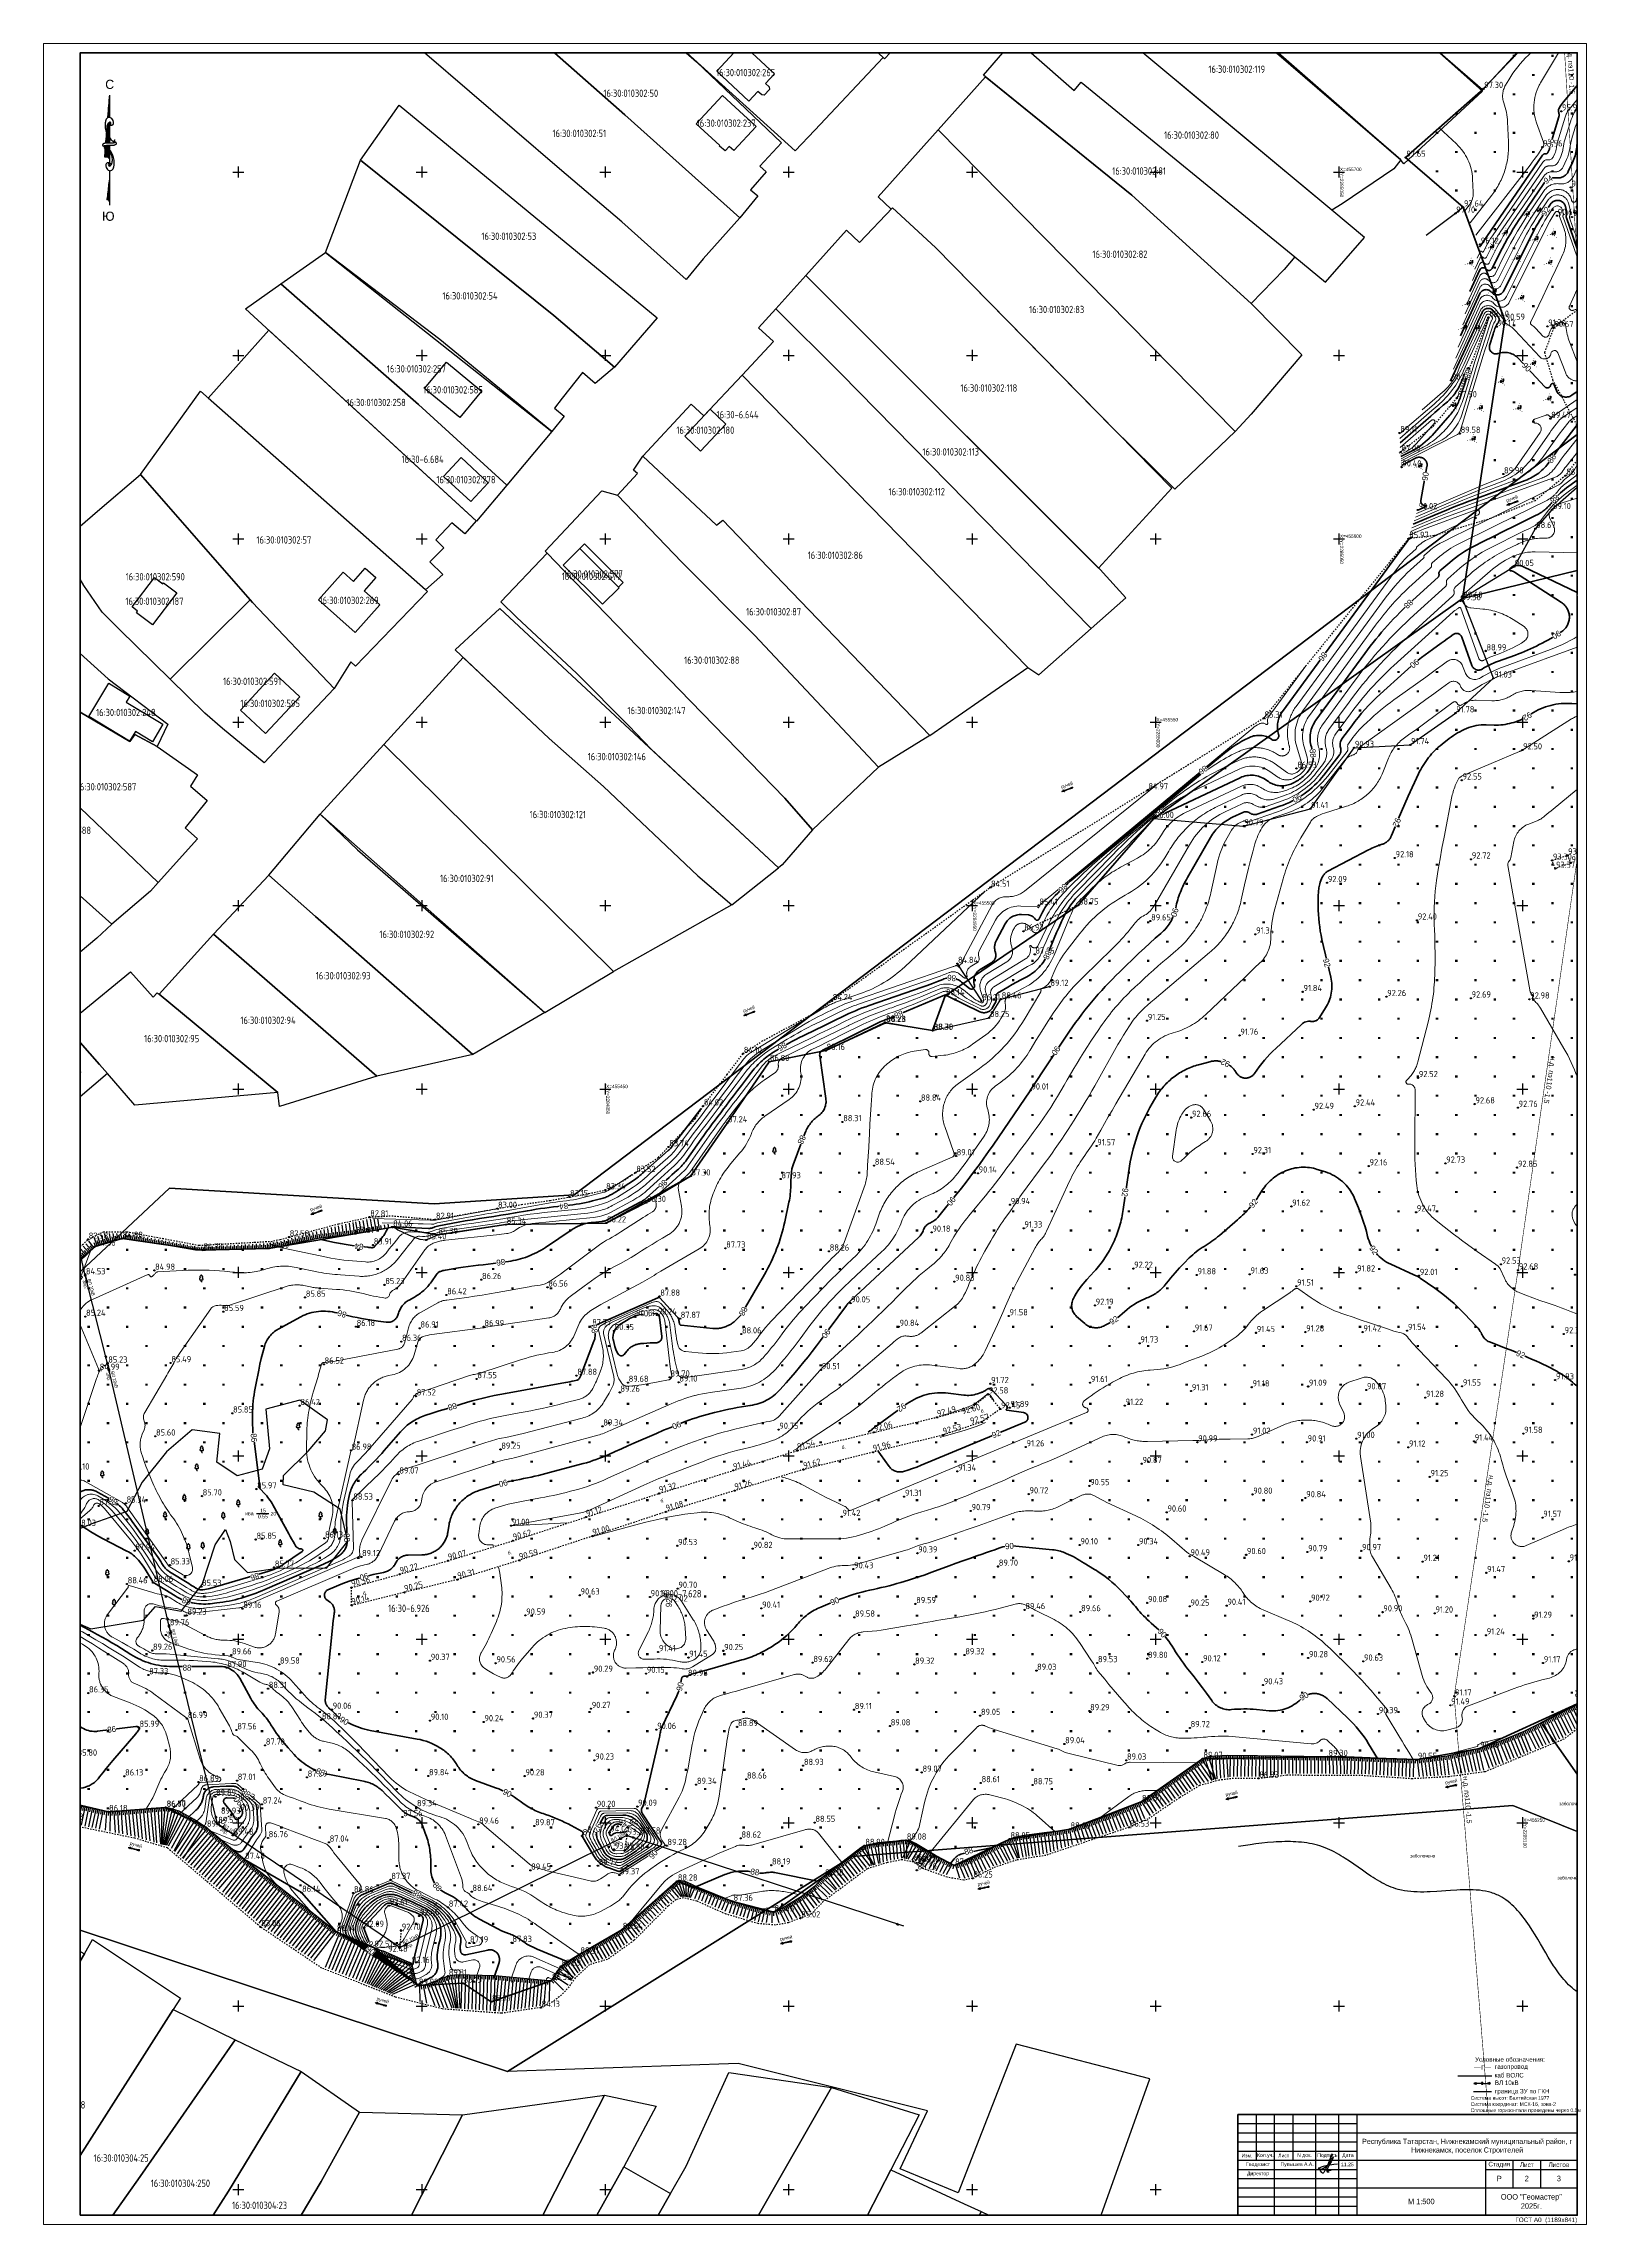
# Paper-space layout 'Лист2 А0 м500' of a CAD drawing. Header units: metres, sheet in millimetres. Extents: x 0 to 841, y 0 to 1189.
# The model-space entities are those that its viewports show. They can reach past a viewport. Long polylines and large blocks are cut down to what shows.
import ezdxf
from ezdxf.enums import TextEntityAlignment as Align

# ---------------------------------------------------------------- set-up
doc = ezdxf.new("R2010")
doc.units = ezdxf.units.M
doc.header["$PDMODE"] = 32
doc.header["$PDSIZE"] = 0.3
doc.linetypes.add('ЛИНИЯ_1.5-1.5', pattern=[3, 1.5, -1.5])
doc.linetypes.add('ЛЭП ВН', pattern=[0.002, 0.001, 0.001])
for name, color, linetype in [('-_линия', 7, 'Continuous'), ('0 @ 0.5', 7, 'Continuous'), ('0 @ 1', 7, 'Continuous'), ('b', 7, 'Continuous'), ('D', 1, 'Continuous'), ('Eg.14_Ограждения', 7, 'Continuous'), ('Eg.14_Ограждения1', 7, 'Continuous'), ('INHABITED', 14, 'Continuous'), ('LABELS', 254, 'Continuous'), ('m', 7, 'Continuous'), ('MUNICIPAL', 14, 'Continuous'), ('P', 94, 'Continuous'), ('Pr', 7, 'Continuous'), ('Pur', 7, 'Continuous'), ('T', 7, 'Continuous'), ('t1', 7, 'Continuous'), ('КОД', 7, 'Continuous'), ('ТОЧКИ_линия', 7, 'Continuous')]:
    doc.layers.add(name, color=color, linetype=linetype)
doc.styles.add('pragmai.shx2', font='pragmai.shx', dxfattribs={"height": 1.6})
doc.styles.get("Standard").update_dxf_attribs({"font": 'eskdu.shx'})
doc.styles.add('style1', font='d431.ttf')
doc.styles.add('БСАМ курсив малоконтрасный (Бм-431)', font='bm431.ttf')
doc.styles.add('Древний курсив (Д-431)', font='d431.ttf')
doc.styles.add('Рубленый (Р-131)', font='p131.ttf')
doc.linetypes.add('Газопр', pattern='A,5,-1,["Г",БСАМ курсив малоконтрасный (Бм-431),S=2,R=0,X=-1,Y=-1],-1,10,-2,10,-2,5', length=36)
doc.linetypes.add('КОНТУР', pattern='A,0,-0.5,[133,ltypeshp.shx,S=0.05,R=0,X=-0.5,Y=0],-0.5', length=1)
doc.linetypes.add('ЛИНИЯ_СВЯЗИ', pattern='A,4.5,[133,ltypeshp.shx,S=0.2,R=0,X=-0.2,Y=0],1e-05,[133,ltypeshp.shx,S=0.15,R=0,X=-0.15,Y=0],1e-05,[133,ltypeshp.shx,S=0.1,R=0,X=-0.1,Y=0],1e-05,[133,ltypeshp.shx,S=0.05,R=0,X=-0.05,Y=0],4.5,-2', length=11.00003)
doc.linetypes.add('СЕТКА', pattern='A,0.001,[131,ltypeshp.shx,S=0.6,R=0,X=0,Y=-0.6],5,[131,ltypeshp.shx,S=0.6,R=180,X=1.2,Y=0.6],5', length=10.001)
doc.linetypes.add('ТЕПЛО2', pattern='A,5,-2.5,["2Т",БСАМ курсив малоконтрасный (Бм-431),S=2,R=0,X=-1.75,Y=-1],-2.5,10,-2,10,-2,5', length=39)

# ---------------------------------------------------------------- blocks, each defined once
blk = doc.blocks.new('*X108')
for p, q in [((3042.8, 778.5), (3055.1, 778.5)), ((3043.1, 778.6), (3054, 778.6)), ((3043.3, 778.8), (3053, 778.8)), ((3043.4, 778.9), (3051.9, 778.9)), ((3043.5, 779.1), (3049.7, 779.1)), ((3043.5, 779), (3050.8, 779)), ((3043.6, 779.8), (3044.4, 779.8)), ((3043.6, 779.6), (3045.5, 779.6)), ((3043.6, 779.5), (3046.5, 779.5)), ((3043.6, 779.4), (3047.6, 779.4)), ((3043.6, 779.2), (3048.7, 779.2))]:
    blk.add_line(p, q)
blk = doc.blocks.new('*X107')
for p, q in [((3067.6, 778.5), (3072.8, 778.5)), ((3067.7, 778.6), (3073, 778.6)), ((3067.9, 778.8), (3073.1, 778.8)), ((3068, 778.9), (3073.3, 778.9)), ((3068.1, 779), (3075.4, 779)), ((3068.2, 779.2), (3075.4, 779.2)), ((3068.2, 779.1), (3075.4, 779.1)), ((3068.3, 779.4), (3075.4, 779.4)), ((3068.4, 779.7), (3075.4, 779.7)), ((3068.4, 779.6), (3075.4, 779.6)), ((3068.4, 779.5), (3075.4, 779.5)), ((3068.5, 781.2), (3068.5, 781.2)), ((3068.5, 781.1), (3070.1, 781.1)), ((3068.5, 781), (3071.8, 781)), ((3068.5, 780.1), (3075.3, 780.1)), ((3068.5, 780), (3075.3, 780)), ((3068.5, 779.9), (3075.4, 779.9)), ((3068.6, 780.9), (3073.4, 780.9)), ((3068.6, 780.7), (3075, 780.7)), ((3068.6, 780.6), (3075.3, 780.6)), ((3068.6, 780.5), (3075.3, 780.5)), ((3068.6, 780.4), (3075.3, 780.4)), ((3068.6, 780.2), (3075.3, 780.2)), ((3073, 778.5), (3075.4, 778.5)), ((3073.1, 778.6), (3075.4, 778.6)), ((3073.2, 778.8), (3075.4, 778.8)), ((3073.4, 778.9), (3075.4, 778.9))]:
    blk.add_line(p, q)
blk = doc.blocks.new('*X106')
for p, q in [((3091.4, 779.4), (3092.6, 779.4)), ((3091.4, 779.2), (3094.3, 779.2)), ((3091.4, 779.1), (3095.9, 779.1)), ((3091.5, 779), (3097.5, 779)), ((3091.5, 778.9), (3099.1, 778.9)), ((3091.5, 778.7), (3100.7, 778.7)), ((3091.5, 778.6), (3102.3, 778.6)), ((3091.5, 778.5), (3103.9, 778.5))]:
    blk.add_line(p, q)
blk = doc.blocks.new('*X105')
for p, q in [((3080, 778.5), (3088.8, 778.5)), ((3080.3, 778.6), (3088.7, 778.6)), ((3080.6, 778.8), (3088.6, 778.8)), ((3080.9, 778.9), (3088.5, 778.9)), ((3081.2, 779), (3088.4, 779)), ((3081.5, 779.1), (3088.3, 779.1)), ((3081.9, 779.2), (3088.1, 779.2)), ((3082.2, 779.4), (3087.9, 779.4)), ((3082.6, 779.5), (3087.6, 779.5)), ((3083.1, 779.6), (3087.3, 779.6)), ((3083.7, 779.8), (3086.8, 779.8)), ((3084.8, 779.9), (3085.1, 779.9))]:
    blk.add_line(p, q)
blk = doc.blocks.new('*X104')
for p, q in [((3076.6, 780.5), (3078.1, 780.5)), ((3076.6, 780.4), (3079.8, 780.4)), ((3076.6, 780.2), (3081.4, 780.2)), ((3076.6, 780.1), (3082.5, 780.1)), ((3076.6, 780), (3082.2, 780)), ((3076.6, 779.9), (3081.9, 779.9)), ((3076.6, 779.8), (3081.5, 779.8)), ((3076.6, 779.6), (3081.3, 779.6)), ((3076.7, 779.5), (3081.1, 779.5)), ((3076.7, 779.4), (3080.9, 779.4)), ((3076.7, 779.2), (3080.7, 779.2)), ((3076.7, 779.1), (3080.5, 779.1)), ((3076.7, 779), (3080.3, 779)), ((3076.7, 778.9), (3080.1, 778.9)), ((3076.7, 778.8), (3079.9, 778.8)), ((3076.7, 778.6), (3079.8, 778.6)), ((3076.7, 778.5), (3079.6, 778.5))]:
    blk.add_line(p, q)
blk = doc.blocks.new('С_Ю')
at = {"color": 0, "linetype": 'Continuous'}
for p, q in [((0, 60), (-1, 47.6)), ((0, 60), (0, 47.8)), ((-1.7, 38.5), (-2, 33.8)), ((-1.6, 39.4), (-1.7, 38.5)), ((-1.3, 43.3), (-1.4, 42.4)), ((0, 45.3), (0, 33.9)), ((-2.1, 32.6), (-2.6, 26.2)), ((0, 32.7), (0, 32.5)), ((0, 32.5), (0, 30.4)), ((0, 30.1), (0, 29.4)), ((0, 29.4), (0, 25.3)), ((0, 25.3), (0, 21.4)), ((0, 14.1), (-1.3, 2.8)), ((0, 18.9), (0, 14.1)), ((0, 14.1), (0, 1.9)), ((0, 1.9), (0, 0))]:
    blk.add_line(p, q, dxfattribs=at)
for points in [[(-0.5, 44.1, 0.077736), (-0.1, 43.8, 0.07962), (0.4, 43.6, 0.096266), (1.1, 43.6, 0.100752), (1.7, 43.8, 0.224486), (2.2, 44.5, 0.11255), (2, 46.1, 0.100563), (1.3, 47.2, 0.134878), (0.5, 47.7, 0.132719), (-0.6, 47.8, 0.155229), (-1.4, 47.3, 0.101616), (-2, 46.3, 0.067278), (-2.3, 44.5, 0.034332), (-2.3, 42.1, 0.050354), (-2, 40.5, 0.032541), (-1.2, 38.5, 0.044988), (-0.5, 37.2, 0.025546), (0, 36.5, 0.017117), (0.9, 35.6, 0.06565), (1.6, 35.1, 0.042468), (2.8, 34.5)], [(0.4, 43.6, 0.076919), (0.7, 43.9, 0.080527), (0.8, 44.2, 0.088695), (0.8, 44.8, 0.141897), (0.6, 45.1, 0.152973), (0.4, 45.3, 0.126446), (0, 45.2, 0.120122), (-0.4, 45, 0.080483), (-0.8, 44.5, 0.067361), (-1.2, 43.5, 0.059891), (-1.4, 42.3, 0.028199), (-1.3, 40.8, 0.039094), (-1.1, 39.7, 0.016831), (-0.8, 39, 0.008651), (-0.3, 37.6, 0.03625), (0, 36.9, 0.021578), (0.7, 35.8)], [(0, 33.9, 0.004821), (-0.5, 33.9, 0.00885), (-0.8, 33.9, 0.005772), (-1.9, 33.8, 0.010588), (-2.5, 33.8, 0.071206), (-3, 33.6, 0.064975), (-3.5, 33.4, 0.103615), (-3.7, 33.1, 0.157116), (-3.8, 32.8, 0.084448), (-3.7, 32.5, 0.119022), (-3.5, 32.4), (-3, 32), (-2.7, 31.7)], [(-2.9, 31, 0.155222), (-2.7, 31.2, 0.230745), (-2.6, 31.4, 0.039788), (-2.6, 31.6, 0.040789), (-2.7, 31.8, 0.05365), (-2.8, 31.9, -0.067543), (-2.9, 32, -0.159888), (-2.9, 32.3, -0.204389), (-2.8, 32.5, -0.067398), (-2.6, 32.5, -0.052215), (-2.4, 32.6, -0.013577), (-2, 32.6, -0.005027), (-0.8, 32.7, -0.010776), (-0.6, 32.7, -0.005653), (0, 32.7)], [(0.7, 22.6, 0.077736), (0.3, 22.9, 0.07962), (-0.2, 23.1, 0.096266), (-0.9, 23.1, 0.100752), (-1.5, 22.9, 0.224486), (-1.9, 22.2, 0.11255), (-1.8, 20.6, 0.100563), (-1.1, 19.5, 0.134878), (-0.2, 18.9, 0.132719), (0.8, 18.9, 0.155229), (1.6, 19.4, 0.101616), (2.2, 20.4, 0.067278), (2.6, 22.2, 0.034332), (2.5, 24.6, 0.050354), (2.2, 26.1, 0.032541), (1.5, 28.1, 0.044988), (0.7, 29.5, 0.025546), (0.2, 30.1, 0.017117), (-0.7, 31.1, 0.06565), (-1.3, 31.6, 0.042468), (-2.6, 32.2)], [(-0.2, 23.1, 0.076919), (-0.4, 22.8, 0.080527), (-0.6, 22.5, 0.088695), (-0.6, 21.9, 0.141897), (-0.4, 21.6, 0.152973), (-0.1, 21.4, 0.126446), (0.3, 21.4, 0.120122), (0.6, 21.7, 0.080483), (1.1, 22.2, 0.067361), (1.4, 23.2, 0.059891), (1.6, 24.4, 0.028199), (1.5, 25.9, 0.039094), (1.3, 27, 0.016831), (1, 27.7, 0.008651), (0.5, 29.1, 0.03625), (0.2, 29.8, 0.021578), (-0.5, 30.9)], [(3, 35.6, 0.155222), (2.7, 35.4, 0.230745), (2.6, 35.2, 0.039788), (2.7, 35, 0.040789), (2.8, 34.8, 0.05365), (2.8, 34.7, -0.067543), (2.9, 34.5, -0.159888), (3, 34.3, -0.204389), (2.9, 34.1, -0.067398), (2.7, 34, -0.052215), (2.4, 34, -0.013577), (2, 33.9, -0.005027), (0.9, 33.9, -0.010776), (0.6, 33.9, -0.005653), (0, 33.9)], [(0, 32.7, 0.004821), (0.6, 32.7, 0.00885), (0.8, 32.7, 0.005772), (1.9, 32.7, 0.010588), (2.5, 32.8, 0.071206), (3, 32.9, 0.064975), (3.5, 33.2, 0.103615), (3.8, 33.5, 0.157116), (3.8, 33.8, 0.084448), (3.7, 34, 0.119022), (3.6, 34.2), (3, 34.6), (2.7, 34.8)]]:
    blk.add_lwpolyline(points, format="xyb", dxfattribs=at)
for centre, radius, start, end in [((-2.1, 23.5), 2.78, 40.1394, 100.2647), ((-1, 1.9), 0.999, 0.0614, 108.1897)]:
    blk.add_arc(centre, radius, start, end, dxfattribs=at)
at = {"color": 0, "linetype": 'Continuous', "xscale": 0.9375, "yscale": 0.9375, "zscale": 0.9375, "rotation": 90}
for name in ['*X106', '*X104', '*X105', '*X107', '*X108']:
    blk.add_blockref(name, (729.8, -2850.5), dxfattribs=at)
at = {"color": 0, "linetype": 'Continuous', "style": 'БСАМ курсив малоконтрасный (Бм-431)'}
for s, p in [('С', (-2.3, 63.4)), ('Ю', (-4, -8.5))]:
    blk.add_text(s, height=5, dxfattribs=at).set_placement(p)
blk = doc.blocks.new('Столб ЖБ')
at = {"color": 0, "linetype": 'Continuous', "flags": 128}
blk.add_lwpolyline([(0.5, 0), (0.5, 0.1), (0.4, 0.2), (0.4, 0.4), (0.2, 0.4), (0.1, 0.5), (0, 0.5), (-0.1, 0.5), (-0.2, 0.4), (-0.4, 0.4), (-0.4, 0.2), (-0.5, 0.1), (-0.5, 0), (-0.5, -0.1), (-0.4, -0.2), (-0.4, -0.4), (-0.2, -0.4), (-0.1, -0.5), (0, -0.5), (0.1, -0.5), (0.2, -0.4), (0.4, -0.4), (0.4, -0.2), (0.5, -0.1)], close=True, dxfattribs=at)
at = {"color": 0, "linetype": 'Continuous'}
blk.add_circle((0, 0), 0.05, dxfattribs=at)
blk = doc.blocks.new('ЛЭП ВН')
at = {"color": 0, "linetype": 'Continuous'}
for p, q in [((0, 4.5), (-0.5, 3.6)), ((0, 3.9), (-0.4, 3.1)), ((0, 0.5), (0, 4.5)), ((0, 4.5), (0.5, 3.6)), ((0, 3.9), (0.4, 3.1))]:
    blk.add_line(p, q, dxfattribs=at)
blk = doc.blocks.new('ГОСТ A0 1189x841')
at = {"color": 0, "linetype": 'Continuous', "lineweight": 0}
blk.add_lwpolyline([(0, 0), (0, 1189), (841, 1189), (841, 0)], close=True, dxfattribs=at)
at = {"color": 0, "linetype": 'Continuous', "lineweight": 40}
blk.add_lwpolyline([(20, 5), (20, 1184), (836, 1184), (836, 5)], close=True, dxfattribs=at)
at = {"color": 0, "linetype": 'Continuous', "style": 'Рубленый (Р-131)'}
blk.add_text('ГОСТ A0  (1189x841)', height=2.5, dxfattribs=at).set_placement((836, 2.5), align=Align.MIDDLE_RIGHT)
blk = doc.blocks.new('A$C59296F29')
at = {"color": 5, "linetype": 'Continuous', "lineweight": 25}
for points in [[(5.23, 2.43), (4.26, 2.35), (3.14, 2.18), (2.5, 2.06), (1.4, 1.77), (0.81, 1.58), (0.43, 1.43), (0.12, 1.29), (0, 1.19), (0.51, 1.11), (1.56, 0.96), (2.18, 0.87), (2.61, 0.81), (2.91, 0.78), (3.22, 0.79), (3.39, 0.8), (3.58, 0.79)], [(3.72, 4.72), (3.84, 5.14), (3.84, 5.24), (3.78, 5.22), (3.67, 4.98), (2.5, 2.08), (1.74, 0.47), (1.57, 0.17), (1.37, 0), (1.17, 0.01), (1.03, 0.13), (0.63, 0.61), (0.6, 0.77), (0.88, 1.06), (1.42, 1.36), (2.21, 1.82), (2.58, 2.14), (3.06, 2.59), (3.26, 2.83), (3.4, 3.1), (3.52, 3.47), (3.66, 3.82), (3.77, 4.05), (3.86, 4.22), (3.98, 4.37), (4.03, 4.41), (4.09, 4.43), (4.11, 4.4), (4.1, 4.28), (3.98, 4.05), (3.5, 3.07), (3.11, 2.29), (2.74, 1.56), (2.57, 1.24), (2.53, 1.12), (2.46, 0.92), (2.44, 0.79), (2.41, 0.7), (2.4, 0.56), (2.39, 0.46), (2.41, 0.38), (2.45, 0.33), (2.47, 0.32), (2.5, 0.32)], [(2.76, 0.67), (2.66, 0.56), (2.63, 0.5), (2.61, 0.43), (2.61, 0.35), (2.63, 0.31), (2.68, 0.28), (2.74, 0.29), (2.83, 0.3), (2.91, 0.32), (2.99, 0.37)]]:
    blk.add_lwpolyline(points, dxfattribs=at)
blk = doc.blocks.new('A$C2C5448CB')
at = {"linetype": 'ТЕПЛО2', "xscale": 2, "yscale": 2, "zscale": 2}
blk.add_blockref('A$C59296F29', (0, 0), dxfattribs=at)
blk = doc.blocks.new('A$C13070ADD')
at = {"linetype": 'Continuous', "xscale": 0.5, "yscale": 0.5, "zscale": 0.5}
blk.add_blockref('A$C2C5448CB', (0, 0), dxfattribs=at)
blk = doc.blocks.new('Нога жб')
at = {"color": 0, "linetype": 'Continuous', "flags": 128}
blk.add_lwpolyline([(0.3, 0), (0.3, 0.1), (0.3, 0.1), (0.2, 0.2), (0.1, 0.3), (0.1, 0.3), (0, 0.3), (-0.1, 0.3), (-0.2, 0.3), (-0.2, 0.2), (-0.3, 0.1), (-0.3, 0.1), (-0.3, 0), (-0.3, -0.1), (-0.3, -0.2), (-0.2, -0.2), (-0.2, -0.3), (-0.1, -0.3), (0, -0.3), (0.1, -0.3), (0.1, -0.3), (0.2, -0.2), (0.3, -0.2), (0.3, -0.1)], close=True, dxfattribs=at)
at = {"color": 0, "linetype": 'Continuous'}
blk.add_circle((0, 0), 0.03, dxfattribs=at)
blk = doc.blocks.new('Крест сетки')
at = {"color": 72, "linetype": 'Continuous'}
for p, q in [((-3, 0), (3, 0)), ((0, 3), (0, -3))]:
    blk.add_line(p, q, dxfattribs=at)
blk = doc.blocks.new('Штриховка Луговая растительность')
at = {"color": 3, "linetype": 'Continuous'}
for p, q in [((-0.4, 1), (-0.4, 0)), ((0.4, 0), (0.4, 1))]:
    blk.add_line(p, q, dxfattribs=at)
blk = doc.blocks.new('Направление течения')
at = {"linetype": 'Continuous'}
h = blk.add_hatch(color=0, dxfattribs=at)
edge = h.paths.add_edge_path()
edge.add_arc((0, 2.3), 1.04, 241.8876, 266.7395)
edge.add_spline(control_points=[(-0.1, 1.3), (-0.1, 1.5), (-0.1, 2.3), (-0.1, 4), (-0.2, 5.5), (-0.3, 6.3)], knot_values=[0, 0, 0, 0, 0.625751, 2.516384, 4.981065, 4.981065, 4.981065, 4.981065], degree=3, periodic=0)
edge.add_arc((0, 6.6), 0.414, 235.3367, 276.6842)
edge.add_arc((0, 6.6), 0.414, 263.3158, 304.6633)
edge.add_spline(control_points=[(0.3, 6.3), (0.2, 5.5), (0.1, 4), (0.1, 2.3), (0.1, 1.5), (0.1, 1.3)], knot_values=[0, 0, 0, 0, 2.464681, 4.355314, 4.981065, 4.981065, 4.981065, 4.981065], degree=3, periodic=0)
edge.add_arc((0, 2.3), 1.04, 273.2605, 298.1124)
edge.add_spline(control_points=[(0.5, 1.4), (0.4, 1.2), (0.1, 0.8), (0, 0.3), (0, 0)], knot_values=[0, 0, 0, 0, 0.685038, 1.525237, 1.525237, 1.525237, 1.525237], degree=3, periodic=0)
edge.add_spline(control_points=[(0, 0), (0, 0.3), (-0.1, 0.8), (-0.4, 1.2), (-0.5, 1.4)], knot_values=[0, 0, 0, 0, 0.840199, 1.525237, 1.525237, 1.525237, 1.525237], degree=3, periodic=0)
at = {"color": 0, "linetype": 'Continuous'}
blk.add_line((0, 0), (0, 6.2), dxfattribs=at)
for centre, radius, start, end in [((0, 2.3), 1.04, 241.8876, 266.7395), ((0, 6.6), 0.414, 235.3367, 276.6842), ((0, 6.6), 0.414, 263.3158, 304.6633), ((0, 2.3), 1.04, 273.2605, 298.1124)]:
    blk.add_arc(centre, radius, start, end, dxfattribs=at)
for points in [[(0, 0), (-0.2, 0.8), (-0.5, 1.4)], [(-0.1, 1.3), (-0.1, 1.9), (-0.1, 3.8), (-0.3, 6.3)], [(0, 0), (0.2, 0.8), (0.5, 1.4)], [(0.1, 1.3), (0.1, 1.9), (0.1, 3.8), (0.3, 6.3)]]:
    blk.add_spline(points, degree=3, dxfattribs=at)
blk = doc.blocks.new('Дерево Лиственное')
at = {"color": 0, "linetype": 'Continuous'}
for q in [(0, 1), (0.5, 0)]:
    blk.add_line((0, 0), q, dxfattribs=at)
at = {"color": 0, "linetype": 'Continuous', "flags": 128}
blk.add_lwpolyline([(0, 3.5), (-0.1, 3.5), (-0.2, 3.5), (-0.2, 3.4), (-0.3, 3.3), (-0.4, 3.2), (-0.4, 3.2), (-0.4, 3), (-0.4, 3), (-0.4, 3), (-0.4, 2.9), (-0.5, 2.9), (-0.6, 2.9), (-0.7, 2.8), (-0.7, 2.7), (-0.8, 2.7), (-0.8, 2.6), (-0.8, 2.5), (-0.8, 2.4), (-0.7, 2.3), (-0.6, 2.2), (-0.6, 2.1), (-0.6, 2.1), (-0.6, 2.1), (-0.6, 2), (-0.7, 1.9), (-0.7, 1.8), (-0.8, 1.8), (-0.9, 1.7), (-0.9, 1.6), (-1, 1.5), (-1, 1.4), (-1, 1.3), (-1, 1.2), (-0.9, 1.2), (-0.8, 1.1), (-0.8, 1), (-0.7, 1), (-0.7, 1), (0, 1), (0.7, 1), (0.7, 1), (0.8, 1), (0.8, 1.1), (0.9, 1.2), (1, 1.2), (1, 1.3), (1, 1.4), (1, 1.5), (0.9, 1.6), (0.9, 1.7), (0.8, 1.8), (0.7, 1.8), (0.7, 1.9), (0.6, 2), (0.6, 2.1), (0.6, 2.1), (0.6, 2.1), (0.6, 2.2), (0.7, 2.3), (0.8, 2.4), (0.8, 2.5), (0.8, 2.6), (0.8, 2.7), (0.7, 2.7), (0.7, 2.8), (0.6, 2.9), (0.5, 2.9), (0.4, 2.9), (0.4, 3), (0.4, 3), (0.4, 3), (0.4, 3.2), (0.4, 3.2), (0.3, 3.3), (0.2, 3.4), (0.2, 3.5), (0.1, 3.5)], close=True, dxfattribs=at)
blk = doc.blocks.new('Штриховка Кустарник Колючий')
at = {"linetype": 'Continuous'}
h = blk.add_hatch(color=3, dxfattribs=at)
edge = h.paths.add_edge_path()
edge.add_arc((2, -1.9), 0.2, 0, 360)
edge = h.paths.add_edge_path()
edge.add_arc((0.6, 2.7), 0.2, 0, 360)
edge = h.paths.add_edge_path()
edge.add_arc((-2.7, -0.8), 0.2, 0, 360)
h = blk.add_hatch(color=3, dxfattribs=at)
edge = h.paths.add_edge_path()
edge.add_arc((0.3, 1.4), 0.3, 0, 360)
edge = h.paths.add_edge_path()
edge.add_arc((-1.3, -0.4), 0.3, 0, 360)
edge = h.paths.add_edge_path()
edge.add_arc((1, -1), 0.3, 0, 360)
h = blk.add_hatch(color=3, dxfattribs=at)
edge = h.paths.add_edge_path()
edge.add_spline(control_points=[(1.2, -0.3), (1.3, 0), (1.3, 0.5), (1.4, 1), (1.2, 1.7), (1.1, 1), (1.1, 0.5), (1.2, 0), (1.2, -0.3)], knot_values=[0, 0, 0, 0, 0.838296, 1.522181, 1.855336, 2.184891, 2.879704, 3.701437, 3.701437, 3.701437, 3.701437], degree=3, periodic=0)
at = {"color": 3, "linetype": 'Continuous', "flags": 128}
blk.add_lwpolyline([(0.4, 0), (0.4, 0.1), (0.3, 0.2), (0.3, 0.3), (0.2, 0.3), (0.1, 0.4), (0, 0.4), (-0.1, 0.4), (-0.2, 0.3), (-0.3, 0.3), (-0.3, 0.2), (-0.4, 0.1), (-0.4, 0), (-0.4, -0.1), (-0.3, -0.2), (-0.3, -0.3), (-0.2, -0.3), (-0.1, -0.4), (0, -0.4), (0.1, -0.4), (0.2, -0.3), (0.3, -0.3), (0.3, -0.2), (0.4, -0.1)], close=True, dxfattribs=at)
at = {"color": 3, "linetype": 'Continuous'}
blk.add_spline([(1.2, -0.3), (1.3, 0.5), (1.4, 1.2), (1.3, 1.5), (1.2, 1.2), (1.1, 0.5), (1.2, -0.3)], degree=3, dxfattribs=at)

msp = doc.modelspace()

# ---------------------------------------------------------------- linework, layer by layer
at = {"layer": '-_линия', "color": 1, "lineweight": 100}
msp.add_lwpolyline([(2285105.13, 455277.24), (2285117.4, 455259.73), (2285144.62, 455235.58), (2285171.81, 455219.58), (2285240.61, 455189.33), (2285360, 455273.88), (2285357.65, 455293.4), (2285424.76, 455347.94), (2285357.37, 455373.11), (2285280.03, 455419.53), (2285266.62, 455433.92), (2285255.62, 455428.3), (2285226.87, 455420.54), (2285211.36, 455393), (2285192.75, 455364.76), (2285174.58, 455340.43), (2285155.32, 455328.55), (2285142.87, 455312.81), (2285125.4, 455297.81), (2285117.19, 455291.73), (2285115.97, 455282.88)], close=True, dxfattribs=at)
at = {"linetype": 'ЛЭП ВН'}
for p, q in [((2284708.25, 455399.3, 84.53), (2284697, 455449.04)), ((2284714.33, 455375.23, 85.23), (2284708.25, 455399.3, 84.53))]:
    msp.add_line(p, q, dxfattribs=at)
at = {"linetype": 'Continuous'}
for p, q in [((2284770.71, 455409.15), (2284770.35, 455410.87)), ((2284771.69, 455409.35), (2284771.32, 455411.13)), ((2284772.68, 455409.48), (2284772.45, 455411.44)), ((2284773.68, 455409.59), (2284773.43, 455411.7)), ((2284774.67, 455409.71), (2284774.4, 455411.96)), ((2284775.66, 455409.83), (2284775.38, 455412.23)), ((2284776.16, 455409.89), (2284776.04, 455410.88)), ((2284776.65, 455409.95), (2284776.35, 455412.49)), ((2284777.15, 455410.01), (2284777.03, 455411)), ((2284777.65, 455410.06), (2284777.33, 455412.75)), ((2284778.14, 455410.12), (2284778.03, 455411.12)), ((2284778.64, 455410.18), (2284778.31, 455412.97)), ((2284779.14, 455410.24), (2284779.02, 455411.23)), ((2284779.63, 455410.3), (2284779.29, 455413.18)), ((2284780.13, 455410.36), (2284780.01, 455411.35)), ((2284780.63, 455410.42), (2284780.27, 455413.4)), ((2284781.12, 455410.48), (2284781.01, 455411.47)), ((2284781.62, 455410.53), (2284781.26, 455413.61)), ((2284782.11, 455410.61), (2284781.94, 455411.6)), ((2284782.61, 455410.7), (2284782.07, 455413.78)), ((2284783.1, 455410.78), (2284782.93, 455411.77)), ((2284783.59, 455410.87), (2284783.05, 455414)), ((2284784.08, 455410.96), (2284783.91, 455411.94)), ((2284784.58, 455411.04), (2284784.02, 455414.21)), ((2284785.07, 455411.13), (2284784.9, 455412.11)), ((2284785.56, 455411.21), (2284785, 455414.42)), ((2284786.05, 455411.3), (2284785.88, 455412.28)), ((2284786.55, 455411.39), (2284785.99, 455414.61)), ((2284787.04, 455411.47), (2284786.87, 455412.46)), ((2284787.53, 455411.56), (2284786.99, 455414.67)), ((2284788.02, 455411.64), (2284787.85, 455412.63)), ((2284788.52, 455411.73), (2284787.99, 455414.73)), ((2284789.01, 455411.81), (2284788.84, 455412.8)), ((2284789.99, 455411.99), (2284789.82, 455412.97)), ((2284790.98, 455412.16), (2284790.81, 455413.14)), ((2284706.88, 455403.55), (2284705.46, 455405.01)), ((2284707.61, 455404.24), (2284706.28, 455405.79)), ((2284708.37, 455404.88), (2284707.02, 455406.47)), ((2284707.99, 455404.56), (2284707.34, 455405.32)), ((2284709.13, 455405.53), (2284707.75, 455407.15)), ((2284708.75, 455405.21), (2284708.1, 455405.97)), ((2284709.89, 455406.18), (2284708.48, 455407.83)), ((2284709.51, 455405.86), (2284708.86, 455406.62)), ((2284710.65, 455406.83), (2284709.22, 455408.52)), ((2284710.27, 455406.5), (2284709.63, 455407.26)), ((2284711.05, 455407.13), (2284710.7, 455408.07)), ((2284711.52, 455407.3), (2284710.77, 455409.33)), ((2284711.99, 455407.47), (2284711.64, 455408.41)), ((2284712.46, 455407.65), (2284711.67, 455409.78)), ((2284713.39, 455407.99), (2284712.57, 455410.23)), ((2284712.92, 455407.82), (2284712.58, 455408.76)), ((2284714.33, 455408.34), (2284713.48, 455410.64)), ((2284713.86, 455408.17), (2284713.52, 455409.1)), ((2284714.8, 455408.51), (2284714.46, 455409.45)), ((2284715.28, 455408.64), (2284714.88, 455410.62)), ((2284715.77, 455408.74), (2284715.57, 455409.72)), ((2284716.26, 455408.84), (2284715.9, 455410.62)), ((2284716.75, 455408.94), (2284716.55, 455409.92)), ((2284717.24, 455409.04), (2284716.92, 455410.62)), ((2284717.73, 455409.14), (2284717.53, 455410.12)), ((2284718.22, 455409.24), (2284717.94, 455410.62)), ((2284718.72, 455409.21), (2284718.81, 455410.16)), ((2284719.22, 455409.17), (2284719.36, 455410.61)), ((2284719.71, 455409.12), (2284719.81, 455410.09)), ((2284720.21, 455409.07), (2284720.35, 455410.47)), ((2284720.71, 455409.02), (2284720.8, 455409.95)), ((2284721.2, 455408.95), (2284721.41, 455410.27)), ((2284721.7, 455408.88), (2284721.84, 455409.77)), ((2284722.19, 455408.8), (2284722.39, 455410.08)), ((2284722.69, 455408.72), (2284722.82, 455409.6)), ((2284723.18, 455408.65), (2284723.38, 455409.9)), ((2284723.68, 455408.57), (2284723.81, 455409.43)), ((2284724.17, 455408.49), (2284724.36, 455409.71)), ((2284724.66, 455408.42), (2284724.8, 455409.27)), ((2284725.16, 455408.34), (2284725.34, 455409.53)), ((2284725.65, 455408.26), (2284725.78, 455409.1)), ((2284726.15, 455408.19), (2284726.33, 455409.34)), ((2284726.64, 455408.11), (2284726.77, 455408.93)), ((2284727.13, 455408.03), (2284727.31, 455409.16)), ((2284727.63, 455407.96), (2284727.75, 455408.76)), ((2284728.12, 455407.88), (2284728.29, 455408.98)), ((2284728.62, 455407.8), (2284728.74, 455408.59)), ((2284729.11, 455407.73), (2284729.28, 455408.79)), ((2284729.6, 455407.65), (2284729.72, 455408.42)), ((2284730.1, 455407.57), (2284730.26, 455408.61)), ((2284730.59, 455407.5), (2284730.71, 455408.25)), ((2284731.09, 455407.42), (2284731.24, 455408.42)), ((2284731.58, 455407.34), (2284731.7, 455408.08)), ((2284732.07, 455407.26), (2284732.24, 455408.23)), ((2284732.57, 455407.18), (2284732.69, 455407.91)), ((2284733.06, 455407.1), (2284733.22, 455408.05)), ((2284733.55, 455407.02), (2284733.67, 455407.73)), ((2284734.05, 455406.93), (2284734.2, 455407.86)), ((2284734.54, 455406.85), (2284734.66, 455407.56)), ((2284735.03, 455406.77), (2284735.18, 455407.68)), ((2284735.53, 455406.69), (2284735.64, 455407.38)), ((2284736.02, 455406.61), (2284736.17, 455407.5)), ((2284736.51, 455406.53), (2284736.63, 455407.21)), ((2284737.01, 455406.44), (2284737.15, 455407.31)), ((2284737.5, 455406.36), (2284737.61, 455407.04)), ((2284737.99, 455406.28), (2284738.13, 455407.13)), ((2284738.49, 455406.21), (2284738.53, 455406.88)), ((2284738.99, 455406.18), (2284739.04, 455406.96)), ((2284739.49, 455406.14), (2284739.53, 455406.78)), ((2284739.98, 455406.11), (2284740.04, 455406.95)), ((2284740.48, 455406.1), (2284740.47, 455406.78)), ((2284740.98, 455406.11), (2284740.96, 455407)), ((2284741.48, 455406.12), (2284741.47, 455406.83)), ((2284741.98, 455406.13), (2284741.96, 455407.06)), ((2284742.48, 455406.15), (2284742.46, 455406.87)), ((2284742.98, 455406.16), (2284742.96, 455407.11)), ((2284743.48, 455406.17), (2284743.46, 455406.91)), ((2284743.98, 455406.19), (2284743.96, 455407.17)), ((2284744.48, 455406.2), (2284744.46, 455406.95)), ((2284744.98, 455406.21), (2284744.96, 455407.22)), ((2284745.48, 455406.23), (2284745.46, 455406.99)), ((2284745.98, 455406.24), (2284745.95, 455407.28)), ((2284746.48, 455406.25), (2284746.46, 455407.03)), ((2284746.98, 455406.27), (2284746.95, 455407.33)), ((2284747.48, 455406.28), (2284747.46, 455407.07)), ((2284747.98, 455406.29), (2284747.95, 455407.39)), ((2284748.48, 455406.31), (2284748.46, 455407.11)), ((2284748.98, 455406.32), (2284748.95, 455407.44)), ((2284749.48, 455406.33), (2284749.46, 455407.15)), ((2284749.98, 455406.35), (2284749.95, 455407.5)), ((2284750.48, 455406.36), (2284750.46, 455407.19)), ((2284750.98, 455406.37), (2284750.95, 455407.55)), ((2284751.48, 455406.39), (2284751.46, 455407.23)), ((2284751.98, 455406.4), (2284751.95, 455407.61)), ((2284752.48, 455406.41), (2284752.46, 455407.27)), ((2284752.98, 455406.42), (2284752.95, 455407.66)), ((2284753.48, 455406.44), (2284753.46, 455407.31)), ((2284753.98, 455406.45), (2284753.95, 455407.72)), ((2284754.48, 455406.46), (2284754.46, 455407.35)), ((2284754.98, 455406.48), (2284754.94, 455407.77)), ((2284755.48, 455406.49), (2284755.45, 455407.4)), ((2284755.98, 455406.5), (2284755.94, 455407.83)), ((2284756.48, 455406.52), (2284756.45, 455407.44)), ((2284756.98, 455406.53), (2284756.94, 455407.88)), ((2284757.48, 455406.54), (2284757.45, 455407.48)), ((2284757.98, 455406.56), (2284757.94, 455407.94)), ((2284758.47, 455406.6), (2284758.28, 455407.52)), ((2284758.96, 455406.7), (2284758.7, 455407.99)), ((2284759.45, 455406.8), (2284759.27, 455407.67)), ((2284759.94, 455406.9), (2284759.68, 455408.15)), ((2284760.43, 455407), (2284760.25, 455407.87)), ((2284760.92, 455407.11), (2284760.66, 455408.35)), ((2284761.41, 455407.21), (2284761.23, 455408.07)), ((2284761.9, 455407.31), (2284761.64, 455408.56)), ((2284762.39, 455407.41), (2284762.21, 455408.29)), ((2284762.88, 455407.51), (2284762.61, 455408.81)), ((2284763.37, 455407.62), (2284763.18, 455408.52)), ((2284763.86, 455407.72), (2284763.58, 455409.07)), ((2284764.35, 455407.82), (2284764.15, 455408.75)), ((2284764.84, 455407.92), (2284764.55, 455409.32)), ((2284765.33, 455408.02), (2284765.13, 455408.98)), ((2284765.82, 455408.13), (2284765.51, 455409.58)), ((2284766.31, 455408.23), (2284766.1, 455409.21)), ((2284766.8, 455408.33), (2284766.48, 455409.83)), ((2284767.29, 455408.43), (2284767.08, 455409.41)), ((2284767.77, 455408.53), (2284767.45, 455410.09)), ((2284768.26, 455408.64), (2284768.06, 455409.62)), ((2284768.75, 455408.74), (2284768.42, 455410.34)), ((2284769.24, 455408.84), (2284769.04, 455409.82)), ((2284769.73, 455408.94), (2284769.39, 455410.6)), ((2284770.22, 455409.04), (2284770.02, 455410.02)), ((2284771.2, 455409.25), (2284771, 455410.23)), ((2284772.19, 455409.42), (2284772.07, 455410.41)), ((2284773.18, 455409.54), (2284773.06, 455410.53)), ((2284774.17, 455409.65), (2284774.05, 455410.65)), ((2284775.16, 455409.77), (2284775.05, 455410.76)), ((2284704.02, 455400.75), (2284702.58, 455402.23)), ((2284704.73, 455401.45), (2284703.3, 455402.92)), ((2284704.38, 455401.1), (2284703.68, 455401.82)), ((2284705.45, 455402.15), (2284704.02, 455403.62)), ((2284705.09, 455401.8), (2284704.39, 455402.52)), ((2284706.16, 455402.85), (2284704.74, 455404.31)), ((2284705.81, 455402.5), (2284705.11, 455403.22)), ((2284706.52, 455403.2), (2284705.82, 455403.92)), ((2284707.24, 455403.9), (2284706.54, 455404.62)), ((2285117.33, 455291.97), (2285123.21, 455289.36)), ((2285117.63, 455292.36), (2285118.52, 455291.9)), ((2285116.67, 455286.04), (2285121.55, 455285.54)), ((2285116.72, 455286.53), (2285117.71, 455286.43)), ((2285116.77, 455287.03), (2285121.74, 455286.53)), ((2285116.81, 455287.53), (2285117.8, 455287.47)), ((2285116.84, 455288.03), (2285122.23, 455287.68)), ((2285116.87, 455288.53), (2285117.87, 455288.46)), ((2285116.9, 455289.03), (2285122.83, 455288.65)), ((2285116.93, 455289.53), (2285117.93, 455289.4)), ((2285116.96, 455290.02), (2285122.95, 455288.89)), ((2285117, 455290.52), (2285117.97, 455290.28)), ((2285117.04, 455291.02), (2285123.08, 455289.12)), ((2285117.14, 455291.51), (2285118.08, 455291.16)), ((2285110.94, 455280.15), (2285113.47, 455275.09)), ((2285111.38, 455280.38), (2285111.83, 455279.48)), ((2285111.83, 455280.6), (2285114.28, 455275.72)), ((2285112.28, 455280.83), (2285112.72, 455279.93)), ((2285112.72, 455281.05), (2285115.08, 455276.34)), ((2285113.17, 455281.27), (2285113.62, 455280.38)), ((2285113.62, 455281.49), (2285115.79, 455276.89)), ((2285114.07, 455281.71), (2285114.5, 455280.8)), ((2285114.52, 455281.92), (2285116.6, 455277.52)), ((2285114.97, 455282.14), (2285115.57, 455281.34)), ((2285115.37, 455282.44), (2285118.15, 455278.73)), ((2285115.77, 455282.74), (2285116.37, 455281.94)), ((2285116.07, 455283.12), (2285120.36, 455281.23)), ((2285116.27, 455283.57), (2285117.19, 455283.17)), ((2285116.4, 455284.06), (2285121.05, 455283)), ((2285116.51, 455284.55), (2285117.48, 455284.32)), ((2285116.57, 455285.04), (2285121.36, 455284.56)), ((2285116.62, 455285.54), (2285117.61, 455285.44)), ((2285098.81, 455274.22), (2285099.19, 455273.3)), ((2285099.28, 455274.41), (2285101.39, 455269.23)), ((2285099.74, 455274.6), (2285100.12, 455273.67)), ((2285100.2, 455274.79), (2285102.32, 455269.61)), ((2285100.66, 455275), (2285101.1, 455274.1)), ((2285101.1, 455275.22), (2285103.64, 455270.16)), ((2285101.55, 455275.45), (2285102, 455274.55)), ((2285102, 455275.67), (2285104.57, 455270.54)), ((2285102.44, 455275.89), (2285102.89, 455275)), ((2285102.89, 455276.12), (2285105.49, 455270.93)), ((2285103.34, 455276.34), (2285103.79, 455275.45)), ((2285103.78, 455276.57), (2285106.42, 455271.31)), ((2285104.23, 455276.79), (2285104.68, 455275.9)), ((2285104.68, 455277.02), (2285107.35, 455271.69)), ((2285105.13, 455277.24), (2285105.57, 455276.35)), ((2285105.57, 455277.46), (2285108.27, 455272.08)), ((2285106.02, 455277.69), (2285106.47, 455276.79)), ((2285106.47, 455277.91), (2285109.2, 455272.46)), ((2285106.91, 455278.14), (2285107.36, 455277.24)), ((2285107.36, 455278.36), (2285110.13, 455272.84)), ((2285107.81, 455278.58), (2285108.26, 455277.69)), ((2285108.25, 455278.81), (2285111.05, 455273.23)), ((2285108.7, 455279.03), (2285109.15, 455278.14)), ((2285109.15, 455279.26), (2285111.86, 455273.85)), ((2285109.59, 455279.48), (2285110.04, 455278.59)), ((2285110.04, 455279.7), (2285112.67, 455274.47)), ((2285110.49, 455279.93), (2285110.94, 455279.04)), ((2285015.87, 455268.11), (2285015.93, 455267.11)), ((2285016.37, 455268.14), (2285016.73, 455261.94)), ((2285016.87, 455268.17), (2285016.93, 455267.17)), ((2285017.37, 455268.19), (2285017.72, 455262.16)), ((2285017.87, 455268.22), (2285017.92, 455267.23)), ((2285018.37, 455268.25), (2285018.71, 455262.29)), ((2285018.86, 455268.28), (2285018.92, 455267.28)), ((2285019.36, 455268.31), (2285019.71, 455262.41)), ((2285019.86, 455268.33), (2285019.85, 455267.33)), ((2285020.36, 455268.32), (2285020.29, 455262.48)), ((2285020.86, 455268.32), (2285020.85, 455267.32)), ((2285021.36, 455268.31), (2285021.29, 455262.6)), ((2285021.86, 455268.3), (2285021.85, 455267.3)), ((2285022.36, 455268.3), (2285022.29, 455262.59)), ((2285022.86, 455268.29), (2285022.85, 455267.29)), ((2285023.36, 455268.28), (2285023.29, 455262.59)), ((2285023.86, 455268.28), (2285023.85, 455267.28)), ((2285024.36, 455268.27), (2285024.29, 455262.58)), ((2285024.86, 455268.26), (2285024.85, 455267.26)), ((2285025.36, 455268.26), (2285025.29, 455262.58)), ((2285025.86, 455268.25), (2285025.85, 455267.25)), ((2285026.36, 455268.24), (2285026.29, 455262.58)), ((2285026.86, 455268.24), (2285026.85, 455267.24)), ((2285027.36, 455268.23), (2285027.29, 455262.57)), ((2285027.86, 455268.22), (2285027.85, 455267.22)), ((2285028.36, 455268.22), (2285028.29, 455262.59)), ((2285028.86, 455268.21), (2285028.85, 455267.21)), ((2285029.36, 455268.2), (2285029.29, 455262.71)), ((2285029.86, 455268.2), (2285029.85, 455267.2)), ((2285030.36, 455268.19), (2285030.29, 455262.82)), ((2285030.86, 455268.18), (2285030.85, 455267.18)), ((2285031.36, 455268.18), (2285031.29, 455262.93)), ((2285031.86, 455268.17), (2285031.85, 455267.17)), ((2285032.36, 455268.16), (2285032.29, 455263.04)), ((2285032.86, 455268.16), (2285032.85, 455267.16)), ((2285033.36, 455268.15), (2285033.3, 455263.15)), ((2285033.86, 455268.14), (2285033.85, 455267.14)), ((2285034.36, 455268.14), (2285034.3, 455263.27)), ((2285034.86, 455268.13), (2285034.85, 455267.13)), ((2285035.36, 455268.12), (2285035.3, 455263.38)), ((2285035.86, 455268.12), (2285035.85, 455267.12)), ((2285036.36, 455268.11), (2285036.3, 455263.44)), ((2285036.86, 455268.1), (2285036.85, 455267.1)), ((2285037.36, 455268.1), (2285037.3, 455263.43)), ((2285078.79, 455268.1), (2285078.91, 455267.11)), ((2285079.29, 455268.16), (2285079.9, 455263.04)), ((2285079.78, 455268.25), (2285080, 455267.28)), ((2285080.27, 455268.36), (2285081.44, 455263.25)), ((2285080.75, 455268.47), (2285080.98, 455267.5)), ((2285081.24, 455268.59), (2285082.44, 455263.38)), ((2285081.73, 455268.7), (2285081.95, 455267.72)), ((2285082.21, 455268.81), (2285083.43, 455263.52)), ((2285082.7, 455268.92), (2285082.93, 455267.95)), ((2285083.19, 455269.04), (2285084.43, 455263.65)), ((2285083.68, 455269.15), (2285083.9, 455268.17)), ((2285084.16, 455269.26), (2285085.42, 455263.79)), ((2285084.65, 455269.37), (2285084.87, 455268.4)), ((2285085.14, 455269.49), (2285086.42, 455263.93)), ((2285085.62, 455269.6), (2285085.85, 455268.62)), ((2285086.11, 455269.71), (2285087.41, 455264.06)), ((2285086.6, 455269.82), (2285086.82, 455268.85)), ((2285087.09, 455269.93), (2285088.41, 455264.2)), ((2285087.57, 455270.05), (2285087.8, 455269.07)), ((2285088.06, 455270.16), (2285089.4, 455264.33)), ((2285088.54, 455270.3), (2285088.87, 455269.36)), ((2285089.01, 455270.47), (2285090.97, 455264.91)), ((2285089.48, 455270.63), (2285089.81, 455269.69)), ((2285089.95, 455270.8), (2285091.9, 455265.29)), ((2285090.42, 455270.97), (2285090.76, 455270.02)), ((2285090.9, 455271.13), (2285092.82, 455265.68)), ((2285091.37, 455271.3), (2285091.7, 455270.36)), ((2285091.84, 455271.47), (2285093.75, 455266.06)), ((2285092.31, 455271.63), (2285092.64, 455270.69)), ((2285092.78, 455271.8), (2285094.67, 455266.44)), ((2285093.25, 455271.97), (2285093.59, 455271.02)), ((2285093.72, 455272.14), (2285095.85, 455266.93)), ((2285094.18, 455272.33), (2285094.56, 455271.4)), ((2285094.65, 455272.52), (2285096.77, 455267.32)), ((2285095.11, 455272.71), (2285095.49, 455271.78)), ((2285095.57, 455272.9), (2285097.7, 455267.7)), ((2285096.04, 455273.09), (2285096.41, 455272.16)), ((2285096.5, 455273.28), (2285098.62, 455268.08)), ((2285096.96, 455273.47), (2285097.34, 455272.54)), ((2285097.42, 455273.65), (2285099.55, 455268.46)), ((2285097.89, 455273.84), (2285098.27, 455272.92)), ((2285098.35, 455274.03), (2285100.47, 455268.85)), ((2285005.58, 455262.35), (2285006.15, 455261.53)), ((2285005.99, 455262.63), (2285008.74, 455258.72)), ((2285006.4, 455262.92), (2285006.97, 455262.1)), ((2285006.8, 455263.21), (2285009.6, 455259.24)), ((2285007.21, 455263.5), (2285007.79, 455262.68)), ((2285007.62, 455263.78), (2285010.45, 455259.76)), ((2285008.03, 455264.07), (2285008.61, 455263.25)), ((2285008.44, 455264.36), (2285011.31, 455260.27)), ((2285008.85, 455264.65), (2285009.42, 455263.83)), ((2285009.26, 455264.93), (2285012.26, 455260.67)), ((2285009.67, 455265.22), (2285010.24, 455264.4)), ((2285010.08, 455265.51), (2285013.28, 455260.96)), ((2285010.49, 455265.8), (2285011.06, 455264.98)), ((2285010.89, 455266.08), (2285014.3, 455261.24)), ((2285011.3, 455266.37), (2285011.88, 455265.55)), ((2285011.71, 455266.66), (2285015.32, 455261.53)), ((2285012.12, 455266.95), (2285012.7, 455266.13)), ((2285012.53, 455267.24), (2285016.34, 455261.82)), ((2285012.96, 455267.49), (2285013.26, 455266.53)), ((2285013.43, 455267.64), (2285015.36, 455261.57)), ((2285013.91, 455267.79), (2285014.21, 455266.84)), ((2285014.39, 455267.94), (2285016.32, 455261.84)), ((2285014.87, 455268.05), (2285014.93, 455267.05)), ((2285015.37, 455268.08), (2285015.74, 455261.67)), ((2285037.86, 455268.09), (2285037.85, 455267.09)), ((2285038.36, 455268.08), (2285038.3, 455263.42)), ((2285038.86, 455268.08), (2285038.85, 455267.08)), ((2285039.36, 455268.07), (2285039.3, 455263.42)), ((2285039.86, 455268.06), (2285039.85, 455267.06)), ((2285040.36, 455268.06), (2285040.3, 455263.41)), ((2285040.86, 455268.05), (2285040.85, 455267.05)), ((2285041.36, 455268.04), (2285041.3, 455263.41)), ((2285041.86, 455268.04), (2285041.85, 455267.04)), ((2285042.36, 455268.03), (2285042.3, 455263.4)), ((2285042.86, 455268.02), (2285042.85, 455267.03)), ((2285043.36, 455268.02), (2285043.3, 455263.4)), ((2285043.86, 455268.01), (2285043.85, 455267.01)), ((2285044.36, 455268.01), (2285044.3, 455263.39)), ((2285044.86, 455268), (2285044.85, 455267)), ((2285045.36, 455267.99), (2285045.3, 455263.39)), ((2285045.86, 455267.99), (2285045.85, 455266.99)), ((2285046.36, 455267.98), (2285046.3, 455263.38)), ((2285046.86, 455267.98), (2285046.86, 455266.98)), ((2285047.36, 455267.98), (2285047.38, 455263.38)), ((2285047.86, 455267.98), (2285047.86, 455266.98)), ((2285048.36, 455267.98), (2285048.38, 455263.37)), ((2285048.86, 455267.98), (2285048.86, 455266.98)), ((2285049.36, 455267.99), (2285049.38, 455263.37)), ((2285049.86, 455267.99), (2285049.86, 455266.99)), ((2285050.36, 455267.99), (2285050.38, 455263.36)), ((2285050.86, 455267.99), (2285050.86, 455266.99)), ((2285051.36, 455267.99), (2285051.38, 455263.35)), ((2285051.86, 455268), (2285051.86, 455267)), ((2285052.36, 455267.98), (2285052.14, 455263.35)), ((2285052.86, 455267.95), (2285052.81, 455266.95)), ((2285053.36, 455267.93), (2285053.14, 455263.34)), ((2285053.86, 455267.91), (2285053.81, 455266.91)), ((2285054.36, 455267.88), (2285054.14, 455263.34)), ((2285054.86, 455267.86), (2285054.81, 455266.86)), ((2285055.36, 455267.83), (2285055.14, 455263.33)), ((2285055.86, 455267.81), (2285055.81, 455266.81)), ((2285056.36, 455267.78), (2285056.14, 455263.33)), ((2285056.86, 455267.76), (2285056.81, 455266.76)), ((2285057.35, 455267.74), (2285057.14, 455263.29)), ((2285057.85, 455267.71), (2285057.81, 455266.71)), ((2285058.35, 455267.69), (2285058.14, 455263.22)), ((2285058.85, 455267.66), (2285058.8, 455266.66)), ((2285059.35, 455267.64), (2285059.14, 455263.16)), ((2285059.85, 455267.62), (2285059.8, 455266.62)), ((2285060.35, 455267.59), (2285060.13, 455263.1)), ((2285060.85, 455267.57), (2285060.8, 455266.57)), ((2285061.35, 455267.54), (2285061.13, 455263.04)), ((2285061.85, 455267.52), (2285061.8, 455266.52)), ((2285062.35, 455267.49), (2285062.13, 455262.97)), ((2285062.85, 455267.47), (2285062.8, 455266.47)), ((2285063.35, 455267.45), (2285063.2, 455262.91)), ((2285063.85, 455267.44), (2285063.82, 455266.44)), ((2285064.35, 455267.42), (2285064.2, 455262.84)), ((2285064.85, 455267.41), (2285064.82, 455266.41)), ((2285065.35, 455267.39), (2285065.2, 455262.78)), ((2285065.85, 455267.37), (2285065.81, 455266.38)), ((2285066.35, 455267.36), (2285066.2, 455262.72)), ((2285066.85, 455267.34), (2285066.81, 455266.34)), ((2285067.35, 455267.33), (2285067.2, 455262.66)), ((2285067.85, 455267.31), (2285067.81, 455266.31)), ((2285068.35, 455267.29), (2285068.2, 455262.59)), ((2285068.85, 455267.28), (2285068.81, 455266.28)), ((2285069.34, 455267.26), (2285069.19, 455262.53)), ((2285069.84, 455267.25), (2285069.81, 455266.25)), ((2285070.34, 455267.23), (2285070.19, 455262.49)), ((2285070.84, 455267.22), (2285070.81, 455266.22)), ((2285071.34, 455267.21), (2285071.9, 455262.59)), ((2285071.84, 455267.27), (2285071.96, 455266.28)), ((2285072.34, 455267.33), (2285072.9, 455262.64)), ((2285072.83, 455267.39), (2285072.95, 455266.39)), ((2285073.33, 455267.45), (2285073.9, 455262.7)), ((2285073.83, 455267.51), (2285073.94, 455266.51)), ((2285074.32, 455267.57), (2285074.9, 455262.76)), ((2285074.82, 455267.63), (2285074.94, 455266.63)), ((2285075.31, 455267.68), (2285075.9, 455262.81)), ((2285075.81, 455267.74), (2285075.93, 455266.75)), ((2285076.31, 455267.8), (2285076.9, 455262.87)), ((2285076.8, 455267.86), (2285076.92, 455266.87)), ((2285077.3, 455267.92), (2285077.9, 455262.92)), ((2285077.8, 455267.98), (2285077.92, 455266.99)), ((2285078.29, 455268.04), (2285078.9, 455262.98)), ((2285137.72, 455262.24), (2285117.4, 455259.73)), ((2284997.02, 455256.26), (2284999.36, 455252.56)), ((2284997.44, 455256.53), (2284997.98, 455255.69)), ((2284997.87, 455256.8), (2285000.19, 455253.12)), ((2284998.27, 455257.09), (2284998.86, 455256.28)), ((2284998.68, 455257.38), (2285001.25, 455253.84)), ((2284999.08, 455257.67), (2284999.67, 455256.86)), ((2284999.49, 455257.97), (2285002.07, 455254.4)), ((2284999.89, 455258.26), (2285000.48, 455257.45)), ((2285000.3, 455258.55), (2285002.9, 455254.96)), ((2285000.7, 455258.85), (2285001.29, 455258.04)), ((2285001.11, 455259.14), (2285003.73, 455255.52)), ((2285001.51, 455259.43), (2285002.1, 455258.62)), ((2285001.92, 455259.73), (2285004.56, 455256.08)), ((2285002.32, 455260.02), (2285002.91, 455259.21)), ((2285002.73, 455260.31), (2285005.39, 455256.64)), ((2285003.13, 455260.61), (2285003.72, 455259.8)), ((2285003.54, 455260.9), (2285006.22, 455257.2)), ((2285003.94, 455261.19), (2285004.53, 455260.38)), ((2285004.35, 455261.48), (2285007.02, 455257.69)), ((2285004.76, 455261.77), (2285005.33, 455260.95)), ((2285005.17, 455262.06), (2285007.88, 455258.2)), ((2284704.27, 455255.05), (2284703.35, 455250.58)), ((2284705.25, 455254.84), (2284704.3, 455250.26)), ((2284704.76, 455254.94), (2284704.56, 455253.97)), ((2284706.23, 455254.64), (2284705.26, 455249.93)), ((2284705.74, 455254.74), (2284705.54, 455253.76)), ((2284707.21, 455254.44), (2284706.21, 455249.61)), ((2284706.72, 455254.54), (2284706.52, 455253.56)), ((2284708.19, 455254.23), (2284707.16, 455249.29)), ((2284707.7, 455254.33), (2284707.5, 455253.36)), ((2284709.17, 455254.03), (2284708.14, 455249.08)), ((2284708.68, 455254.13), (2284708.48, 455253.15)), ((2284710.15, 455253.83), (2284709.12, 455248.88)), ((2284709.66, 455253.93), (2284709.46, 455252.95)), ((2284711.13, 455253.62), (2284710.1, 455248.68)), ((2284710.64, 455253.72), (2284710.44, 455252.75)), ((2284712.11, 455253.42), (2284711.08, 455248.48)), ((2284711.62, 455253.52), (2284711.41, 455252.54)), ((2284713.09, 455253.22), (2284712.06, 455248.28)), ((2284712.6, 455253.32), (2284712.39, 455252.34)), ((2284713.58, 455253.12), (2284713.38, 455252.14)), ((2284714.07, 455253.02), (2284713.68, 455247.94)), ((2284714.57, 455252.98), (2284714.49, 455251.98)), ((2284715.07, 455252.97), (2284714.97, 455247.67)), ((2284715.57, 455252.96), (2284715.55, 455251.96)), ((2284716.06, 455252.97), (2284716.4, 455247.37)), ((2284716.56, 455253), (2284716.62, 455252)), ((2284717.06, 455253.03), (2284717.41, 455247.16)), ((2284717.56, 455253.06), (2284717.62, 455252.06)), ((2284718.06, 455253.09), (2284718.43, 455246.95)), ((2284718.56, 455253.12), (2284718.62, 455252.12)), ((2284719.06, 455253.16), (2284719.7, 455246.68)), ((2284719.56, 455253.21), (2284719.65, 455252.21)), ((2284720.05, 455253.26), (2284720.72, 455246.47)), ((2284720.55, 455253.31), (2284720.65, 455252.31)), ((2284721.05, 455253.35), (2284721.75, 455246.25)), ((2284721.55, 455253.4), (2284721.64, 455252.41)), ((2284722.04, 455253.45), (2284722.79, 455245.95)), ((2284722.54, 455253.5), (2284722.64, 455252.51)), ((2284723.04, 455253.55), (2284723.82, 455245.64)), ((2284723.54, 455253.6), (2284723.64, 455252.61)), ((2284724.03, 455253.65), (2284724.86, 455245.34)), ((2284724.53, 455253.7), (2284724.63, 455252.7)), ((2284725.03, 455253.75), (2284725.89, 455245.03)), ((2284725.53, 455253.8), (2284725.63, 455252.8)), ((2284726.02, 455253.85), (2284726.93, 455244.72)), ((2284726.52, 455253.89), (2284726.6, 455252.89)), ((2284727.02, 455253.93), (2284727.74, 455244.49)), ((2284727.52, 455253.97), (2284727.6, 455252.97)), ((2284728.02, 455254), (2284728.77, 455244.18)), ((2284728.52, 455254.04), (2284728.59, 455253.04)), ((2284729.02, 455254.08), (2284729.04, 455244.15)), ((2284730.01, 455254.16), (2284729.17, 455244.07)), ((2284731, 455254.02), (2284729.44, 455244.02)), ((2284729.51, 455254.12), (2284729.59, 455253.12)), ((2284731.96, 455253.74), (2284729.69, 455243.97)), ((2284732.91, 455253.44), (2284729.91, 455243.88)), ((2284733.86, 455253.14), (2284730.03, 455243.84)), ((2284730.51, 455254.11), (2284730.32, 455253.13)), ((2284734.74, 455252.66), (2284730.46, 455243.75)), ((2284735.62, 455252.18), (2284730.89, 455243.58)), ((2284731.48, 455253.89), (2284731.18, 455252.93)), ((2284736.49, 455251.7), (2284731.67, 455242.93)), ((2284732.43, 455253.59), (2284732.13, 455252.63)), ((2284737.37, 455251.21), (2284732.45, 455242.27)), ((2284738.23, 455250.71), (2284732.57, 455242.18)), ((2284733.39, 455253.29), (2284733.09, 455252.34)), ((2284734.3, 455252.9), (2284733.82, 455252.03)), ((2284735.18, 455252.42), (2284734.7, 455251.54)), ((2284736.06, 455251.94), (2284735.57, 455251.06)), ((2284736.93, 455251.46), (2284736.45, 455250.58)), ((2284737.81, 455250.97), (2284737.33, 455250.1)), ((2284738.65, 455250.43), (2284738.09, 455249.6)), ((2284982.71, 455250.35), (2284983.06, 455249.42)), ((2284983.18, 455250.53), (2284984.68, 455246.55)), ((2284983.65, 455250.71), (2284984, 455249.77)), ((2284984.12, 455250.88), (2284985.63, 455246.87)), ((2284984.58, 455251.06), (2284984.94, 455250.12)), ((2284985.05, 455251.24), (2284986.58, 455247.19)), ((2284985.52, 455251.41), (2284985.87, 455250.48)), ((2284985.99, 455251.59), (2284987.52, 455247.51)), ((2284986.46, 455251.76), (2284986.81, 455250.83)), ((2284986.92, 455251.94), (2284988.47, 455247.83)), ((2284987.39, 455252.12), (2284987.74, 455251.18)), ((2284987.86, 455252.29), (2284989.42, 455248.15)), ((2284988.33, 455252.47), (2284988.71, 455251.55)), ((2284988.79, 455252.66), (2284990.5, 455248.52)), ((2284989.25, 455252.85), (2284989.63, 455251.93)), ((2284989.71, 455253.04), (2284991.45, 455248.84)), ((2284990.18, 455253.23), (2284990.56, 455252.31)), ((2284990.64, 455253.42), (2284992.4, 455249.16)), ((2284991.1, 455253.62), (2284991.48, 455252.69)), ((2284991.56, 455253.81), (2284993.32, 455249.54)), ((2284992.02, 455254), (2284992.41, 455253.07)), ((2284992.49, 455254.19), (2284994.24, 455249.94)), ((2284992.95, 455254.38), (2284993.33, 455253.45)), ((2284993.41, 455254.57), (2284995.16, 455250.34)), ((2284993.87, 455254.76), (2284994.25, 455253.84)), ((2284994.33, 455254.95), (2284996.08, 455250.74)), ((2284994.8, 455255.14), (2284995.18, 455254.22)), ((2284995.26, 455255.33), (2284996.99, 455251.13)), ((2284995.72, 455255.52), (2284996.1, 455254.6)), ((2284996.18, 455255.73), (2284998.53, 455252)), ((2284996.6, 455256), (2284997.13, 455255.15)), ((2284739.06, 455250.15), (2284733.33, 455241.53)), ((2284739.9, 455249.6), (2284734.1, 455240.87)), ((2284741.54, 455248.46), (2284734.72, 455240.36)), ((2284740.73, 455249.05), (2284734.87, 455240.22)), ((2284742.3, 455247.81), (2284735.48, 455239.71)), ((2284743.07, 455247.17), (2284736.24, 455239.06)), ((2284743.83, 455246.53), (2284737, 455238.41)), ((2284744.6, 455245.88), (2284737.77, 455237.77)), ((2284745.36, 455245.24), (2284738.53, 455237.12)), ((2284739.48, 455249.88), (2284738.93, 455249.05)), ((2284746.13, 455244.59), (2284739.29, 455236.47)), ((2284740.31, 455249.32), (2284739.76, 455248.49)), ((2284741.15, 455248.77), (2284740.59, 455247.94)), ((2284741.92, 455248.14), (2284741.27, 455247.37)), ((2284742.68, 455247.49), (2284742.04, 455246.73)), ((2284743.45, 455246.85), (2284742.8, 455246.08)), ((2284744.21, 455246.2), (2284743.57, 455245.44)), ((2284744.98, 455245.56), (2284744.33, 455244.79)), ((2284745.74, 455244.92), (2284745.1, 455244.15)), ((2284923.79, 455244.4), (2284924, 455243.42)), ((2284924.28, 455244.49), (2284924.81, 455238.99)), ((2284924.78, 455244.54), (2284924.87, 455243.54)), ((2284925.28, 455244.59), (2284925.78, 455239.29)), ((2284925.77, 455244.64), (2284925.87, 455243.64)), ((2284926.27, 455244.68), (2284926.76, 455239.59)), ((2284926.77, 455244.73), (2284926.86, 455243.73)), ((2284927.27, 455244.78), (2284927.74, 455239.79)), ((2284927.76, 455244.83), (2284927.86, 455243.83)), ((2284928.26, 455244.87), (2284928.73, 455239.99)), ((2284928.76, 455244.92), (2284928.85, 455243.92)), ((2284929.26, 455244.97), (2284929.71, 455240.18)), ((2284929.75, 455245.02), (2284929.86, 455244.03)), ((2284930.25, 455245.07), (2284930.76, 455240.38)), ((2284930.75, 455245.12), (2284930.81, 455244.12)), ((2284933.22, 455245.02), (2284931, 455240.33)), ((2284931.25, 455245.15), (2284931.54, 455240.27)), ((2284931.75, 455245.18), (2284931.81, 455244.18)), ((2284934.12, 455244.6), (2284932.03, 455240.17)), ((2284932.25, 455245.18), (2284932.07, 455240.17)), ((2284932.75, 455245.16), (2284932.71, 455244.17)), ((2284933.67, 455244.81), (2284933.24, 455243.91)), ((2284934.57, 455244.38), (2284934.15, 455243.48)), ((2284958.05, 455244.52), (2284960.32, 455239.76)), ((2284958.5, 455244.73), (2284958.93, 455243.83)), ((2284958.95, 455244.95), (2284961.27, 455240.08)), ((2284959.41, 455245.16), (2284959.84, 455244.26)), ((2284959.86, 455245.38), (2284962.26, 455240.34)), ((2284960.31, 455245.58), (2284960.64, 455244.64)), ((2284960.78, 455245.75), (2284962.64, 455240.41)), ((2284961.26, 455245.91), (2284961.58, 455244.97)), ((2284961.74, 455246.03), (2284962.8, 455240.45)), ((2284962.23, 455246.13), (2284962.42, 455245.14)), ((2284962.72, 455246.22), (2284963.79, 455240.6)), ((2284963.21, 455246.31), (2284963.4, 455245.33)), ((2284963.7, 455246.4), (2284964.77, 455240.76)), ((2284964.2, 455246.5), (2284964.38, 455245.52)), ((2284964.69, 455246.57), (2284965.44, 455240.86)), ((2284965.19, 455246.63), (2284965.32, 455245.64)), ((2284965.68, 455246.7), (2284966.43, 455241.02)), ((2284966.18, 455246.76), (2284966.31, 455245.77)), ((2284966.67, 455246.83), (2284967.41, 455241.18)), ((2284967.17, 455246.89), (2284967.3, 455245.9)), ((2284967.67, 455246.95), (2284968.4, 455241.33)), ((2284968.16, 455247.02), (2284968.29, 455246.03)), ((2284968.66, 455247.08), (2284969.39, 455241.49)), ((2284969.15, 455247.15), (2284969.28, 455246.16)), ((2284969.65, 455247.21), (2284970.37, 455241.71)), ((2284970.14, 455247.28), (2284970.27, 455246.29)), ((2284970.64, 455247.34), (2284971.34, 455242.03)), ((2284971.14, 455247.41), (2284971.27, 455246.42)), ((2284971.63, 455247.47), (2284972.3, 455242.36)), ((2284972.13, 455247.54), (2284972.26, 455246.55)), ((2284972.62, 455247.6), (2284973.27, 455242.68)), ((2284973.12, 455247.67), (2284973.25, 455246.68)), ((2284973.61, 455247.74), (2284974.38, 455243.06)), ((2284974.11, 455247.82), (2284974.27, 455246.83)), ((2284974.6, 455247.9), (2284975.34, 455243.39)), ((2284975.09, 455247.98), (2284975.26, 455246.99)), ((2284975.59, 455248.06), (2284976.3, 455243.71)), ((2284976.08, 455248.14), (2284976.24, 455247.16)), ((2284976.57, 455248.22), (2284977.26, 455244.04)), ((2284977.05, 455248.37), (2284977.36, 455247.42)), ((2284977.53, 455248.52), (2284978.8, 455244.56)), ((2284978, 455248.68), (2284978.31, 455247.72)), ((2284978.48, 455248.83), (2284979.74, 455244.88)), ((2284978.96, 455248.98), (2284979.26, 455248.03)), ((2284979.43, 455249.13), (2284980.69, 455245.2)), ((2284979.9, 455249.3), (2284980.26, 455248.36)), ((2284980.37, 455249.47), (2284981.84, 455245.59)), ((2284980.84, 455249.65), (2284981.19, 455248.71)), ((2284981.31, 455249.83), (2284982.78, 455245.91)), ((2284981.78, 455250), (2284982.13, 455249.07)), ((2284982.24, 455250.18), (2284983.73, 455246.23)), ((2284746.89, 455243.95), (2284740.05, 455235.82)), ((2284747.66, 455243.31), (2284740.81, 455235.18)), ((2284748.42, 455242.66), (2284741.58, 455234.53)), ((2284749.19, 455242.02), (2284742.34, 455233.88)), ((2284749.95, 455241.37), (2284743.1, 455233.24)), ((2284750.72, 455240.73), (2284743.86, 455232.59)), ((2284751.48, 455240.09), (2284744.63, 455231.94)), ((2284752.26, 455239.46), (2284745.65, 455231.07)), ((2284746.51, 455244.27), (2284745.86, 455243.51)), ((2284753.05, 455238.84), (2284746.42, 455230.42)), ((2284747.27, 455243.63), (2284746.63, 455242.86)), ((2284748.04, 455242.98), (2284747.39, 455242.22)), ((2284748.8, 455242.34), (2284748.16, 455241.57)), ((2284749.57, 455241.7), (2284748.92, 455240.93)), ((2284750.33, 455241.05), (2284749.69, 455240.29)), ((2284751.1, 455240.41), (2284750.45, 455239.64)), ((2284751.87, 455239.77), (2284751.25, 455238.99)), ((2284752.66, 455239.15), (2284752.04, 455238.37)), ((2284753.44, 455238.53), (2284752.82, 455237.75)), ((2284913.63, 455238.45), (2284914.24, 455237.66)), ((2284914.03, 455238.76), (2284917.06, 455234.86)), ((2284914.42, 455239.06), (2284915.03, 455238.27)), ((2284914.82, 455239.37), (2284917.86, 455235.45)), ((2284915.21, 455239.68), (2284915.82, 455238.89)), ((2284915.61, 455239.98), (2284918.67, 455236.04)), ((2284916, 455240.29), (2284916.61, 455239.5)), ((2284916.39, 455240.6), (2284919.48, 455236.63)), ((2284916.79, 455240.9), (2284917.4, 455240.11)), ((2284917.18, 455241.21), (2284920.28, 455237.22)), ((2284917.58, 455241.52), (2284918.19, 455240.73)), ((2284917.97, 455241.82), (2284921.09, 455237.81)), ((2284918.37, 455242.13), (2284918.98, 455241.34)), ((2284918.76, 455242.44), (2284922.1, 455238.14)), ((2284919.16, 455242.74), (2284919.77, 455241.95)), ((2284919.55, 455243.05), (2284923.13, 455238.45)), ((2284919.97, 455243.33), (2284920.49, 455242.48)), ((2284920.4, 455243.58), (2284923.19, 455238.49)), ((2284920.86, 455243.77), (2284921.06, 455242.79)), ((2284921.34, 455243.88), (2284922.53, 455238.3)), ((2284921.83, 455243.98), (2284922.04, 455243)), ((2284922.32, 455244.09), (2284923.49, 455238.6)), ((2284922.81, 455244.19), (2284923.02, 455243.21)), ((2284923.3, 455244.29), (2284924.45, 455238.89)), ((2284935, 455244.12), (2284932.49, 455240.06)), ((2284935.85, 455243.6), (2284933.53, 455239.83)), ((2284936.7, 455243.07), (2284934.51, 455239.51)), ((2284935.43, 455243.86), (2284934.9, 455243.01)), ((2284937.55, 455242.55), (2284935.33, 455238.94)), ((2284936.28, 455243.34), (2284935.75, 455242.49)), ((2284938.41, 455242.02), (2284936.15, 455238.37)), ((2284937.13, 455242.81), (2284936.6, 455241.96)), ((2284939.26, 455241.5), (2284937.02, 455237.88)), ((2284937.98, 455242.29), (2284937.45, 455241.44)), ((2284940.11, 455240.98), (2284938.23, 455237.45)), ((2284938.83, 455241.76), (2284938.31, 455240.91)), ((2284939.68, 455241.24), (2284939.16, 455240.39)), ((2284940.99, 455240.51), (2284939.18, 455237.11)), ((2284940.55, 455240.75), (2284940.08, 455239.86)), ((2284941.88, 455240.04), (2284940.13, 455236.77)), ((2284941.43, 455240.27), (2284940.96, 455239.39)), ((2284942.76, 455239.57), (2284941.08, 455236.43)), ((2284942.32, 455239.8), (2284941.85, 455238.92)), ((2284943.64, 455239.1), (2284942.04, 455236.09)), ((2284943.2, 455239.33), (2284942.73, 455238.45)), ((2284944.52, 455238.63), (2284942.96, 455235.76)), ((2284944.08, 455238.86), (2284943.61, 455237.98)), ((2284944.97, 455238.41), (2284944.73, 455237.44)), ((2284945.45, 455238.46), (2284946.53, 455235.01)), ((2284945.93, 455238.61), (2284946.23, 455237.66)), ((2284946.4, 455238.78), (2284948.02, 455234.91)), ((2284946.86, 455238.97), (2284947.25, 455238.05)), ((2284947.32, 455239.16), (2284949.02, 455235.13)), ((2284947.78, 455239.36), (2284948.17, 455238.44)), ((2284948.24, 455239.55), (2284950, 455235.36)), ((2284948.7, 455239.75), (2284949.12, 455238.84)), ((2284949.16, 455239.95), (2284951.03, 455235.88)), ((2284949.61, 455240.16), (2284950.03, 455239.26)), ((2284950.07, 455240.37), (2284951.93, 455236.33)), ((2284950.52, 455240.58), (2284950.94, 455239.67)), ((2284950.97, 455240.79), (2284952.82, 455236.78)), ((2284951.43, 455241), (2284951.85, 455240.09)), ((2284951.88, 455241.21), (2284953.72, 455237.23)), ((2284952.34, 455241.42), (2284952.75, 455240.51)), ((2284952.78, 455241.65), (2284954.87, 455237.81)), ((2284953.22, 455241.89), (2284953.7, 455241.01)), ((2284953.66, 455242.12), (2284955.79, 455238.22)), ((2284954.1, 455242.36), (2284954.58, 455241.49)), ((2284954.54, 455242.6), (2284956.75, 455238.55)), ((2284954.98, 455242.84), (2284955.46, 455241.96)), ((2284955.42, 455243.08), (2284957.71, 455238.87)), ((2284955.85, 455243.32), (2284956.33, 455242.44)), ((2284956.29, 455243.56), (2284958.67, 455239.2)), ((2284956.73, 455243.8), (2284957.21, 455242.92)), ((2284957.17, 455244.04), (2284959.63, 455239.52)), ((2284957.61, 455244.28), (2284958.09, 455243.4)), ((2284753.83, 455238.22), (2284747.18, 455229.77)), ((2284754.62, 455237.61), (2284747.94, 455229.13)), ((2284755.41, 455236.99), (2284748.71, 455228.48)), ((2284756.19, 455236.37), (2284749.47, 455227.83)), ((2284756.98, 455235.75), (2284750.23, 455227.18)), ((2284757.76, 455235.13), (2284750.99, 455226.53)), ((2284758.55, 455234.51), (2284751.76, 455225.89)), ((2284759.33, 455233.89), (2284752.52, 455225.24)), ((2284760.12, 455233.28), (2284753.28, 455224.59)), ((2284754.23, 455237.92), (2284753.61, 455237.13)), ((2284760.91, 455232.66), (2284754.05, 455223.94)), ((2284755.01, 455237.3), (2284754.39, 455236.51)), ((2284755.8, 455236.68), (2284755.18, 455235.89)), ((2284756.58, 455236.06), (2284755.97, 455235.27)), ((2284757.37, 455235.44), (2284756.75, 455234.66)), ((2284758.16, 455234.82), (2284757.54, 455234.04)), ((2284758.94, 455234.2), (2284758.32, 455233.42)), ((2284759.73, 455233.59), (2284759.11, 455232.8)), ((2284760.51, 455232.97), (2284759.89, 455232.18)), ((2284867.95, 455232.67), (2284868.62, 455231.92)), ((2284868.32, 455233), (2284870.73, 455229.81)), ((2284868.69, 455233.33), (2284869.23, 455232.49)), ((2284869.06, 455233.67), (2284871.07, 455229.91)), ((2284869.47, 455233.96), (2284869.87, 455233.05)), ((2284869.92, 455234.17), (2284871.42, 455229.9)), ((2284870.42, 455234.18), (2284870.68, 455233.22)), ((2284870.91, 455234.13), (2284871.76, 455229.85)), ((2284871.4, 455234.03), (2284871.52, 455233.03)), ((2284871.88, 455233.88), (2284872.1, 455229.79)), ((2284872.35, 455233.73), (2284872.33, 455232.73)), ((2284872.8, 455233.51), (2284872.44, 455229.72)), ((2284873.71, 455233.09), (2284872.8, 455229.64)), ((2284873.26, 455233.3), (2284873.08, 455232.32)), ((2284874.62, 455232.66), (2284873.15, 455229.55)), ((2284874.16, 455232.88), (2284873.82, 455231.94)), ((2284875.07, 455232.45), (2284874.64, 455231.55)), ((2284906.88, 455232.53), (2284907.5, 455231.74)), ((2284907.24, 455232.87), (2284910.37, 455229.83)), ((2284907.59, 455233.23), (2284908.31, 455232.53)), ((2284907.94, 455233.59), (2284911.18, 455230.44)), ((2284908.29, 455233.94), (2284909.01, 455233.25)), ((2284908.64, 455234.3), (2284911.99, 455231.04)), ((2284908.99, 455234.66), (2284909.71, 455233.96)), ((2284909.34, 455235.02), (2284912.8, 455231.65)), ((2284909.69, 455235.38), (2284910.4, 455234.68)), ((2284910.08, 455235.69), (2284913.06, 455231.85)), ((2284910.47, 455236), (2284911.09, 455235.21)), ((2284910.87, 455236.3), (2284913.86, 455232.45)), ((2284911.26, 455236.61), (2284911.88, 455235.82)), ((2284911.66, 455236.92), (2284914.66, 455233.06)), ((2284912.05, 455237.22), (2284912.67, 455236.43)), ((2284912.45, 455237.53), (2284915.46, 455233.66)), ((2284912.84, 455237.84), (2284913.45, 455237.05)), ((2284913.24, 455238.14), (2284916.26, 455234.26)), ((2284761.69, 455232.04), (2284754.81, 455223.3)), ((2284762.48, 455231.42), (2284755.57, 455222.65)), ((2284763.26, 455230.8), (2284756.33, 455222)), ((2284764.05, 455230.18), (2284757.16, 455221.44)), ((2284764.83, 455229.56), (2284758, 455220.88)), ((2284765.62, 455228.95), (2284758.83, 455220.32)), ((2284766.41, 455228.33), (2284759.66, 455219.76)), ((2284767.19, 455227.71), (2284760.49, 455219.2)), ((2284761.3, 455232.35), (2284760.68, 455231.56)), ((2284767.98, 455227.09), (2284761.32, 455218.64)), ((2284762.08, 455231.73), (2284761.47, 455230.94)), ((2284762.87, 455231.11), (2284762.25, 455230.33)), ((2284763.66, 455230.49), (2284763.04, 455229.71)), ((2284764.44, 455229.87), (2284763.82, 455229.09)), ((2284765.23, 455229.25), (2284764.61, 455228.47)), ((2284766.01, 455228.64), (2284765.39, 455227.85)), ((2284766.8, 455228.02), (2284766.18, 455227.23)), ((2284767.58, 455227.4), (2284766.97, 455226.61)), ((2284768.37, 455226.78), (2284767.75, 455225.99)), ((2284861.31, 455226.59), (2284861.99, 455225.86)), ((2284861.68, 455226.93), (2284863.81, 455224.63)), ((2284862.04, 455227.27), (2284862.72, 455226.54)), ((2284862.41, 455227.61), (2284864.52, 455225.34)), ((2284862.77, 455227.95), (2284863.46, 455227.22)), ((2284863.14, 455228.29), (2284865.22, 455226.05)), ((2284863.51, 455228.63), (2284864.19, 455227.9)), ((2284863.87, 455228.97), (2284865.93, 455226.76)), ((2284864.24, 455229.31), (2284864.92, 455228.58)), ((2284864.6, 455229.66), (2284866.63, 455227.47)), ((2284864.97, 455229.99), (2284865.64, 455229.25)), ((2284865.35, 455230.33), (2284867.35, 455228.1)), ((2284865.72, 455230.66), (2284866.39, 455229.92)), ((2284866.09, 455230.99), (2284868.12, 455228.74)), ((2284866.46, 455231.33), (2284867.13, 455230.59)), ((2284866.83, 455231.66), (2284868.89, 455229.37)), ((2284867.2, 455232), (2284867.87, 455231.25)), ((2284867.58, 455232.33), (2284870, 455229.64)), ((2284875.52, 455232.25), (2284874.33, 455229.27)), ((2284876.45, 455231.88), (2284875.3, 455229.01)), ((2284875.99, 455232.06), (2284875.62, 455231.14)), ((2284877.38, 455231.5), (2284876.22, 455228.61)), ((2284876.92, 455231.69), (2284876.54, 455230.76)), ((2284878.31, 455231.13), (2284877.13, 455228.2)), ((2284877.84, 455231.32), (2284877.47, 455230.39)), ((2284879.24, 455230.76), (2284878.05, 455227.8)), ((2284878.77, 455230.94), (2284878.4, 455230.02)), ((2284880.16, 455230.38), (2284878.96, 455227.39)), ((2284879.7, 455230.57), (2284879.33, 455229.64)), ((2284881.09, 455230.01), (2284879.88, 455226.99)), ((2284880.63, 455230.2), (2284880.25, 455229.27)), ((2284882.02, 455229.64), (2284880.79, 455226.59)), ((2284881.56, 455229.83), (2284881.18, 455228.9)), ((2284882.95, 455229.27), (2284881.71, 455226.18)), ((2284882.48, 455229.45), (2284882.11, 455228.52)), ((2284883.88, 455228.89), (2284882.62, 455225.78)), ((2284883.41, 455229.08), (2284883.04, 455228.15)), ((2284884.8, 455228.52), (2284883.81, 455225.35)), ((2284884.34, 455228.71), (2284883.97, 455227.78)), ((2284885.76, 455228.22), (2284884.77, 455225.06)), ((2284885.28, 455228.37), (2284884.98, 455227.42)), ((2284886.71, 455227.92), (2284885.73, 455224.78)), ((2284886.24, 455228.07), (2284885.94, 455227.12)), ((2284887.67, 455227.63), (2284886.69, 455224.49)), ((2284887.19, 455227.77), (2284886.89, 455226.82)), ((2284888.62, 455227.33), (2284887.64, 455224.21)), ((2284888.14, 455227.48), (2284887.84, 455226.52)), ((2284889.58, 455227.03), (2284888.6, 455223.92)), ((2284889.1, 455227.18), (2284888.8, 455226.22)), ((2284890.05, 455226.88), (2284889.75, 455225.92)), ((2284890.53, 455226.74), (2284889.76, 455223.58)), ((2284891.5, 455226.51), (2284890.72, 455223.3)), ((2284891.02, 455226.63), (2284890.78, 455225.65)), ((2284898.19, 455226.68), (2284899.99, 455223.28)), ((2284898.63, 455226.92), (2284899.1, 455226.03)), ((2284899.07, 455227.15), (2284900.93, 455223.64)), ((2284899.51, 455227.39), (2284899.98, 455226.5)), ((2284899.93, 455227.65), (2284902.15, 455224.1)), ((2284900.36, 455227.91), (2284900.89, 455227.07)), ((2284900.78, 455228.18), (2284903.1, 455224.46)), ((2284901.21, 455228.44), (2284901.74, 455227.6)), ((2284901.63, 455228.71), (2284904.06, 455224.83)), ((2284902.05, 455228.97), (2284902.58, 455228.13)), ((2284902.48, 455229.24), (2284905.01, 455225.19)), ((2284902.9, 455229.5), (2284903.43, 455228.66)), ((2284903.33, 455229.77), (2284905.92, 455225.61)), ((2284903.73, 455230.07), (2284904.34, 455229.28)), ((2284904.12, 455230.38), (2284906.98, 455226.71)), ((2284904.52, 455230.68), (2284905.13, 455229.89)), ((2284904.91, 455230.99), (2284907.69, 455227.43)), ((2284905.3, 455231.3), (2284905.92, 455230.51)), ((2284905.7, 455231.61), (2284908.39, 455228.15)), ((2284906.09, 455231.91), (2284906.71, 455231.12)), ((2284906.49, 455232.22), (2284909.1, 455228.87)), ((2284768.76, 455226.47), (2284762.16, 455218.08)), ((2284769.55, 455225.85), (2284762.99, 455217.52)), ((2284770.33, 455225.23), (2284763.82, 455216.96)), ((2284771.12, 455224.62), (2284764.65, 455216.4)), ((2284771.91, 455224), (2284765.48, 455215.84)), ((2284772.69, 455223.38), (2284766.31, 455215.28)), ((2284773.48, 455222.76), (2284767.15, 455214.72)), ((2284774.26, 455222.14), (2284767.98, 455214.16)), ((2284769.16, 455226.16), (2284768.54, 455225.38)), ((2284775.05, 455221.52), (2284768.81, 455213.6)), ((2284769.94, 455225.54), (2284769.32, 455224.76)), ((2284775.83, 455220.9), (2284769.64, 455213.04)), ((2284770.73, 455224.92), (2284770.11, 455224.14)), ((2284771.51, 455224.31), (2284770.89, 455223.52)), ((2284772.3, 455223.69), (2284771.68, 455222.9)), ((2284773.08, 455223.07), (2284772.47, 455222.28)), ((2284773.87, 455222.45), (2284773.25, 455221.66)), ((2284774.66, 455221.83), (2284774.04, 455221.05)), ((2284775.44, 455221.21), (2284774.82, 455220.43)), ((2284776.23, 455220.59), (2284775.61, 455219.81)), ((2284854.46, 455220.77), (2284854.96, 455219.91)), ((2284854.85, 455221.07), (2284857.21, 455218.07)), ((2284855.25, 455221.38), (2284855.86, 455220.6)), ((2284855.64, 455221.69), (2284857.96, 455218.74)), ((2284856.03, 455222), (2284856.65, 455221.22)), ((2284856.42, 455222.31), (2284858.67, 455219.46)), ((2284856.82, 455222.62), (2284857.44, 455221.83)), ((2284857.21, 455222.93), (2284859.38, 455220.17)), ((2284857.6, 455223.24), (2284858.22, 455222.45)), ((2284858, 455223.55), (2284860.09, 455220.89)), ((2284858.38, 455223.87), (2284859.06, 455223.13)), ((2284858.75, 455224.21), (2284860.99, 455221.79)), ((2284859.11, 455224.55), (2284859.79, 455223.81)), ((2284859.48, 455224.89), (2284861.7, 455222.5)), ((2284859.85, 455225.23), (2284860.53, 455224.5)), ((2284860.21, 455225.57), (2284862.4, 455223.21)), ((2284860.58, 455225.91), (2284861.26, 455225.18)), ((2284860.94, 455226.25), (2284863.11, 455223.92)), ((2284892.48, 455226.27), (2284891.68, 455223.01)), ((2284891.99, 455226.39), (2284891.75, 455225.42)), ((2284893.45, 455226.03), (2284892.68, 455222.9)), ((2284892.96, 455226.15), (2284892.72, 455225.18)), ((2284893.94, 455225.92), (2284893.76, 455224.94)), ((2284894.43, 455225.84), (2284893.9, 455222.81)), ((2284894.92, 455225.75), (2284894.75, 455224.76)), ((2284895.41, 455225.67), (2284895.39, 455222.69)), ((2284895.91, 455225.66), (2284895.91, 455224.66)), ((2284896.39, 455225.81), (2284897.31, 455222.77)), ((2284896.86, 455225.98), (2284897.33, 455225.1)), ((2284897.3, 455226.21), (2284898.98, 455223.05)), ((2284897.74, 455226.45), (2284898.21, 455225.56)), ((2284776.62, 455220.29), (2284770.47, 455212.48)), ((2284777.54, 455219.9), (2284773.63, 455210.54)), ((2284778.46, 455219.51), (2284774.56, 455210.17)), ((2284779.39, 455219.12), (2284775.49, 455209.81)), ((2284780.31, 455218.74), (2284776.43, 455209.44)), ((2284777.08, 455220.09), (2284776.69, 455219.17)), ((2284781.23, 455218.35), (2284777.36, 455209.08)), ((2284778, 455219.7), (2284777.62, 455218.78)), ((2284782.15, 455217.97), (2284778.29, 455208.71)), ((2284778.92, 455219.32), (2284778.54, 455218.39)), ((2284783.08, 455217.58), (2284779.22, 455208.34)), ((2284779.85, 455218.93), (2284779.46, 455218.01)), ((2284784, 455217.2), (2284780.15, 455207.98)), ((2284780.77, 455218.55), (2284780.38, 455217.62)), ((2284784.92, 455216.81), (2284781.08, 455207.61)), ((2284781.69, 455218.16), (2284781.31, 455217.24)), ((2284785.84, 455216.43), (2284782.01, 455207.25)), ((2284782.61, 455217.78), (2284782.23, 455216.85)), ((2284786.77, 455216.04), (2284782.94, 455206.88)), ((2284783.54, 455217.39), (2284783.15, 455216.47)), ((2284787.69, 455215.65), (2284783.78, 455206.55)), ((2284784.46, 455217.01), (2284784.08, 455216.08)), ((2284788.61, 455215.25), (2284784.5, 455206.27)), ((2284785.38, 455216.62), (2284785, 455215.7)), ((2284789.57, 455214.98), (2284785, 455206.08)), ((2284786.31, 455216.23), (2284785.92, 455215.31)), ((2284787.23, 455215.85), (2284786.83, 455214.93)), ((2284788.15, 455215.45), (2284787.75, 455214.53)), ((2284789.08, 455215.11), (2284788.65, 455214.21)), ((2284790.02, 455214.78), (2284789.55, 455213.9)), ((2284844.07, 455214.75), (2284844.57, 455213.89)), ((2284844.51, 455215), (2284846.27, 455211.96)), ((2284844.94, 455215.26), (2284845.44, 455214.39)), ((2284845.37, 455215.51), (2284847.26, 455212.25)), ((2284845.8, 455215.76), (2284846.3, 455214.89)), ((2284846.24, 455216.01), (2284848.25, 455212.54)), ((2284846.67, 455216.26), (2284847.17, 455215.39)), ((2284847.1, 455216.51), (2284849.24, 455212.83)), ((2284847.53, 455216.76), (2284848.03, 455215.89)), ((2284847.97, 455217.01), (2284850.22, 455213.11)), ((2284848.4, 455217.26), (2284848.9, 455216.4)), ((2284848.83, 455217.51), (2284851.07, 455213.65)), ((2284849.26, 455217.76), (2284849.77, 455216.9)), ((2284849.7, 455218.01), (2284851.88, 455214.24)), ((2284850.13, 455218.26), (2284850.63, 455217.4)), ((2284850.56, 455218.51), (2284852.7, 455214.83)), ((2284850.99, 455218.77), (2284851.5, 455217.9)), ((2284851.43, 455219.02), (2284853.51, 455215.41)), ((2284851.86, 455219.27), (2284852.36, 455218.4)), ((2284852.29, 455219.52), (2284854.33, 455216)), ((2284852.72, 455219.77), (2284853.23, 455218.9)), ((2284853.16, 455220.02), (2284855.15, 455216.59)), ((2284853.59, 455220.27), (2284854.09, 455219.4)), ((2284854.02, 455220.52), (2284855.96, 455217.17)), ((2284790.48, 455214.58), (2284785.5, 455205.88)), ((2284791.4, 455214.18), (2284785.99, 455205.68)), ((2284792.31, 455213.78), (2284786.49, 455205.48)), ((2284793.23, 455213.38), (2284786.99, 455205.28)), ((2284794.15, 455212.97), (2284787.48, 455205.07)), ((2284795.06, 455212.57), (2284787.98, 455204.87)), ((2284795.98, 455212.17), (2284788.47, 455204.67)), ((2284796.88, 455211.75), (2284788.96, 455204.47)), ((2284797.43, 455210.95), (2284789.46, 455204.26)), ((2284797.66, 455209.98), (2284789.95, 455204.06)), ((2284790.94, 455214.38), (2284790.42, 455213.52)), ((2284797.89, 455209.01), (2284790.44, 455203.85)), ((2284791.86, 455213.98), (2284791.3, 455213.15)), ((2284792.77, 455213.58), (2284792.18, 455212.77)), ((2284793.69, 455213.18), (2284793.06, 455212.4)), ((2284794.6, 455212.77), (2284793.94, 455212.02)), ((2284795.52, 455212.37), (2284794.83, 455211.65)), ((2284796.44, 455211.98), (2284795.72, 455211.29)), ((2284797.24, 455211.42), (2284796.49, 455210.76)), ((2284797.55, 455210.47), (2284796.77, 455209.84)), ((2284797.78, 455209.5), (2284796.97, 455208.91)), ((2284836.64, 455209.06), (2284841.02, 455207.43)), ((2284836.87, 455209.5), (2284837.66, 455208.89)), ((2284837.18, 455209.89), (2284840.78, 455207.11)), ((2284837.48, 455210.29), (2284838.27, 455209.68)), ((2284837.79, 455210.69), (2284841.36, 455207.93)), ((2284838.16, 455211.01), (2284838.74, 455210.19)), ((2284838.57, 455211.29), (2284841.16, 455207.6)), ((2284838.98, 455211.58), (2284839.56, 455210.76)), ((2284839.39, 455211.87), (2284841.83, 455208.39)), ((2284839.8, 455212.16), (2284840.38, 455211.34)), ((2284840.21, 455212.44), (2284842.57, 455209.07)), ((2284840.64, 455212.7), (2284841.16, 455211.85)), ((2284841.07, 455212.96), (2284843.12, 455209.57)), ((2284841.49, 455213.22), (2284842.01, 455212.36)), ((2284841.92, 455213.48), (2284843.87, 455210.26)), ((2284842.35, 455213.74), (2284842.87, 455212.88)), ((2284842.78, 455214), (2284844.63, 455210.94)), ((2284843.21, 455214.25), (2284843.71, 455213.39)), ((2284843.64, 455214.5), (2284845.33, 455211.58)), ((2284798.12, 455208.04), (2284790.93, 455203.64)), ((2284798.36, 455207.06), (2284791.43, 455203.42)), ((2284798.66, 455206.12), (2284791.92, 455203.2)), ((2284798.01, 455208.52), (2284797.17, 455207.98)), ((2284798.24, 455207.55), (2284797.37, 455207.05)), ((2284798.47, 455206.58), (2284797.57, 455206.14)), ((2284798.92, 455205.69), (2284798.15, 455205.06)), ((2284799.38, 455205.63), (2284799.48, 455201.28)), ((2284799.88, 455205.67), (2284799.97, 455204.67)), ((2284800.38, 455205.72), (2284801.32, 455200.78)), ((2284800.87, 455205.82), (2284801.06, 455204.84)), ((2284801.36, 455205.92), (2284803.6, 455200.15)), ((2284801.83, 455206.1), (2284802.19, 455205.17)), ((2284802.29, 455206.28), (2284804.79, 455199.85)), ((2284802.76, 455206.46), (2284803.12, 455205.53)), ((2284803.22, 455206.65), (2284805.94, 455199.66)), ((2284803.69, 455206.83), (2284804.05, 455205.89)), ((2284804.16, 455207.01), (2284807.04, 455199.58)), ((2284804.62, 455207.19), (2284804.98, 455206.26)), ((2284805.09, 455207.37), (2284808.15, 455199.5)), ((2284805.55, 455207.55), (2284805.92, 455206.62)), ((2284806.02, 455207.73), (2284808.71, 455199.51)), ((2284806.49, 455207.91), (2284806.85, 455206.98)), ((2284806.95, 455208.09), (2284809.31, 455199.43)), ((2284807.43, 455208.22), (2284807.6, 455207.23)), ((2284807.93, 455208.3), (2284809.58, 455199.44)), ((2284808.42, 455208.38), (2284808.58, 455207.39)), ((2284808.91, 455208.46), (2284809.87, 455199.46)), ((2284809.41, 455208.54), (2284809.57, 455207.55)), ((2284809.91, 455208.54), (2284810.33, 455199.41)), ((2284810.41, 455208.52), (2284810.38, 455207.53)), ((2284810.91, 455208.51), (2284810.63, 455199.36)), ((2284811.41, 455208.49), (2284811.38, 455207.5)), ((2284811.91, 455208.48), (2284811.63, 455199.29)), ((2284812.41, 455208.46), (2284812.37, 455207.46)), ((2284812.9, 455208.45), (2284812.62, 455199.21)), ((2284813.4, 455208.43), (2284813.37, 455207.43)), ((2284813.9, 455208.42), (2284813.62, 455199.14)), ((2284814.4, 455208.4), (2284814.37, 455207.4)), ((2284814.9, 455208.39), (2284814.62, 455199.07)), ((2284815.4, 455208.37), (2284815.37, 455207.37)), ((2284815.9, 455208.36), (2284815.62, 455198.99)), ((2284816.4, 455208.34), (2284816.37, 455207.34)), ((2284816.9, 455208.33), (2284816.62, 455198.92)), ((2284817.4, 455208.31), (2284817.37, 455207.31)), ((2284817.9, 455208.3), (2284817.62, 455198.85)), ((2284818.4, 455208.28), (2284818.37, 455207.28)), ((2284818.9, 455208.27), (2284818.61, 455198.77)), ((2284819.4, 455208.25), (2284819.37, 455207.25)), ((2284819.9, 455208.24), (2284819.61, 455198.7)), ((2284820.9, 455208.15), (2284820.02, 455198.67)), ((2284820.4, 455208.2), (2284820.31, 455207.2)), ((2284821.89, 455208.06), (2284821.02, 455198.59)), ((2284821.4, 455208.11), (2284821.3, 455207.11)), ((2284822.89, 455207.97), (2284822.02, 455198.6)), ((2284822.39, 455208.01), (2284822.3, 455207.02)), ((2284823.89, 455207.88), (2284823.04, 455198.74)), ((2284823.39, 455207.92), (2284823.29, 455206.93)), ((2284824.88, 455207.78), (2284824.06, 455198.89)), ((2284824.38, 455207.83), (2284824.29, 455206.83)), ((2284825.88, 455207.69), (2284825.07, 455199.04)), ((2284825.38, 455207.74), (2284825.29, 455206.74)), ((2284826.87, 455207.6), (2284826.09, 455199.19)), ((2284826.37, 455207.65), (2284826.28, 455206.65)), ((2284827.87, 455207.51), (2284827.11, 455199.34)), ((2284827.37, 455207.55), (2284827.28, 455206.56)), ((2284828.86, 455207.41), (2284828.13, 455199.49)), ((2284828.37, 455207.46), (2284828.27, 455206.46)), ((2284829.86, 455207.32), (2284829.15, 455199.63)), ((2284829.36, 455207.37), (2284829.27, 455206.37)), ((2284830.86, 455207.23), (2284830.16, 455199.78)), ((2284830.36, 455207.28), (2284830.26, 455206.28)), ((2284831.85, 455207.14), (2284831.18, 455199.93)), ((2284831.35, 455207.18), (2284831.26, 455206.19)), ((2284832.85, 455207.05), (2284832.2, 455200.08)), ((2284832.35, 455207.09), (2284832.26, 455206.1)), ((2284833.84, 455206.95), (2284833.24, 455200.49)), ((2284833.34, 455207), (2284833.25, 455206)), ((2284834.34, 455206.91), (2284834.25, 455205.91)), ((2284834.84, 455206.88), (2284834.71, 455201.23)), ((2284835.31, 455206.98), (2284836.02, 455206.27)), ((2284835.67, 455207.33), (2284838.62, 455204.36)), ((2284835.96, 455207.73), (2284836.81, 455207.2)), ((2284836.23, 455208.15), (2284839.88, 455205.84)), ((2284836.46, 455208.6), (2284837.4, 455208.25))]:
    msp.add_line(p, q, dxfattribs=at)
at = {"color": 0, "linetype": 'Continuous'}
msp.add_line((2284754.94, 455334.29), (2284758.34, 455334.29), dxfattribs=at)
at = {"color": 4, "linetype": 'Газопр', "const_width": 0.15}
msp.add_lwpolyline([(2285112.37, 455770.83), (2285123.6, 455754.86), (2285111.27, 455736.41), (2285117.48, 455633.37), (2285119, 455596.46), (2285120.03, 455579.9), (2285119.94, 455572.2), (2285119.43, 455544.03), (2285098.8, 455400.62), (2285081.4, 455284.49), (2285093.94, 455130.72)], dxfattribs=at)
at = {"linetype": 'СЕТКА'}
msp.add_lwpolyline([(2285119.86, 455755.4), (2285089.37, 455722.71), (2285068.15, 455703.95), (2285083.85, 455690.39), (2285081.74, 455688.7), (2285073.73, 455682.72)], dxfattribs=at)
at = {"linetype": 'ЛИНИЯ_1.5-1.5'}
for points, elevation in [([(2285090.75, 455660.35), (2285086.13, 455648.01), (2285082.13, 455638.39), (2285075.37, 455630.4), (2285066.42, 455623.36)], 88.4), ([(2284978.89, 455500.1), (2284964, 455493.03)], 88.75), ([(2284714.33, 455375.23), (2284712.02, 455373.26)], 85.23), ([(2284954.36, 455366.82), (2284957.67, 455362.77), (2284952.64, 455359.23), (2284942.01, 455355.68), (2284904.02, 455346.29), (2284866.51, 455334.74), (2284826.56, 455321.53), (2284809.7, 455316.29), (2284780.85, 455309.25), (2284780.82, 455314.11), (2284807.15, 455321.4), (2284824.85, 455326.86), (2284864.7, 455339.76), (2284902.39, 455351.47), (2284940.43, 455360.53), (2284949.91, 455363.12), (2284954.36, 455366.82)], 92.58), ([(2284855.88, 455246.52), (2284855.24, 455242.39)], 93.71), ([(2284794.33, 455220.62), (2284794.01, 455215.96)], 92.7)]:
    msp.add_lwpolyline(points, dxfattribs=dict(at, elevation=elevation))
at = {"color": 5, "linetype": 'ЛИНИЯ_1.5-1.5'}
for points, elevation in [([(2285121.69, 455630.64), (2285111.74, 455617.25), (2285103.46, 455610.39), (2285091.31, 455605.53), (2285075.86, 455600.85), (2285068.92, 455600.03)], 86.91), ([(2285068.92, 455600.03), (2285029.47, 455551.08), (2284954.95, 455504.96)], 85.97)]:
    msp.add_lwpolyline(points, dxfattribs=dict(at, elevation=elevation))
at = {"linetype": 'Continuous'}
for points, elevation in [([(2285121.49, 455619.85), (2285108.06, 455607.91), (2285103.5, 455602.76), (2285097.71, 455592.39), (2285083.63, 455583.72)], 88.36), ([(2284978.89, 455500.1), (2284999.53, 455523.73), (2285024, 455521.68), (2285042.22, 455526.41), (2285054.11, 455543.05), (2285069.42, 455543.83), (2285081.75, 455552.5), (2285092.1, 455562), (2285083.63, 455583.72)], 88.75), ([(2284945.94, 455484.18), (2284952.55, 455474.02)], 84.84)]:
    msp.add_lwpolyline(points, dxfattribs=dict(at, elevation=elevation))
at = {"linetype": 'ЛИНИЯ_1.5-1.5', "elevation": 93.35}
msp.add_lwpolyline([(2285112.23, 455513.74), (2285113.14, 455511.59), (2285108.93, 455510.12), (2285108.1, 455512.31)], close=True, dxfattribs=at)
at = {"color": 5, "linetype": 'ЛИНИЯ_1.5-1.5'}
for points in [[(2284823.3, 455417.88), (2284827.22, 455418.55), (2284834.98, 455419.64), (2284840.22, 455420.58), (2284845.54, 455421.52), (2284850.03, 455422.47), (2284855.4, 455425.3), (2284864.49, 455431.33), (2284874.55, 455441.91), (2284876.68, 455445.35), (2284883.22, 455453.94), (2284887.56, 455459.63), (2284892.68, 455463.02), (2284907.46, 455470.94), (2284954.95, 455504.96)], [(2285118.74, 455278.55), (2285111.3, 455272.79), (2285099.1, 455267.74), (2285089.8, 455263.88), (2285079.97, 455262.54), (2285069.98, 455261.98), (2285056.49, 455262.83), (2285044.36, 455262.89), (2285035.83, 455262.94), (2285028.04, 455262.07), (2285021.28, 455262.1), (2285017.38, 455261.62), (2285012.02, 455260.12), (2285006.53, 455256.81), (2284997.94, 455251), (2284992.76, 455248.75), (2284980.66, 455244.66), (2284970.1, 455241.1), (2284962.08, 455239.83), (2284955.76, 455237.69), (2284950.14, 455234.87), (2284947.75, 455234.34), (2284943.23, 455235.14), (2284936.44, 455237.57), (2284934.03, 455239.24), (2284930.94, 455239.91), (2284926.88, 455239.12), (2284921.44, 455237.44), (2284917.88, 455234.85), (2284909.44, 455228.52), (2284906.09, 455225.08), (2284903.2, 455223.98), (2284899.97, 455222.74), (2284896.41, 455222.11), (2284891.68, 455222.49), (2284882.95, 455225.08), (2284875, 455228.6), (2284871.35, 455229.48), (2284869.3, 455229.06), (2284867.17, 455227.3), (2284857.83, 455217.9), (2284850.63, 455212.73), (2284845.74, 455211.29), (2284841.82, 455207.71), (2284839.67, 455204.68), (2284837.47, 455202.53), (2284835.62, 455201.18), (2284832.45, 455199.62), (2284821.64, 455198.05), (2284805.56, 455199.23), (2284792.82, 455202.47), (2284772.75, 455210.35), (2284756.03, 455221.6), (2284741.29, 455234.12), (2284730.68, 455243.13), (2284721.76, 455245.77), (2284707.08, 455248.79), (2284702.37, 455250.39)], [(2284694.42, 455395.06), (2284705.52, 455405.76), (2284709.01, 455409), (2284713.21, 455411.11), (2284719.63, 455411.11), (2284729.34, 455409.29), (2284739.32, 455407.41), (2284745.54, 455407.75), (2284754.36, 455408.24), (2284758.87, 455408.49), (2284761.38, 455409.01), (2284763.8, 455409.64), (2284768.27, 455410.82), (2284777.36, 455413.28), (2284785.73, 455415.09), (2284788.06, 455415.23), (2284791.84, 455415.46), (2284798.49, 455414.88), (2284803.65, 455414.43), (2284810.23, 455415.62), (2284820.57, 455417.41), (2284822.26, 455417.7)], [(2285142.83, 455289.25), (2285138.91, 455283.08), (2285123.98, 455270.34), (2285118.71, 455263.55), (2285116.75, 455260.09), (2285117.59, 455257.9), (2285121.24, 455254.5), (2285132.65, 455243.86), (2285144.62, 455235.58)]]:
    msp.add_lwpolyline(points, dxfattribs=at)
at = {"linetype": 'Continuous'}
for points in [[(2284829.8, 455413.16), (2284850.27, 455413.46), (2284861.11, 455419.02), (2284873.29, 455426.26), (2284883.25, 455440.74), (2284894.67, 455457.44), (2284910.11, 455460.47), (2284926.28, 455468.21), (2284939.23, 455465.94), (2284954.65, 455469.43), (2284957.85, 455474.51), (2284971.14, 455477.93)], [(2285118.04, 455292.74), (2285117.5, 455292.23), (2285117.19, 455291.73), (2285117.02, 455290.9), (2285116.78, 455287.18), (2285116.53, 455284.62), (2285116.3, 455283.64), (2285115.97, 455282.88), (2285114.96, 455282.13), (2285113.43, 455281.4), (2285100.4, 455274.87), (2285093.53, 455272.06), (2285088.27, 455270.21), (2285079.5, 455268.18), (2285071.28, 455267.2), (2285062.87, 455267.47), (2285051.96, 455268), (2285046.65, 455267.97), (2285027.83, 455268.22), (2285019.73, 455268.33), (2285014.7, 455268.04), (2285012.84, 455267.45), (2285010.52, 455265.82), (2285004.06, 455261.28), (2284997.97, 455256.87), (2284996.09, 455255.67), (2284988.28, 455252.45), (2284979.67, 455249.21), (2284976.61, 455248.23), (2284973.45, 455247.71), (2284969.67, 455247.22), (2284964.23, 455246.51), (2284961.44, 455245.97), (2284960.24, 455245.56), (2284958.01, 455244.5), (2284952.53, 455241.51), (2284948.69, 455239.74), (2284946.24, 455238.71), (2284945.14, 455238.37), (2284944.88, 455238.43), (2284944.64, 455238.56), (2284944.38, 455238.71), (2284940.01, 455241.03), (2284934.61, 455244.37), (2284932.93, 455245.16), (2284931.95, 455245.19), (2284930.61, 455245.11), (2284929.42, 455244.98), (2284924.2, 455244.48), (2284920.67, 455243.73), (2284920.23, 455243.49), (2284919.71, 455243.17), (2284909.71, 455235.41), (2284907.01, 455232.62), (2284903.4, 455229.81), (2284899.53, 455227.4), (2284897.56, 455226.35), (2284896.74, 455225.91), (2284895.92, 455225.66), (2284895.38, 455225.67), (2284894.7, 455225.79), (2284893.74, 455225.96), (2284890.28, 455226.81), (2284884.77, 455228.53), (2284875.34, 455232.33), (2284872.28, 455233.76), (2284871.37, 455234.03), (2284870.71, 455234.18), (2284870.27, 455234.18), (2284869.98, 455234.18), (2284869.79, 455234.15), (2284869.58, 455234.04), (2284869.13, 455233.73), (2284864.73, 455229.77), (2284858.29, 455223.78), (2284854.51, 455220.8), (2284843.04, 455214.15), (2284840.23, 455212.45), (2284837.89, 455210.81), (2284836.73, 455209.32), (2284836.39, 455208.41), (2284835.78, 455207.44), (2284835.26, 455206.93), (2284834.95, 455206.88), (2284834.55, 455206.89), (2284820.04, 455208.23), (2284809.48, 455208.55), (2284807.14, 455208.17), (2284803.52, 455206.76), (2284801.31, 455205.9), (2284800.26, 455205.7), (2284799.41, 455205.63), (2284798.98, 455205.62), (2284798.76, 455205.88), (2284798.49, 455206.52), (2284798.28, 455207.38), (2284797.44, 455210.9), (2284797.28, 455211.37), (2284797.1, 455211.61), (2284796.68, 455211.88), (2284795.97, 455212.17), (2284789.55, 455214.99), (2284788.72, 455215.2), (2284786.91, 455215.98), (2284776.64, 455220.27), (2284770.94, 455224.76), (2284754.85, 455237.42), (2284751.64, 455239.95), (2284743.52, 455246.78), (2284741.22, 455248.72), (2284737.94, 455250.9), (2284733.88, 455253.14), (2284731.16, 455253.99), (2284730.21, 455254.17), (2284726.24, 455253.87), (2284718.79, 455253.13), (2284715.86, 455252.96), (2284714.57, 455252.98), (2284714.05, 455253.02), (2284713.18, 455253.2), (2284702.12, 455255.49)], [(2284697.95, 455394.82), (2284707.39, 455404.05), (2284710.98, 455407.1), (2284714.98, 455408.58), (2284718.3, 455409.25), (2284720.8, 455409.01), (2284731.61, 455407.34), (2284738.35, 455406.22), (2284740.27, 455406.09), (2284743.73, 455406.18), (2284752.42, 455406.41), (2284758.33, 455406.57), (2284771.79, 455409.37), (2284781.77, 455410.55), (2284791.98, 455412.33), (2284792.49, 455412.23), (2284793.03, 455412), (2284793.44, 455411.67), (2284796.55, 455410.19), (2284799.43, 455409.04), (2284801.19, 455408.86), (2284802.76, 455409.57), (2284804.26, 455410.25), (2284805.76, 455410.49), (2284822.94, 455413.06)]]:
    msp.add_lwpolyline(points, dxfattribs=at)
at = {"linetype": 'КОНТУР'}
msp.add_spline([(2285264.83, 455184.27), (2285252.49, 455181.4, 89.52), (2285230.99, 455179.02), (2285195.74, 455173.01), (2285177.4, 455177.44), (2285163.65, 455186.13), (2285134.16, 455197.79), (2285114.52, 455204.18), (2285101.9, 455221.9), (2285093.76, 455230.04), (2285066.17, 455231.82), (2285046.88, 455242.92), (2285022.59, 455243.56)], degree=3, dxfattribs=at)
at = {"layer": 'D', "linetype": 'Continuous'}
for points in [[(2284887.34, 455734.95), (2284896.14, 455726.8), (2284893.7, 455724.16), (2284894.7, 455723.23), (2284894.81, 455722.53), (2284893.35, 455720.96), (2284892.65, 455721), (2284891.64, 455721.93), (2284889.19, 455719.29), (2284880.39, 455727.45)], [(2284874.8, 455713.17), (2284881.93, 455720.9), (2284891.15, 455712.39), (2284885.09, 455705.82), (2284883.81, 455707), (2284882.65, 455705.74), (2284881.18, 455707.09), (2284881.28, 455707.2)], [(2284806.7, 455648.2), (2284816.3, 455640.3), (2284810.34, 455633.05), (2284800.74, 455640.95)], [(2284878.63, 455635.32), (2284882.9, 455631.25), (2284875.94, 455623.93), (2284871.67, 455628)], [(2284805.95, 455616.97), (2284810.78, 455622.13), (2284818.13, 455615.26), (2284813.35, 455610.15)], [(2284844.37, 455598.66), (2284854.92, 455588.13), (2284853.64, 455586.85), (2284853.82, 455586.68), (2284849.3, 455582.15), (2284838.58, 455592.85), (2284843.1, 455597.38)], [(2284843.1, 455597.38), (2284853.82, 455586.68), (2284849.3, 455582.15), (2284838.58, 455592.85)], [(2284727.11, 455589.45), (2284729.4, 455587.72), (2284729.63, 455588.03), (2284733.23, 455585.31), (2284726.59, 455576.54), (2284722.21, 455579.86), (2284722.53, 455580.28), (2284721.03, 455581.42)], [(2284778.58, 455590.88), (2284781.38, 455588.38), (2284784.6, 455592), (2284787.49, 455589.42), (2284784.27, 455585.81), (2284788.57, 455581.97), (2284781.84, 455574.44), (2284771.86, 455583.34)], [(2284709.22, 455551.56), (2284714.68, 455560.62), (2284720.46, 455557.14), (2284719.46, 455555.47), (2284729.46, 455549.45), (2284726.61, 455544.7), (2284721.93, 455547.52), (2284720.34, 455544.87)], [(2284757.44, 455546.92), (2284750.56, 455553.33), (2284759.9, 455563.34), (2284766.77, 455556.92)]]:
    msp.add_lwpolyline(points, close=True, dxfattribs=at)
at = {"layer": 'Eg.14_Ограждения', "color": 42, "linetype": 'Continuous', "lineweight": 15, "ltscale": 0.5, "flags": 128}
for points, elevation in [([(2285085.79, 455686.11), (2285091.63, 455693.66, 0.178907), (2285096.21, 455708.2), (2285095.94, 455713.65, 0.072638), (2285094.92, 455718.84), (2285094.92, 455718.84, -0.222708), (2285095.39, 455723.65), (2285096.25, 455725.09, -0.066489), (2285101.61, 455731.86), (2285113.45, 455743.29, -0.098659)], 97), ([(2285111.97, 455735.68, 0.039899), (2285110.46, 455733.55), (2285104.95, 455724.29, 0.222708), (2285103.86, 455713.37), (2285105.72, 455708.12, -0.156315), (2285105.74, 455707.19), (2285105.63, 455706.8, -0.039079), (2285105.58, 455706.66), (2285105.57, 455706.63, -0.330422), (2285105.5, 455706.59), (2285105.5, 455706.59, 0.285441), (2285105.42, 455706.56), (2285104.35, 455705, -0.014346), (2285102.07, 455701.87), (2285087.3, 455682.79)], 96.5), ([(2285086.36, 455670.46), (2285088.43, 455674.98, -0.560735), (2285089.68, 455675.13), (2285089.68, 455675.13, 0.549397), (2285090.97, 455675.26), (2285092.52, 455678.37, -0.034361), (2285097.27, 455686.41), (2285105.79, 455698.83, -0.285475), (2285108.58, 455700.05), (2285108.58, 455700.05, 0.330451), (2285111.11, 455701.42), (2285112.04, 455703.41, 0.077884), (2285112.91, 455706.4), (2285112.91, 455706.4, -0.042361), (2285113.56, 455709.47), (2285114.11, 455711.27, -0.03046), (2285115.47, 455714.92), (2285115.47, 455714.92, -0.068358), (2285117.51, 455718.21), (2285121.87, 455723.5, -0.03318)], 94.5), ([(2285087.01, 455673.48), (2285088.44, 455676.61, -0.560736), (2285089.3, 455676.71), (2285089.3, 455676.71, 0.549398), (2285090.19, 455676.81), (2285091.27, 455678.95, -0.034361), (2285094.54, 455684.5), (2285105.7, 455700.76, -0.285476), (2285107.81, 455701.69), (2285107.81, 455701.69, 0.330452), (2285109.72, 455702.72), (2285110.43, 455704.23, 0.077883), (2285111.08, 455706.49), (2285111.08, 455706.49, -0.04236), (2285111.58, 455708.81), (2285112.88, 455713.1, -0.030461), (2285113.77, 455715.49), (2285113.77, 455715.49, -0.068357), (2285115.1, 455717.64), (2285122.36, 455726.42, -0.033181)], 95), ([(2285087.65, 455676.51), (2285088.44, 455678.24, -0.560735), (2285088.92, 455678.3), (2285088.92, 455678.3, 0.549398), (2285089.42, 455678.35), (2285090.01, 455679.53, -0.034361), (2285091.82, 455682.6), (2285105.6, 455702.7, -0.285477), (2285107.04, 455703.32), (2285107.04, 455703.32, 0.330453), (2285108.34, 455704.03), (2285108.82, 455705.05, 0.077883), (2285109.26, 455706.58), (2285109.26, 455706.58, -0.04236), (2285109.6, 455708.16), (2285111.66, 455714.93, -0.030462), (2285112.08, 455716.05), (2285112.08, 455716.05, -0.068356), (2285112.7, 455717.06), (2285122.84, 455729.34, -0.033183)], 95.5), ([(2285084.42, 455661.37), (2285088.41, 455670.1, -0.560735), (2285090.82, 455670.39), (2285090.82, 455670.39, 0.549397), (2285093.31, 455670.64), (2285097.38, 455678.77, -0.034361), (2285104.08, 455690.14), (2285106.41, 455693.53, -0.285477), (2285110.28, 455695.23), (2285110.28, 455695.23, -0.305641), (2285113.35, 455692.46), (2285113.41, 455692.22, 0.794761), (2285114.64, 455692.24), (2285115.79, 455697.52, -0.055817), (2285117.14, 455701.51), (2285117.14, 455701.51, 0.077885), (2285118.3, 455705.53)], 93), ([(2285085.06, 455664.4), (2285088.42, 455671.73, -0.560735), (2285090.44, 455671.97), (2285090.44, 455671.97, 0.549397), (2285092.53, 455672.18), (2285095.04, 455677.2, -0.034361), (2285102.71, 455690.22), (2285105.97, 455694.96, -0.285477), (2285110.12, 455696.78), (2285110.12, 455696.78, 0.330452), (2285113.88, 455698.82), (2285115.27, 455701.78, 0.077885), (2285116.55, 455706.22), (2285116.7, 455707.38, -0.042362), (2285117.19, 455709.66), (2285117.19, 455709.66, -0.03046), (2285118, 455711.84)], 93.5), ([(2285077.31, 455712.05), (2285082.02, 455707.65, -0.195057), (2285086.42, 455698.18), (2285086.6, 455694.53, -0.178907), (2285085.49, 455690.99), (2285084.28, 455689.43)], 97.5), ([(2285122.67, 455552.11, -0.045725), (2285117.84, 455552.02), (2285117.84, 455552.02, 0.160565), (2285113.38, 455550.89), (2285100.09, 455542.46, 0.17773), (2285100.07, 455542.43), (2285100.07, 455542.43, -0.148347), (2285100.05, 455542.4), (2285099.99, 455542.36, 0.011418), (2285099.98, 455542.35), (2285099.98, 455542.35, -0.0916), (2285099.98, 455542.35), (2285099.71, 455542.25, 0.010473), (2285099.18, 455542.03), (2285083.77, 455535.48, 0.064949), (2285083, 455535.03), (2285083, 455535.03, 0.119698), (2285082.46, 455534.35), (2285081.89, 455533.13, 0.060178), (2285080.8, 455529.74), (2285078.63, 455518.63, 0.010234), (2285076.6, 455506.9), (2285076.6, 455506.9, 0.049263), (2285075.97, 455495.07), (2285075.98, 455494.9, -0.015798), (2285076.15, 455482.66), (2285076.13, 455481.86, -0.058407), (2285074.29, 455468.23), (2285071.52, 455457.42, -0.132346), (2285069, 455452.97), (2285068.42, 455452.38, 0.720669), (2285068.95, 455451.35), (2285068.95, 455451.35, -0.461071), (2285070.74, 455449.8), (2285070.63, 455435.25, 0.029508), (2285071.22, 455423.67), (2285071.22, 455423.67, 0.198536), (2285076.39, 455414.26), (2285077.44, 455413.42, 0.015892), (2285087.65, 455405.73), (2285092.64, 455402.23, -0.000001), (2285093.13, 455401.88), (2285093.13, 455401.88, -0.049004), (2285093.59, 455401.48), (2285093.6, 455401.48, -0.084906), (2285093.94, 455400.97), (2285095.09, 455398.41, 0.19671), (2285099.28, 455394.45), (2285100.96, 455393.79, 0.014844), (2285108.64, 455391.06), (2285108.64, 455391.06, -0.037425), (2285116.18, 455388), (2285118.47, 455386.86, -0.032059)], 92.5), ([(2285161.37, 455354.79, 0), (2285167.02, 455348.34)], 92.5), ([(2285083.77, 455658.34), (2285088.4, 455668.47, -0.560735), (2285091.2, 455668.8), (2285091.2, 455668.8, 0.549397), (2285094.09, 455669.1), (2285099.9, 455680.72, -0.034361), (2285105.2, 455689.71), (2285107.04, 455692.39, -0.285476), (2285110.11, 455693.73), (2285110.11, 455693.73, -0.305642), (2285112.53, 455691.54), (2285113.06, 455689.38, -0.165087), (2285112.97, 455688.31), (2285112.97, 455688.31, 0.189725), (2285112.93, 455687.25), (2285114.2, 455683.62, 0.457889), (2285119.57, 455681.51)], 92.5), ([(2285183.34, 455357.59, 0), (2285178.64, 455362.17)], 93), ([(2285137.69, 455396.96, 0), (2285133.53, 455400.65)], 93), ([(2285122.06, 455408.6, 0.020632), (2285117.83, 455411.11), (2285116.27, 455411.95, 0.004378), (2285115.06, 455412.58), (2285115.06, 455412.58, -0.179485), (2285114.19, 455413.53), (2285113.75, 455414.63, -0.272467), (2285114.22, 455417.81), (2285114.48, 455418.13, 0.078999), (2285116.73, 455422.04), (2285118.05, 455425.52, 0.170687)], 93), ([(2285125.32, 455439.77, -0.508243), (2285117.31, 455443.82), (2285117.13, 455444.93, 0.092123), (2285111.32, 455461.09), (2285104.91, 455472.06, 0.072526), (2285103.49, 455473.84), (2285103.03, 455474.26, -0.282595), (2285102.8, 455475.13), (2285102.82, 455475.22, 0.327214), (2285102.58, 455475.88), (2285102.58, 455475.88, -0.204066), (2285102.15, 455476.55), (2285096, 455510.96, -0.224744), (2285096.29, 455512.03), (2285096.29, 455512.03, 0.129522), (2285096.81, 455513.09), (2285097.66, 455517.45, -0.260213), (2285101.71, 455522.24), (2285103.72, 455523, 0.091678), (2285106.15, 455524.47), (2285106.15, 455524.47, -0.011488), (2285108.35, 455526.33), (2285114.69, 455531.45, -0.628555), (2285115.92, 455530.87), (2285115.92, 455530.87, 0.50103), (2285117.43, 455529.75), (2285121.01, 455530.83, 0), (2285131.18, 455533.9)], 93), ([(2285082.47, 455652.29), (2285088.39, 455665.21, -0.560735), (2285091.96, 455665.64), (2285091.96, 455665.64, 0.549397), (2285095.64, 455666.02), (2285104.95, 455684.62, -0.034361), (2285107.44, 455688.84), (2285108.31, 455690.11, -0.285478), (2285109.75, 455690.74), (2285109.75, 455690.74, -0.30564), (2285110.89, 455689.71), (2285111.14, 455688.69, -0.165088), (2285111.09, 455688.19), (2285111.09, 455688.19, 0.189727), (2285111.07, 455687.69), (2285114.71, 455677.31, -0.195257), (2285114.18, 455666.42), (2285112.81, 455663.46, 0.72701), (2285113.99, 455662.36), (2285113.99, 455662.36, -0.536653), (2285116.57, 455661.03), (2285117.25, 455654.89, 0.064204), (2285118.15, 455651.18)], 91.5), ([(2285124.15, 455562.72, -0.073503), (2285117.56, 455559.14), (2285117.56, 455559.14, -0.105855), (2285110.21, 455558.11), (2285102.41, 455558.67, 0.160565), (2285097.06, 455557.32), (2285097.06, 455557.32, -0.150837), (2285091.7, 455555.86), (2285087.43, 455556, 0.14659), (2285084.11, 455555.13), (2285083.42, 455554.71, -0.475745), (2285082.25, 455555.13), (2285082.25, 455555.13, 0.502938), (2285081.12, 455555.47), (2285073.79, 455550.05, -0.004309), (2285067.84, 455545.73), (2285067.84, 455545.73, 0.14439), (2285063.48, 455540.18), (2285061.94, 455536.29, -0.225887), (2285052.04, 455527.09), (2285046.01, 455525.2, 0.044672), (2285043.86, 455524.31), (2285043.86, 455524.31, 0.136816), (2285042.21, 455522.76), (2285039.63, 455518.5, 0.068239), (2285034.79, 455507.3), (2285032.52, 455499.14, 0.066316), (2285031.41, 455491.19), (2285031.41, 455491.14, -0.204716), (2285028.47, 455484.39), (2285028.47, 455484.39, 0.00129), (2285022.67, 455478.89), (2285013.64, 455470.28, -0.125785), (2285004.83, 455465.34), (2285004.83, 455465.34, 0.197137), (2284997.15, 455459.5), (2284989.21, 455445.98, 0.004815), (2284985.09, 455438.81), (2284983.85, 455436.61, -0.030452), (2284982.11, 455433.9), (2284982.11, 455433.9, 0.011476), (2284980.26, 455431.26), (2284979.49, 455430.1, 0.039103), (2284976.56, 455424.87), (2284970.28, 455411.23, -0.077835), (2284968.77, 455408.96), (2284968.77, 455408.96, 0.062173), (2284967.19, 455406.73), (2284963, 455398.95, 0.022066), (2284959.86, 455392.44), (2284959.86, 455392.44, -0.00697), (2284956.91, 455385.84), (2284953.57, 455378.62, -0.118206), (2284950.69, 455374.97), (2284950.69, 455374.97, -0.201005), (2284946.43, 455373.8), (2284938.98, 455374.75, 0.190754), (2284930.27, 455372.52), (2284930.27, 455372.52, 0.018614), (2284922.67, 455366.57), (2284922.18, 455366.15, -0.028377), (2284913.46, 455359.59), (2284903, 455352.62, 0.062118), (2284902.38, 455352.08), (2284902.38, 455352.08, -0.121743), (2284901.72, 455351.64), (2284901.24, 455351.46)], 91.5), ([(2285081.83, 455649.26), (2285088.38, 455663.58, -0.560735), (2285092.34, 455664.06), (2285092.34, 455664.06, 0.549397), (2285096.42, 455664.48), (2285107.48, 455686.57, -0.034362), (2285108.56, 455688.41), (2285108.94, 455688.96, -0.285476), (2285109.57, 455689.24), (2285109.57, 455689.24, -0.305641), (2285110.07, 455688.79), (2285110.17, 455688.35, -0.165089), (2285110.16, 455688.13), (2285110.16, 455688.13, 0.189727), (2285110.15, 455687.91), (2285111.35, 455684.49, -0.195256), (2285111.01, 455677.57), (2285110.26, 455675.96, -0.003669), (2285105.55, 455666.01), (2285102.27, 455659.2, 0.393574), (2285102.57, 455658.23), (2285102.57, 455658.23, -0.075321), (2285103.64, 455657.38), (2285105.6, 455655.29, 0.620201), (2285107.27, 455655.78), (2285107.27, 455655.78, -0.226375), (2285109.33, 455658.68), (2285109.74, 455658.91, -0.536654), (2285111.85, 455657.83), (2285111.85, 455657.83, 0.064204), (2285112.85, 455653.7), (2285115.15, 455647.69, 0.48731), (2285118.18, 455646.77)], 91), ([(2285119.19, 455572.06), (2285096.48, 455563.73, 0.049399), (2285088.06, 455559.67), (2285086.41, 455558.66, -0.475745), (2285083.13, 455559.82), (2285083.13, 455559.82, 0.502939), (2285079.98, 455560.78), (2285077.96, 455559.29, -0.004309), (2285069.43, 455553.1), (2285056.2, 455543.67, 0.14439), (2285055.08, 455542.24), (2285055.08, 455542.24, -0.225887), (2285053.83, 455541.08), (2285053.56, 455540.99, 0.150873), (2285051.61, 455539.65), (2285045.72, 455532.18, -0.143526), (2285036.08, 455525.32), (2285032.54, 455524.1, 0.175183), (2285028.99, 455521.23), (2285028.99, 455521.23, 0.068239), (2285027.08, 455516.81), (2285026.49, 455514.68, 0.014578), (2285024.26, 455505.69), (2285023.37, 455501.57, -0.165455), (2285014.74, 455487.21), (2284999.58, 455474.4, 0.016469), (2284996.17, 455471.32), (2284996.17, 455471.32, 0.054308), (2284993.25, 455467.81), (2284992.87, 455467.24, 0.018583), (2284989.76, 455462.16), (2284983.43, 455450.89, -0.030452), (2284969.96, 455430.02), (2284963.5, 455421.22, 0.011476), (2284961.75, 455418.72), (2284961.75, 455418.72, -0.008082), (2284960.02, 455416.21), (2284958.86, 455414.59, 0.026409), (2284955.09, 455408.67), (2284953.46, 455405.79, 0.027247), (2284950.05, 455398.92), (2284949.24, 455397.01, -0.00697), (2284947.79, 455393.78), (2284947.79, 455393.78, -0.118206), (2284945.65, 455391.07), (2284936.01, 455383.48, -0.201005), (2284932.82, 455382.6), (2284932.21, 455382.68, 0.190754), (2284930.08, 455382.14), (2284930.08, 455382.14, 0.018614), (2284928.23, 455380.68), (2284916.83, 455371.05, -0.028377), (2284909.58, 455365.59), (2284909.58, 455365.59, 0.062118), (2284902.75, 455359.7), (2284901.02, 455357.78, -0.121743), (2284895.83, 455354.28), (2284895.83, 455354.28, -0.028411), (2284889.68, 455352.41), (2284887.46, 455351.87, 0.032453), (2284876.96, 455348.59), (2284867.13, 455344.8, 0.010529), (2284863.83, 455343.45), (2284863.83, 455343.45, 0.004458), (2284860.57, 455341.99), (2284845.89, 455335.3, -0.041312), (2284844.2, 455334.69), (2284844.2, 455334.69, -0.020405), (2284842.44, 455334.29), (2284824.35, 455330.98, 0.399823), (2284824.34, 455330.98), (2284824.34, 455330.98, 0.39137), (2284824.35, 455330.97), (2284839.5, 455331.78, -0.012203), (2284839.55, 455331.78, -0.012203)], 91), ([(2285066.5, 455628.6), (2285067.02, 455629.06, -0.001881), (2285068.05, 455629.95), (2285075.93, 455636.75, 0.108553), (2285084.03, 455647.57), (2285085.06, 455649.84, -0.000742), (2285088.73, 455657.89), (2285090.09, 455660.87, -0.560735), (2285091.27, 455661.01), (2285091.74, 455660.42, -0.342481), (2285091.74, 455659.8), (2285091.74, 455659.8, 0.08508), (2285091.38, 455659.12), (2285089.86, 455654.4, 0.003589), (2285086.64, 455644.19), (2285083.46, 455633.82, -0.1073), (2285081.02, 455629.47), (2285081.02, 455629.47, -0.093513), (2285077.05, 455626.4), (2285066.94, 455621.24)], 89), ([(2285066.58, 455627.37), (2285069.49, 455629.92, -0.001883), (2285075.33, 455635), (2285076.94, 455636.39, 0.108553), (2285083.97, 455645.78), (2285089.76, 455658.52, -0.000741), (2285090.4, 455659.92), (2285090.63, 455660.44, -0.560742), (2285090.84, 455660.46), (2285090.92, 455660.36, -0.342483), (2285090.92, 455660.25), (2285090.92, 455660.25, 0.085086), (2285090.86, 455660.13), (2285088.11, 455651.61, 0.003589), (2285084.35, 455639.69), (2285083.92, 455638.28, -0.1073), (2285079.36, 455630.15), (2285079.36, 455630.15, -0.093513), (2285071.95, 455624.41), (2285066.91, 455621.84)], 88.5), ([(2285072.68, 455635.19), (2285078.24, 455639.98, 0.108553), (2285082.27, 455645.37), (2285082.27, 455645.37, -0.000742), (2285085.13, 455651.64), (2285089.55, 455661.3, -0.560735), (2285091.71, 455661.56), (2285092.56, 455660.49, -0.34248), (2285092.56, 455659.36), (2285092.56, 455659.36, 0.085078), (2285091.91, 455658.11), (2285091.19, 455655.86, 0.003589), (2285089.34, 455650.01), (2285083.01, 455629.37, -0.107301), (2285082.68, 455628.79), (2285082.68, 455628.79, -0.093511), (2285082.15, 455628.38), (2285066.98, 455620.63)], 89.5), ([(2285124.53, 455646.46, 0.130336), (2285116.8, 455643.64), (2285116.8, 455643.64, -0.48731), (2285111.79, 455645.17), (2285109.67, 455650.69, 0.761855), (2285107.77, 455650.51), (2285107.77, 455650.51, -0.620202), (2285104.71, 455649.59), (2285097.9, 455656.9, 0.075322), (2285095.87, 455658.51), (2285094.95, 455659.04, -0.453336), (2285094.89, 455659.35), (2285094.89, 455659.35, 0.342475), (2285094.89, 455659.73), (2285092.58, 455662.66, 0.560735), (2285088.47, 455662.16), (2285081.18, 455646.23)], 90.5), ([(2284819.69, 455325.59, 0.118734), (2284819.26, 455325.71), (2284818.02, 455325.74, -0.452097), (2284815.51, 455328.73), (2284815.84, 455330.91, -0.28309), (2284819.96, 455335.76), (2284819.96, 455335.76, -0.033681), (2284827.2, 455337.6), (2284832.36, 455338.54, 0.020404), (2284841.7, 455340.65), (2284841.7, 455340.65, 0.041313), (2284850.69, 455343.89), (2284854.15, 455345.46, -0.004458), (2284862.48, 455349.17), (2284862.48, 455349.17, -0.010529), (2284870.92, 455352.63), (2284872.79, 455353.35, -0.032453), (2284885.29, 455357.26), (2284891.5, 455358.77, -0.023836), (2284894.69, 455359.38), (2284894.69, 455359.38, 0.176417), (2284897.38, 455360.82), (2284908.5, 455373.27, 0.02369), (2284908.91, 455373.76), (2284908.91, 455373.76, -0.048309), (2284909.33, 455374.23), (2284918.91, 455383.04, 0.012382), (2284929.48, 455393.23), (2284931.32, 455395.1, -0.030358), (2284938.33, 455401.4), (2284938.91, 455401.86, 0.096593), (2284943.97, 455407.78), (2284945.06, 455409.71, -0.026408), (2284946.94, 455412.66), (2284946.94, 455412.66, -0.018727), (2284949.09, 455415.44), (2284951.74, 455418.62, 0.013555), (2284959.05, 455427.89), (2284959.24, 455428.14, 0.001776), (2284966.65, 455438.15), (2284967.43, 455439.21, 0.030452), (2284975.05, 455451.03), (2284975.05, 455451.03, -0.018583), (2284982.4, 455463.04), (2284984.52, 455466.23, -0.054308), (2284993.2, 455476.65), (2284993.2, 455476.65, -0.016469), (2285003.32, 455485.78), (2285005.57, 455487.68, 0.165455), (2285015.09, 455503.52), (2285016.79, 455511.39, -0.077678), (2285019.55, 455518.53), (2285020.72, 455520.55, -0.152424), (2285022.88, 455522.55), (2285023.91, 455523.04, -0.270295), (2285024.62, 455522.98), (2285024.62, 455522.98, 0.241153), (2285025.35, 455522.87), (2285033.24, 455525.6, 0.143526), (2285046.93, 455535.34), (2285052.2, 455542.02, 0.244523), (2285052.4, 455543.08), (2285052.4, 455543.08, -0.235129), (2285052.59, 455544.15), (2285053.81, 455545.82, -0.050215), (2285057.38, 455549.79), (2285058.76, 455551.05, -0.029702), (2285065.85, 455556.76), (2285073.65, 455562.32, 0.004309), (2285079.55, 455566.61), (2285079.55, 455566.61, -0.502938), (2285083.71, 455565.34), (2285084.35, 455563.57, 0.475745), (2285088.54, 455562.09), (2285088.54, 455562.09, -0.049399), (2285094.86, 455565.14), (2285107.68, 455569.84, 0.059732), (2285116.06, 455574.1), (2285116.91, 455574.67, -0.000106), (2285123.08, 455578.8)], 90.5), ([(2285070.53, 455604.94), (2285078.05, 455608.16, -0.013177), (2285093.25, 455614.19), (2285096.56, 455615.41, 0.154106), (2285105.63, 455622.4), (2285107.25, 455624.74, -0.015091), (2285111, 455629.81), (2285112.76, 455632.03, -0.069407), (2285113.21, 455632.47), (2285113.21, 455632.47, -0.004034), (2285113.73, 455632.83), (2285118.69, 455636.29, -0.130335), (2285122.24, 455637.59), (2285123.15, 455637.67, -0.002194), (2285125.22, 455637.85), (2285125.22, 455637.85, 0.002167), (2285127.3, 455638.03), (2285128.24, 455638.12, 0.041417), (2285132.15, 455638.8), (2285137.72, 455640.27, -0.024859), (2285152.88, 455643.44), (2285184.61, 455648.47, -0.046118), (2285190.11, 455648.83), (2285192.88, 455648.75)], 88.5), ([(2285070.85, 455605.91), (2285083.62, 455611.38, -0.013177), (2285094.2, 455615.58), (2285094.2, 455615.58, 0.154106), (2285102.8, 455622.22), (2285107.44, 455628.88, -0.015091), (2285109.25, 455631.33), (2285110.1, 455632.4, -0.069399), (2285110.32, 455632.61), (2285110.32, 455632.61, -0.004043), (2285110.57, 455632.79), (2285117.97, 455637.96, -0.130335), (2285123.1, 455639.83), (2285125.02, 455640.01, -0.002194), (2285126.81, 455640.16), (2285126.81, 455640.16, 0.002167), (2285128.6, 455640.32), (2285130.31, 455640.47, 0.041416), (2285135.44, 455641.38), (2285142.78, 455643.3, -0.024859), (2285162.71, 455647.48), (2285179.6, 455650.15, -0.046118), (2285188.12, 455650.71), (2285192.41, 455650.59)], 89), ([(2285071.16, 455606.88), (2285089.82, 455614.86, -0.013178), (2285094.52, 455616.73), (2285094.52, 455616.73, 0.154107), (2285098.35, 455619.68), (2285104.82, 455628.99, 0.609528), (2285103.45, 455631.57), (2285103.45, 455631.57, -0.847073), (2285103.27, 455632.61), (2285106.47, 455633.75, -0.299028), (2285107.26, 455633.55), (2285107.52, 455633.28, 0.620205), (2285107.61, 455633.31), (2285107.61, 455633.31, -0.761856), (2285107.67, 455633.31), (2285107.71, 455633.22, 0.48731), (2285107.97, 455633.14), (2285117.26, 455639.63, -0.130336), (2285123.97, 455642.08)], 89.5), ([(2284784.67, 455215), (2284779.33, 455218.98, -0.143885), (2284778.61, 455219.94), (2284778.61, 455219.94, -0.177548), (2284778.6, 455221.12), (2284781.49, 455229.18, -0.102003), (2284782.03, 455230.07), (2284782.03, 455230.07, -0.105978), (2284782.88, 455230.67), (2284791.36, 455234.23, -0.190498), (2284791.58, 455234.24), (2284791.58, 455234.24, -0.022488), (2284791.79, 455234.15), (2284802.26, 455229.15, -0.15644), (2284809.59, 455222.24), (2284811.96, 455217.97, -0.185899), (2284812.06, 455217.23), (2284812.06, 455217.23, 0.09354), (2284812.02, 455216.44), (2284812.04, 455216.35, 0.433711), (2284812.58, 455215.97), (2284815.52, 455216.59, 0.698488), (2284815.83, 455218.71), (2284815.83, 455218.71, -0.102822), (2284811.17, 455222.62), (2284810.33, 455223.68, 0.109938), (2284803.59, 455229.19), (2284799.2, 455231.39, -0.281765), (2284793.75, 455240.17), (2284793.73, 455243.87, 0.067723), (2284793.06, 455248.5), (2284793.06, 455248.5, 0.289926), (2284790.09, 455251.16), (2284774.79, 455253.71, -0.049282), (2284768.23, 455255.48), (2284766.87, 455256, 0.009585), (2284763.17, 455257.32), (2284763.17, 455257.32, -0.155311), (2284760.15, 455259.53), (2284758.3, 455262.06, -0.054405), (2284755.97, 455266.11), (2284755.97, 455266.11, 0.095353), (2284753.36, 455269.9), (2284749.88, 455273.32, 0.133597), (2284749.02, 455273.8), (2284749.02, 455273.8, -0.261451), (2284748.37, 455274.42), (2284748.26, 455274.77, 0.052917), (2284747.57, 455276.37), (2284744.82, 455281.24, 0.15759), (2284736.95, 455288.5), (2284734.69, 455289.54, 0.108523), (2284728.71, 455290.85), (2284728.71, 455290.85, -0.143595), (2284722.94, 455292.54), (2284718.42, 455295.45, 0.01946), (2284703.76, 455304.06)], 87.5), ([(2284701.9, 455328.93, 0.009559), (2284707.51, 455333.43), (2284709.53, 455335.11, 0.119831), (2284710.64, 455336.62), (2284710.64, 455336.62, -0.448879), (2284711.86, 455337.03), (2284711.94, 455336.98, -0.090275), (2284713.54, 455335.65), (2284720.18, 455327.68, -0.019294), (2284722.32, 455324.91), (2284722.32, 455324.91, -0.017276), (2284724.25, 455321.99), (2284727.04, 455317.41, 0.117625), (2284728.64, 455315.81), (2284728.64, 455315.81, 0.000199), (2284730.63, 455314.58), (2284734.24, 455312.35, 0.168058), (2284741.87, 455310.65), (2284741.87, 455310.65, 0.04303), (2284749.94, 455312.28), (2284750.66, 455312.49, 0.030911), (2284759.84, 455315.81), (2284768.64, 455319.62, 0.048083), (2284775.02, 455323.15), (2284775.02, 455323.15, 0.254901), (2284777.93, 455328.88), (2284777.92, 455329.32, -0.062038), (2284778.7, 455337.44), (2284780.35, 455344.86, -0.148834), (2284782.36, 455348.4), (2284782.36, 455348.4, 0.023399), (2284785.29, 455351.47), (2284797.38, 455365.34, 0.126406), (2284797.74, 455366.07), (2284797.78, 455366.23, -0.300038), (2284798.07, 455366.52), (2284798.12, 455366.53, 0.281068), (2284798.38, 455366.77), (2284798.38, 455366.77, -0.245225), (2284798.63, 455367.03), (2284813, 455371.88, -0.049042), (2284814.4, 455372.2), (2284814.4, 455372.2, 0.046788), (2284815.8, 455372.52), (2284827.22, 455376.25, -0.042317), (2284835.61, 455378.23), (2284835.61, 455378.23, 0.263118), (2284841.55, 455382.86), (2284842.78, 455385.81, -0.13395), (2284845.26, 455389), (2284845.26, 455389, -0.03813), (2284848.79, 455391.25), (2284860.2, 455397.35, 0.020678), (2284862.69, 455398.82), (2284862.69, 455398.82, -0.011798), (2284865.16, 455400.33), (2284875.65, 455406.43, 0.31736), (2284878.55, 455412.77), (2284878.55, 455412.77, -0.135497), (2284879.25, 455420.98), (2284879.44, 455421.49, -0.088442), (2284884.24, 455429.68), (2284886.73, 455432.6, 0.087314), (2284889.85, 455437.9), (2284889.85, 455437.9, -0.153291), (2284893.51, 455442.59), (2284900.15, 455447.17, 0.284799), (2284903.31, 455454.41), (2284903.26, 455454.75, -0.326685), (2284906.52, 455460.88), (2284906.52, 455460.88, 0.001931), (2284914.26, 455464.66), (2284920.33, 455467.67, -0.031824), (2284927.07, 455470.48), (2284927.07, 455470.48, 0.017622), (2284933.9, 455473.1), (2284941.73, 455476.43, -0.278504), (2284944.62, 455476.01), (2284944.62, 455476.01, 0.059053), (2284947.48, 455474.2), (2284952.25, 455471.9, 0.40147), (2284954.73, 455472.71), (2284954.9, 455473.01, 0.203761), (2284955.14, 455475.69), (2284955.14, 455475.69, -0.345757), (2284955.93, 455477.84), (2284962.35, 455481.78, -0.017504), (2284966.04, 455483.87), (2284966.04, 455483.87, 0.176383), (2284968.73, 455486.82), (2284969.03, 455487.54, -0.014013), (2284971.39, 455492.84), (2284972.5, 455495.15, -0.081488), (2284978.69, 455504), (2284988.23, 455513.79, -0.026272), (2284999.28, 455523.98), (2284999.28, 455523.98, -0.062724), (2285011.87, 455532.01), (2285022.96, 455537.26, -0.270295), (2285031.19, 455536.56), (2285033.35, 455535.04, 0.241153), (2285037.13, 455534.5), (2285037.13, 455534.5, 0.143527), (2285040.49, 455536.89), (2285040.52, 455536.92, 0.244523), (2285041.25, 455540.75), (2285040.48, 455543.3, -0.235129), (2285041.95, 455551.86), (2285059.98, 455576.48, -0.050215), (2285069.83, 455587.43), (2285075.02, 455592.15, 0.276774), (2285075.21, 455592.79), (2285075.21, 455592.79, -0.282657), (2285075.41, 455593.42), (2285077.42, 455595.17, -0.063216), (2285082.44, 455598.53), (2285084.13, 455599.37, -0.001572), (2285092.96, 455603.76), (2285106.82, 455610.58, 0.115769), (2285109.45, 455612.74), (2285109.45, 455612.74, -0.070969), (2285111.92, 455615.17), (2285113.48, 455616.32, 0.105992), (2285118.26, 455621.71)], 87.5), ([(2285118.09, 455631.29), (2285112.2, 455623.83, 0.015091), (2285109.02, 455619.54), (2285109.02, 455619.54, -0.154107), (2285104.99, 455616.43), (2285083.63, 455608.6, 0.013177), (2285074.44, 455604.95), (2285069.89, 455603)], 87.5), ([(2284731.69, 455253.44), (2284739.05, 455260.3, 0.170339), (2284739.25, 455260.69), (2284739.25, 455260.69, -0.356422), (2284739.52, 455260.94), (2284744.65, 455261.23, 0.859333), (2284744.77, 455262.44), (2284744.77, 455262.44, -0.261454), (2284739.63, 455267.3), (2284736.23, 455278.21, 0.052919), (2284736.16, 455278.39), (2284736.16, 455278.39, 0.15758), (2284736.03, 455278.51), (2284735.94, 455278.55, -0.051619), (2284735.62, 455278.74), (2284726.94, 455285.18, 0.068912), (2284722.39, 455287.67), (2284721.71, 455287.93, -0.335557), (2284720.11, 455290.47), (2284720.11, 455290.47, 0.278923), (2284718.69, 455293.36), (2284713.59, 455296.63, 0.01946), (2284699.91, 455304.67)], 87), ([(2284701.85, 455329.98, 0.009559), (2284705.77, 455333.12), (2284705.79, 455333.14, 0.119831), (2284708.66, 455337.01), (2284708.66, 455337.01, -0.448877), (2284711.78, 455338.07), (2284711.99, 455337.95, -0.090277), (2284716.1, 455334.51), (2284718.46, 455331.69, -0.019294), (2284723.01, 455325.78), (2284723.33, 455325.33, -0.017276), (2284726.84, 455320.02), (2284727.35, 455319.17, 0.117625), (2284730.37, 455316.14), (2284730.37, 455316.14, 0.000198), (2284734.11, 455313.83), (2284735.67, 455312.87, 0.168058), (2284741.36, 455311.6), (2284741.36, 455311.6, 0.04303), (2284747.39, 455312.81), (2284750.52, 455313.73, 0.030911), (2284762.45, 455318.05), (2284764.05, 455318.74, 0.048083), (2284772.4, 455323.35), (2284774.2, 455324.59, 0.254901), (2284776.28, 455328.67), (2284776.28, 455328.67, -0.062037), (2284776.77, 455333.82), (2284780.65, 455351.25, -0.148836), (2284780.72, 455351.37), (2284780.72, 455351.37, 0.023404), (2284780.82, 455351.48), (2284781.01, 455351.69, 0.1264), (2284781.31, 455352.3), (2284784.11, 455365.18, -0.300035), (2284790.97, 455371.88), (2284791.91, 455372.07, 0.281076), (2284797.94, 455377.57), (2284798.95, 455381.02, -0.245231), (2284800.41, 455382.54), (2284800.41, 455382.54, -0.049042), (2284802.72, 455383.08), (2284816.63, 455384.88, 0.046789), (2284817.01, 455384.97), (2284817.01, 455384.97, -0.042318), (2284817.38, 455385.05), (2284834.67, 455387.62, 0.263118), (2284837.77, 455390.03), (2284837.77, 455390.03, -0.133949), (2284840.45, 455393.47), (2284844.22, 455396.29, -0.03813), (2284852.67, 455401.68), (2284854.14, 455402.47, 0.020677), (2284859.92, 455405.87), (2284859.92, 455405.87, -0.011797), (2284865.64, 455409.38), (2284867.24, 455410.31, 0.31736), (2284870.79, 455418.05), (2284869.96, 455422.48, -0.259657), (2284870.88, 455425.22), (2284871.77, 455426.03, -0.005525), (2284872.44, 455426.63), (2284872.44, 455426.63, 0.060407), (2284873.04, 455427.3), (2284881.88, 455439.9, -0.010946), (2284882.47, 455440.69), (2284882.47, 455440.69, 0.004196), (2284883.06, 455441.48), (2284883.17, 455441.63, -0.004368), (2284883.99, 455442.71), (2284886.48, 455445.94, -0.077703), (2284893.29, 455452.4), (2284896.26, 455454.46, 0.284799), (2284897.18, 455456.56), (2284897.18, 455456.56, -0.326685), (2284898.2, 455458.48), (2284905, 455461.77, 0.001931), (2284916.21, 455467.26), (2284916.28, 455467.29, -0.031824), (2284927.62, 455472.02), (2284928.11, 455472.19, 0.017622), (2284938.61, 455476.22), (2284941, 455477.24, -0.278504), (2284946.15, 455476.5), (2284946.42, 455476.28, 0.059053), (2284950.93, 455473.41), (2284952.37, 455472.72, 0.40147), (2284953.88, 455473.22), (2284953.88, 455473.22, 0.203761), (2284954.07, 455475.24), (2284953.72, 455476.3, -0.345757), (2284954.93, 455479.57), (2284964.58, 455485.5, 0.350748), (2284965.76, 455488.78), (2284965.71, 455488.9, -0.913613), (2284966.06, 455489.05), (2284966.06, 455489.05, 0.607638), (2284968, 455489.11), (2284970.17, 455493.65, -0.081488), (2284978.24, 455505.19), (2284980.34, 455507.34, -0.026272), (2284995.23, 455521.08), (2285003.33, 455527.81, -0.062724), (2285019.2, 455537.93), (2285022.8, 455539.63, -0.270295), (2285032.29, 455538.82), (2285035.94, 455536.25, 0.241153), (2285037.78, 455535.99), (2285037.78, 455535.99, 0.143526), (2285039.42, 455537.15), (2285039.43, 455537.17, 0.244523), (2285039.78, 455539.03), (2285038.49, 455543.33, -0.235129), (2285040.18, 455553.15), (2285062.9, 455584.17, -0.050215), (2285069.53, 455591.55), (2285073.03, 455594.73, 0.276772), (2285073.16, 455595.16), (2285073.16, 455595.16, -0.282655), (2285073.29, 455595.58), (2285074.64, 455596.76, -0.063215), (2285078.03, 455599.02), (2285079.16, 455599.59, -0.001573), (2285085.11, 455602.54), (2285109.89, 455614.74, 0.115768), (2285110.88, 455615.55), (2285110.88, 455615.55, -0.070968), (2285111.81, 455616.46), (2285112.39, 455616.9, 0.105992), (2285114.19, 455618.93), (2285114.88, 455620.14, -0.024618), (2285117.84, 455624.84), (2285121.54, 455630.12, -0.217394)], 87), ([(2285121.14, 455630.76), (2285117.33, 455626.35, 0.011232), (2285113.27, 455621.44), (2285111.91, 455619.72, 0.01509), (2285110.72, 455618.11), (2285110.72, 455618.11, -0.154106), (2285109.2, 455616.94), (2285078.83, 455605.8, 0.013177), (2285072.64, 455603.34), (2285069.58, 455602.03)], 87), ([(2284842.96, 455214.1), (2284842.83, 455214.16, -0.053858), (2284842.59, 455214.29), (2284831.39, 455222.11, 0.078873), (2284821.04, 455227.14), (2284816.5, 455228.51, -0.049832), (2284814.5, 455229.35), (2284814.02, 455229.61, -0.102822), (2284813.21, 455230.29), (2284813.21, 455230.29, 0.109938), (2284812.39, 455230.95), (2284812.04, 455231.13, -0.281765), (2284811.2, 455232.48), (2284811.2, 455232.67, 0.087883), (2284810.8, 455234.85), (2284806.44, 455246.55, 0.23543), (2284800.82, 455251.79), (2284800.82, 455251.79, -0.1296), (2284793.73, 455256.11), (2284791.91, 455258, 0.013294), (2284782.86, 455266.9), (2284780.84, 455268.79, 0.141064), (2284774.72, 455271.91), (2284773.47, 455272.15, -0.163262), (2284769.68, 455274.29), (2284769.68, 455274.29, -0.041425), (2284766.91, 455277.93), (2284764.6, 455281.55, 0.09276), (2284761.7, 455284.65), (2284760.83, 455285.29, -0.052839), (2284759.25, 455286.74), (2284759.16, 455286.83, 0.173897), (2284757.59, 455287.69), (2284757.59, 455287.69, -0.094842), (2284755.84, 455288.32), (2284751.29, 455291.01, 0.110011), (2284742.51, 455293.87), (2284742.51, 455293.87, 0.024063), (2284733.07, 455294.32), (2284729.78, 455294.32, -0.143595), (2284723.03, 455296.3), (2284723.03, 455296.3, 0.019459), (2284716.71, 455300.01), (2284715.66, 455300.58, -0.461394), (2284714.33, 455306.74), (2284719.81, 455313.93, 0.161015), (2284719.98, 455314.43), (2284719.98, 455314.43, -0.497107), (2284720.25, 455314.63), (2284726.72, 455312.73, 0.037844), (2284728.99, 455312.24), (2284728.99, 455312.24, -0.10475), (2284731.13, 455311.47), (2284733.41, 455310.07, 0.168058), (2284740.5, 455308.48), (2284747.13, 455309.24, 0.04303), (2284750.95, 455310.01), (2284750.95, 455310.01, 0.030911), (2284754.61, 455311.33), (2284777.81, 455321.38, 0.048083), (2284780.26, 455322.74), (2284780.26, 455322.74, 0.254901), (2284781.38, 455324.93), (2284781.02, 455337.53, -0.062031), (2284781.06, 455337.95), (2284781.06, 455337.95, -0.14884), (2284781.26, 455338.31), (2284787.23, 455343.99, 0.023399), (2284792.77, 455349.78), (2284792.77, 455349.78, -0.134855), (2284799.21, 455354.05), (2284807.87, 455356.9, -0.005056), (2284815, 455359.17), (2284815, 455359.17, -0.030004), (2284822.26, 455360.93), (2284826.58, 455361.7, 0.019422), (2284839.01, 455364.44), (2284843.04, 455365.49, 0.196761), (2284846.31, 455367.94), (2284846.31, 455367.94, 0.042705), (2284848.23, 455371.9), (2284848.73, 455373.19, 0.151774), (2284849.18, 455380.02), (2284848.23, 455384, -0.323984), (2284848.89, 455385.59), (2284848.89, 455385.59, -0.034168), (2284850.76, 455386.57), (2284862.32, 455391.68, -0.083173), (2284863.83, 455392.06), (2284863.83, 455392.06, -0.2318), (2284865.14, 455391.55), (2284866.74, 455389.81, -0.156799), (2284869.05, 455384.8), (2284869.2, 455383.63, 0.026404), (2284869.79, 455380.26), (2284869.79, 455380.26, 0.321852), (2284871.88, 455378.42), (2284875.37, 455378.08, 0.060328), (2284884.29, 455378.28), (2284887.07, 455378.68, 0.176417), (2284889.87, 455380.18), (2284889.87, 455380.18, 0.02369), (2284892, 455382.8), (2284892.33, 455383.26, -0.032814), (2284895.23, 455386.7), (2284910.48, 455402.54, -0.01356), (2284913.13, 455405.16), (2284913.13, 455405.16, 0.119201), (2284915.13, 455408.19), (2284920.82, 455423.99, 0.081766), (2284921.42, 455427.22), (2284921.43, 455427.63, -0.016293), (2284921.56, 455430.13), (2284921.56, 455430.13, 0.007869), (2284921.73, 455432.63), (2284922, 455437.81, -0.004403), (2284922.65, 455448.29), (2284922.69, 455448.85, -0.198943), (2284926.57, 455456.61), (2284926.97, 455456.96, -0.142295), (2284934.24, 455460.31), (2284937.27, 455460.76, -0.502225), (2284938.2, 455459.84), (2284938.2, 455459.84, 0.489995), (2284939.14, 455458.87), (2284942.33, 455459.22, 0.128332), (2284950.13, 455462.21), (2284953.77, 455464.81, 0.104033), (2284957.84, 455469.24), (2284958.66, 455470.62, 0.20273), (2284959.03, 455473.29), (2284959.03, 455473.29, -0.352143), (2284959.94, 455475.39), (2284964.28, 455477.65, 0.176382), (2284972.33, 455486.46), (2284976.75, 455497.15, -0.014014), (2284977.63, 455499.12), (2284977.63, 455499.12, -0.081487), (2284978.85, 455500.87), (2284981.89, 455503.98, -0.075405), (2284990.45, 455510.46), (2284995.12, 455512.99, 0.13849), (2285001.59, 455519.29), (2285001.59, 455519.29, -0.152424), (2285008.17, 455525.37), (2285023.27, 455532.52, -0.270295), (2285029, 455532.03), (2285029, 455532.03, 0.241153), (2285034.87, 455531.2), (2285035.83, 455531.53, 0.143526), (2285042.64, 455536.37), (2285043.31, 455537.23, 0.244523), (2285044.45, 455543.22), (2285044.45, 455543.22, -0.235129), (2285045.5, 455549.29), (2285054.13, 455561.09, -0.050215), (2285070.42, 455579.2), (2285079, 455587, 0.276772), (2285079.32, 455588.05), (2285079.32, 455588.05, -0.282655), (2285079.65, 455589.1), (2285082.96, 455591.99, -0.063216), (2285091.28, 455597.55), (2285099.93, 455601.88, -0.001573), (2285102.78, 455603.29), (2285102.78, 455603.29, 0.11577), (2285105.17, 455605.25), (2285106.59, 455607.12, -0.07097), (2285112.14, 455612.57), (2285117.6, 455616.59, -0.083098), (2285120.53, 455618.08)], 88.5), ([(2284926.98, 455244.55), (2284928.84, 455251.89, -0.031838), (2284931, 455258.56), (2284931, 455258.56, 0.461161), (2284928.86, 455262.6), (2284923.24, 455263.84, -0.171831), (2284917.24, 455267.6), (2284916.73, 455268.24, 0.202142), (2284911.97, 455270.84), (2284911.83, 455270.86, 0.160107), (2284906.62, 455269.71), (2284906.62, 455269.71, -0.294282), (2284901.9, 455269.89), (2284890.63, 455277.79, 0.225243), (2284887.39, 455278.34), (2284886.19, 455278, -0.000274), (2284885.1, 455277.7), (2284885.1, 455277.7, 0.217489), (2284884.31, 455277.03), (2284884.2, 455276.8, 0.066376), (2284883.71, 455275.25), (2284883.51, 455274.12, 0.0087), (2284882.89, 455270.25), (2284882.14, 455264.94, 0.000633), (2284881.07, 455257.28), (2284881.07, 455257.28, -0.098294), (2284878.58, 455250.12), (2284877.51, 455248.29, -0.153823), (2284871.44, 455242.79), (2284871.44, 455242.79, 0.044877), (2284864.02, 455238.54), (2284862.4, 455237.41, 0.067823), (2284856.66, 455232.12), (2284854.98, 455230.08, -0.067339), (2284853.09, 455228.33), (2284853.09, 455228.33, -0.031039), (2284850.87, 455226.97), (2284848.52, 455225.73, -0.182294), (2284841.19, 455224.79), (2284840.55, 455224.94, -0.094264), (2284832.29, 455228.64), (2284831.38, 455229.28, 0.078873), (2284824.45, 455232.65), (2284824.45, 455232.65, -0.104736), (2284817.76, 455236.33), (2284817.56, 455236.51, -0.126047), (2284812.94, 455243.14), (2284812.38, 455244.63, 0.23543), (2284804.84, 455251.68), (2284804.06, 455251.91, -0.1296), (2284793.2, 455258.52), (2284788.74, 455263.15, 0.013294), (2284778.32, 455273.41), (2284776.62, 455275, 0.029408), (2284768.95, 455281.35), (2284768.09, 455281.99, -0.05284), (2284762.33, 455287.23), (2284762.02, 455287.59, 0.173899), (2284756.35, 455290.69), (2284756.04, 455290.74, -0.094844), (2284750.27, 455292.81), (2284750.27, 455292.81, 0.110011), (2284744.48, 455294.7), (2284732.33, 455295.87, 0.024062), (2284728.37, 455296.06), (2284727.63, 455296.06, -0.143595), (2284725.34, 455296.73), (2284725.34, 455296.73, 0.01946), (2284723.19, 455297.99), (2284722.83, 455298.18, -0.461394), (2284722.38, 455300.28), (2284722.84, 455300.88, 0.161013), (2284724.33, 455305.21), (2284724.36, 455307.85, -0.497104), (2284726.76, 455309.63), (2284726.76, 455309.63, 0.037844), (2284731.59, 455308.59), (2284732.89, 455308.41, -0.104749), (2284735.11, 455307.62), (2284735.11, 455307.62, 0.168058), (2284737.34, 455307.12), (2284750.14, 455308.58, 0.043031), (2284751.09, 455308.77), (2284751.09, 455308.77, 0.03091), (2284752, 455309.1), (2284782.4, 455322.27, 0.048087), (2284782.88, 455322.53), (2284782.88, 455322.53, 0.254896), (2284783.1, 455322.96), (2284783.06, 455324.18, -0.122241), (2284783.68, 455327), (2284791.77, 455343.4, -0.088297), (2284792.69, 455344.66), (2284792.92, 455344.88, 0.0234), (2284793.57, 455345.55), (2284793.57, 455345.55, -0.134857), (2284794.32, 455346.05), (2284816.9, 455353.48, -0.005056), (2284819.29, 455354.24), (2284819.29, 455354.24, -0.030004), (2284821.73, 455354.83), (2284822.89, 455355.04, 0.019422), (2284827.64, 455356.09), (2284843.74, 455360.29, 0.19676), (2284849.66, 455364.74), (2284851.08, 455367.11, 0.042705), (2284852.15, 455369.32), (2284852.15, 455369.32, 0.151774), (2284852.31, 455371.66), (2284849.59, 455383.04, -0.323984), (2284850.69, 455385.72), (2284850.69, 455385.72, -0.034168), (2284853.85, 455387.38), (2284860.33, 455390.24, -0.083173), (2284863.05, 455390.93), (2284863.05, 455390.93, -0.2318), (2284865.42, 455390.01), (2284865.92, 455389.46, -0.156799), (2284867.64, 455385.74), (2284868.27, 455380.6, 0.026405), (2284869.33, 455374.54), (2284869.84, 455372.35, 0.321851), (2284870.86, 455371.45), (2284870.86, 455371.45, 0.060328), (2284872.52, 455371.49), (2284887.07, 455373.58, 0.176418), (2284893.03, 455376.77), (2284893.03, 455376.77, 0.023689), (2284897.56, 455382.35), (2284898.27, 455383.32, -0.032814), (2284904.44, 455390.64), (2284909.42, 455395.82, -0.01356), (2284917.59, 455403.86), (2284917.59, 455403.86, 0.1192), (2284923.72, 455413.16), (2284924.71, 455415.92, -0.206264), (2284935.59, 455427.53), (2284944.75, 455431.53, 0.325012), (2284945.1, 455432.13), (2284945.1, 455432.13, 0.059339), (2284944.92, 455432.95), (2284942.53, 455439.8, -0.332775), (2284946.26, 455451.52), (2284952.02, 455455.64, 0.104033), (2284964.16, 455468.86), (2284968.69, 455476.5, 0.202729), (2284968.76, 455477.02), (2284968.76, 455477.02, -0.352142), (2284968.94, 455477.43), (2284969.8, 455477.88, 0.176382), (2284971.38, 455479.61), (2284972.28, 455481.79, -0.068289), (2284975.89, 455487.98), (2284979.33, 455492.38, -0.102759), (2284991.69, 455502.83), (2284991.69, 455502.83, 0.13849), (2285003.09, 455513.93), (2285003.64, 455514.88, -0.152424), (2285016.79, 455527), (2285023.43, 455530.15, -0.270295), (2285027.91, 455529.77), (2285027.91, 455529.77, 0.241153), (2285032.49, 455529.12), (2285035.18, 455530.05, 0.143526), (2285043.71, 455536.11), (2285045.54, 455538.43, 0.244523), (2285046.44, 455543.19), (2285046.44, 455543.19, -0.235129), (2285047.27, 455548.01), (2285052.76, 455555.51, -0.050215), (2285068.77, 455573.31), (2285080.99, 455584.43, 0.276773), (2285081.37, 455585.69), (2285081.37, 455585.69, -0.282655), (2285081.76, 455586.94), (2285085.74, 455590.4, -0.063216), (2285095.69, 455597.06), (2285098.54, 455598.49, -0.122361), (2285106.1, 455600.18), (2285106.43, 455600.17, 0.555458), (2285108.55, 455603.4), (2285107.42, 455605.82, -0.278464), (2285107.61, 455607.51), (2285107.61, 455607.51, -0.07097), (2285109.01, 455608.88), (2285109.04, 455608.9, -0.083099), (2285110.84, 455609.82), (2285122.35, 455613.42, 0.359784)], 89), ([(2285066.72, 455624.89), (2285075.22, 455632.33, -0.938966), (2285076.03, 455631.51), (2285071.08, 455625.93, -0.093513), (2285068.38, 455623.84), (2285066.84, 455623.05)], 87.5), ([(2285050.73, 455267.86), (2285050.06, 455268.97, 0.067834), (2285048.44, 455270.97), (2285046.88, 455272.43, 0.407798), (2285044.85, 455272.39), (2285044.85, 455272.39, -0.225452), (2285042.44, 455271.5), (2285021.78, 455273.43, 0.047963), (2285014.27, 455273.4), (2285013.82, 455273.36, -0.02564), (2285007.19, 455273.04), (2285007.19, 455273.04, -0.137643), (2285001.04, 455274.79), (2284999.7, 455275.62, -0.076241), (2284992.32, 455281.87), (2284990.81, 455283.6, -0.005817), (2284986.14, 455289.11), (2284984.38, 455291.23, -0.059065), (2284983.45, 455292.66), (2284983.45, 455292.66, 0.032833), (2284982.59, 455294.15), (2284979.3, 455299.1, 0.132333), (2284971.82, 455305.66), (2284968.24, 455307.42, -0.016037), (2284966.2, 455308.5), (2284966.15, 455308.53, 0.032882), (2284964.18, 455309.49), (2284964.18, 455309.49, 0.162511), (2284962.09, 455309.64), (2284957.69, 455308.49, -0.022677), (2284946.65, 455306.14), (2284941.46, 455305.28, 0.00569), (2284936.78, 455304.45), (2284936.78, 455304.45, -0.007084), (2284932.1, 455303.63), (2284925.21, 455302.53, -0.025174), (2284920.34, 455302), (2284920.34, 455302, 0.21537), (2284916.37, 455299.92), (2284910.2, 455292.04, -0.093507), (2284907.6, 455289.76), (2284907.56, 455289.74, -0.294281), (2284904.67, 455289.85), (2284904.67, 455289.85, 0.225241), (2284901.6, 455290.37), (2284887.24, 455286.32, -0.000273), (2284881.29, 455284.65), (2284881.29, 455284.65, 0.217489), (2284876.99, 455281.01), (2284876.41, 455279.77, 0.066375), (2284873.73, 455271.34), (2284872.79, 455266.04, -0.01227), (2284871.85, 455261.4), (2284871.85, 455261.4, -0.068517), (2284870.19, 455257.01), (2284865.34, 455248.09, 0.276586), (2284865.46, 455245.26), (2284866.28, 455244.02, -0.354012), (2284866.26, 455243.77), (2284866.26, 455243.77, -0.057628), (2284866.01, 455243.57), (2284853.91, 455235.97, -0.13288), (2284853.83, 455235.94), (2284853.83, 455235.94, -0.091739), (2284853.74, 455235.95), (2284852.72, 455236.31, 0.240793), (2284850.73, 455236.03), (2284850.23, 455235.68, -0.031038), (2284848.15, 455234.41), (2284848.15, 455234.41, -0.182295), (2284845.89, 455234.12), (2284833.82, 455236.99, -0.020364), (2284831.85, 455237.55), (2284831.48, 455237.67, -0.027517), (2284830.3, 455238.12), (2284830.3, 455238.12, -0.070989), (2284829.24, 455238.8), (2284817.13, 455249.18, 0.01249), (2284816.36, 455249.81), (2284816.36, 455249.81, 0.077209), (2284815.5, 455250.28), (2284815.05, 455250.44, -0.012437), (2284813.24, 455251.16), (2284802.63, 455255.64, -0.019104), (2284796.51, 455258.51), (2284796.51, 455258.51, -0.08213), (2284791.15, 455262.51), (2284782.51, 455271.48, 0.013294), (2284776.99, 455276.91), (2284776.09, 455277.75, 0.029408), (2284772.03, 455281.12), (2284772.03, 455281.12, -0.05284), (2284768.15, 455284.66), (2284764.87, 455288.35, 0.173899), (2284755.1, 455293.69), (2284750, 455294.49, -0.094843), (2284748.6, 455295), (2284748.6, 455295, 0.11001), (2284747.19, 455295.46), (2284743.71, 455295.79, -0.064038), (2284735.49, 455297.66), (2284731.45, 455299.15, -0.317904), (2284728.76, 455303.04), (2284728.79, 455305.08, -0.497104), (2284729.62, 455305.69), (2284729.62, 455305.69, 0.037843), (2284731.28, 455305.34), (2284731.96, 455305.25, -0.088075), (2284734.83, 455304.32), (2284741.09, 455301.01, 0.126111), (2284746.29, 455299.76), (2284746.29, 455299.76, -0.091629), (2284751.65, 455298.85), (2284754.14, 455297.94, 0.469991), (2284760.11, 455301.42), (2284761.12, 455307.53, 0.289795), (2284760.36, 455309.31), (2284760.36, 455309.31, -0.58944), (2284760.48, 455310.41), (2284780.62, 455319.04, -0.050151), (2284784.91, 455320.39), (2284784.91, 455320.39, 0.233905), (2284788.1, 455322.89), (2284792.56, 455332.18, -0.28442), (2284796.63, 455334.79), (2284796.63, 455334.79, 0.366224), (2284799.91, 455337.64), (2284800.01, 455338.34, -0.28309), (2284803.93, 455342.95), (2284820.57, 455348.39, -0.033682), (2284823.21, 455349.06), (2284823.21, 455349.06, 0.020404), (2284825.88, 455349.66), (2284847.98, 455355.61, 0.041312), (2284849.69, 455356.22), (2284849.69, 455356.22, -0.004458), (2284851.34, 455356.96), (2284867.34, 455363.91, -0.01053), (2284870.79, 455365.32), (2284870.79, 455365.32, -0.032453), (2284874.34, 455366.43), (2284874.54, 455366.48, -0.023836), (2284878.59, 455367.26), (2284887.07, 455368.48, 0.176418), (2284896.19, 455373.37), (2284896.19, 455373.37, 0.023689), (2284903.12, 455381.9), (2284905.8, 455385.55, -0.032814), (2284911.79, 455392.65), (2284911.79, 455392.65, -0.01356), (2284918.43, 455399.19), (2284925.41, 455405.69, 0.1192), (2284930.75, 455413.8), (2284930.75, 455413.8, -0.206264), (2284937.02, 455420.5), (2284938.88, 455421.31, 0.120993), (2284945.5, 455426.36), (2284945.5, 455426.36, 0.019721), (2284950.6, 455433.24), (2284953.28, 455437.18, 0.237719), (2284954.25, 455444.47), (2284954.25, 455444.47, -0.332775), (2284956.25, 455450.75), (2284957.8, 455451.86, 0.104033), (2284965.76, 455460.53), (2284965.81, 455460.6, -0.012672), (2284972.29, 455470.93), (2284972.38, 455471.06, -0.054308), (2284980.35, 455480.63), (2284988.2, 455488.2, 0.03478), (2284993.09, 455493.62), (2284994.17, 455495, -0.102759), (2284997.01, 455497.4), (2284997.01, 455497.4, 0.13849), (2284999.62, 455499.95), (2285009.23, 455516.6, -0.152424), (2285019, 455525.6), (2285023.59, 455527.78, -0.270295), (2285026.81, 455527.5), (2285026.81, 455527.5, 0.241153), (2285030.11, 455527.04), (2285034.53, 455528.57, 0.143526), (2285044.78, 455535.85), (2285047.76, 455539.62, 0.244523), (2285048.43, 455543.15), (2285048.43, 455543.15, -0.235129), (2285049.04, 455546.72), (2285053.11, 455552.28, -0.050215), (2285064.98, 455565.47), (2285080.08, 455579.21, -0.029701), (2285081.61, 455580.44), (2285082.08, 455580.78, 0.004306), (2285082.73, 455581.25), (2285082.73, 455581.25, -0.502935), (2285083.19, 455581.11), (2285088.09, 455567.42, 0.475745), (2285089.5, 455566.92), (2285089.5, 455566.92, -0.0494), (2285091.63, 455567.95), (2285094.08, 455568.85, 0.059732), (2285100.46, 455572.09), (2285100.46, 455572.09, 0.538629), (2285100.43, 455576.06), (2285097.48, 455577.97, 0.120478), (2285089.2, 455580.86), (2285085.96, 455581.17, -0.235668), (2285084.05, 455582.36), (2285083.61, 455583.09, -0.075636), (2285083.3, 455583.81), (2285083.3, 455583.81, -0.282653), (2285083.51, 455584.45), (2285091.2, 455591.15, -0.063216), (2285096.92, 455594.97), (2285096.92, 455594.97, -0.122362), (2285103.49, 455596.44), (2285116.19, 455596.15, -0.10628), (2285118.15, 455595.68)], 89.5), ([(2285181.37, 455628.72, 0), (2285184.82, 455627.52)], 89.5), ([(2284724.86, 455253.76), (2284725.8, 455255.28, 0.042248), (2284727.41, 455258.44), (2284727.78, 455259.34, -0.036444), (2284730.22, 455264.27), (2284730.47, 455264.68, 0.19995), (2284731.29, 455270.61), (2284730.47, 455273.73, 0.170632), (2284726.71, 455279.29), (2284726.71, 455279.29, 0.068911), (2284720.53, 455282.67), (2284716, 455284.4, -0.335556), (2284712, 455290.78), (2284712, 455290.78, 0.278923), (2284708.44, 455298.03), (2284707.49, 455298.64, 0.01946), (2284697.41, 455304.56)], 86.5), ([(2284701.81, 455331.02, 0.009559), (2284704.03, 455332.81), (2284704.03, 455332.81, 0.119831), (2284705.67, 455335.03), (2284706.67, 455337.4, -0.448877), (2284711.69, 455339.11), (2284712.77, 455338.5, -0.090278), (2284718.12, 455334.03), (2284718.12, 455334.03, -0.019293), (2284722.45, 455328.42), (2284725.72, 455323.81, -0.017277), (2284728.18, 455320.08), (2284728.18, 455320.08, 0.117626), (2284731.25, 455317), (2284732.85, 455316.01, 0.000198), (2284736.84, 455313.55), (2284737.11, 455313.38, 0.168058), (2284740.86, 455312.55), (2284740.86, 455312.55, 0.04303), (2284744.83, 455313.35), (2284754.22, 455316.1, 0.03091), (2284761.39, 455318.69), (2284761.39, 455318.69, 0.048083), (2284768.04, 455322.37), (2284773.75, 455326.28, 0.254901), (2284774.63, 455328.01), (2284774.63, 455328.01, -0.062038), (2284774.84, 455330.2), (2284775.58, 455333.51, 0.249999), (2284773.45, 455341.16), (2284772.48, 455342.18, -0.198447), (2284768.54, 455352.37), (2284768.63, 455356.14, -0.067625), (2284770.42, 455367.36), (2284771.72, 455371.65, 0.005526), (2284772.41, 455374.05), (2284772.68, 455375.02, -0.202623), (2284772.95, 455375.36), (2284772.95, 455375.36, -0.104344), (2284773.4, 455375.49), (2284773.48, 455375.5, 0), (2284774.12, 455375.55), (2284774.83, 455375.61, 0.026703), (2284776.87, 455375.9), (2284793.51, 455379.12, 0.281076), (2284795.28, 455380.73), (2284795.28, 455380.73, 0.009847), (2284796.02, 455383.44), (2284796.38, 455384.89, -0.208399), (2284799.61, 455389.1), (2284804.36, 455391.72, -0.10264), (2284806.84, 455392.49), (2284806.84, 455392.49, 0.01118), (2284809.48, 455392.8), (2284812.3, 455393.2, 0.009578), (2284820.54, 455394.52), (2284829.27, 455396.1, -0.009845), (2284832.24, 455396.58), (2284832.24, 455396.58, 0.112311), (2284834.99, 455397.62), (2284835.37, 455397.88, 0.014242), (2284838.6, 455400.15), (2284848.09, 455407.27, -0.03813), (2284851.13, 455409.21), (2284851.13, 455409.21, 0.020678), (2284854.25, 455411.05), (2284860.32, 455414.97, -0.011798), (2284862.86, 455416.53), (2284862.86, 455416.53, 0.317361), (2284863.88, 455418.74), (2284863.85, 455418.88, -0.259658), (2284864.75, 455421.57), (2284869.22, 455425.64, -0.005525), (2284871.02, 455427.25), (2284871.02, 455427.25, 0.060406), (2284872.63, 455429.04), (2284879, 455438.12, -0.010945), (2284880.81, 455440.59), (2284880.81, 455440.59, 0.004195), (2284882.66, 455443.03), (2284883.01, 455443.5, -0.004368), (2284885.56, 455446.86), (2284892.9, 455456.4, -0.092118), (2284895.27, 455458.52), (2284895.27, 455458.52, -0.023995), (2284898.11, 455460.07), (2284906.23, 455464, 0.001931), (2284915.41, 455468.49), (2284915.41, 455468.49, -0.031824), (2284924.81, 455472.41), (2284932.24, 455474.97, 0.017622), (2284940.31, 455478.07), (2284940.31, 455478.07, -0.278504), (2284947.64, 455477.02), (2284950.31, 455474.84, 0.059053), (2284951.96, 455473.8), (2284952.48, 455473.55, 0.401469), (2284953.03, 455473.73), (2284953.03, 455473.73, 0.203762), (2284953.1, 455474.46), (2284952.31, 455476.91, -0.345757), (2284953.93, 455481.31), (2284959.47, 455484.71, 0.350747), (2284960.87, 455488.58), (2284960.79, 455488.81, -0.207945), (2284961.14, 455493.19), (2284961.57, 455493.99, -0.291297), (2284963.76, 455495.22), (2284963.76, 455495.22, -0.25727), (2284965.97, 455493.84), (2284966.33, 455493.2, 0.607638), (2284968.38, 455493.26), (2284969.54, 455495.66, -0.081488), (2284975.07, 455503.57), (2284976.5, 455505.05, -0.026272), (2284986.71, 455514.47), (2285011.05, 455534.68, -0.062724), (2285022.24, 455541.81), (2285022.79, 455542.07, -0.270295), (2285033.25, 455541.18), (2285033.25, 455541.18, 0.712408), (2285036.47, 455543.5), (2285036.46, 455543.53, -0.235129), (2285038.31, 455554.3), (2285065.82, 455591.87, -0.050215), (2285069.24, 455595.67), (2285071.04, 455597.3, 0.276771), (2285071.1, 455597.52), (2285071.1, 455597.52, -0.282653), (2285071.17, 455597.74), (2285071.87, 455598.35, -0.063217), (2285073.61, 455599.51), (2285074.19, 455599.81, -0.001572), (2285077.25, 455601.32), (2285087.9, 455606.56, 0.948417), (2285087.34, 455607.89), (2285074.02, 455603, 0.013177), (2285070.84, 455601.74), (2285069.26, 455601.06)], 86.5), ([(2285040.99, 455565.37), (2285030.9, 455551.6, 0.235129), (2285030.6, 455549.85), (2285030.61, 455549.85, -0.712407), (2285030.08, 455549.47), (2285030.08, 455549.47, 0.270295), (2285028.39, 455549.62), (2285028.3, 455549.58, 0.062724), (2285026.49, 455548.42), (2284969.67, 455501.25, 0.026271), (2284968.83, 455500.47), (2284968.71, 455500.35, 0.081488), (2284968.26, 455499.7), (2284968.16, 455499.5, -0.607636), (2284967.99, 455499.49), (2284967.99, 455499.49, 0.257268), (2284967.72, 455499.67), (2284963.25, 455499.9, 0.291297), (2284956.4, 455496.04), (2284952.01, 455487.84, 0.207945), (2284951.86, 455485.93), (2284951.86, 455485.93, -0.350748), (2284951.31, 455484.39), (2284949.5, 455483.28, 0.345757), (2284948.61, 455480.86), (2284948.61, 455480.86, -0.747294), (2284947.84, 455480.34), (2284946.61, 455481.34, 0.278504), (2284943.71, 455481.75), (2284943.71, 455481.75, -0.017622), (2284940.5, 455480.52), (2284919.04, 455473.14, 0.031824), (2284913.81, 455470.96), (2284913.81, 455470.96, -0.001931), (2284908.7, 455468.46), (2284907.31, 455467.79, 0.023996), (2284899.62, 455463.6), (2284895.17, 455460.88, 0.092117), (2284888.45, 455454.86), (2284888.45, 455454.86, 0.004368), (2284882.9, 455447.54), (2284881.86, 455446.13, -0.004195), (2284877.51, 455440.37), (2284877.51, 455440.37, 0.010945), (2284873.24, 455434.56), (2284871.8, 455432.52, -0.060406), (2284868.18, 455428.5), (2284868.18, 455428.5, 0.005524), (2284864.12, 455424.87), (2284861.24, 455422.24, -0.04021), (2284859.2, 455420.66), (2284859.2, 455420.66, -0.021486), (2284856.97, 455419.34), (2284851.25, 455416.27, -0.061266), (2284849.06, 455415.42), (2284849.06, 455415.42, -0.037179), (2284846.74, 455415.01), (2284830.11, 455413.35, 0.122363), (2284826.22, 455411.96), (2284825.59, 455411.54, -0.112311), (2284823.1, 455410.59), (2284823.1, 455410.59, -0.008376), (2284820.39, 455410.26), (2284806.46, 455408.78, 0.014227), (2284805.2, 455408.61), (2284805.2, 455408.61, 0.048897), (2284803.98, 455408.29), (2284803.15, 455407.97, 0.151397), (2284800.84, 455406.19), (2284794.44, 455397.07, -0.114088), (2284792.54, 455395.36), (2284792.2, 455395.17, 0.2084), (2284791.16, 455393.82), (2284791.16, 455393.82, -0.382046), (2284790.02, 455393.04), (2284789.28, 455393.14, -0.026971), (2284785.99, 455393.77), (2284784.02, 455394.25, 0.042024), (2284776.73, 455395.4), (2284772.17, 455395.74, -0.00988), (2284770.94, 455395.85), (2284770.94, 455395.85, -0.023378), (2284769.71, 455396.05), (2284767.87, 455396.44, 0.132157), (2284763.04, 455396.16), (2284747.89, 455391.15, -0.109191), (2284746.19, 455390.98), (2284746.19, 455390.98, 0.040681), (2284744.44, 455391.04), (2284744.21, 455391.03, 0.231726), (2284742.47, 455390.07), (2284734.12, 455378.19, 0.031252), (2284732.77, 455375.98), (2284732.66, 455375.79, -0.013575), (2284731.6, 455373.91), (2284731.6, 455373.91, 0.002877), (2284730.49, 455372.04), (2284724.5, 455361.84, 0.233779), (2284724.34, 455359.51), (2284724.34, 455359.51, -0.200349), (2284724.32, 455357.11), (2284723.81, 455355.91, 0.175213), (2284723.53, 455351.02), (2284723.55, 455350.97, 0.024747), (2284725.32, 455345.95), (2284726.46, 455343.18, 0.061777), (2284731.97, 455333.4), (2284731.97, 455333.4, -0.102076), (2284736.63, 455323.34), (2284737.5, 455319.59, -0.6674), (2284734.77, 455317.63), (2284731.32, 455319.76, -0.117627), (2284730.87, 455320.21), (2284730.87, 455320.21, 0.017278), (2284730.51, 455320.75), (2284719.77, 455335.87, 0.019295), (2284719.17, 455336.65), (2284719.17, 455336.65, 0.090276), (2284718.42, 455337.28), (2284708.23, 455343.05, 0.448877), (2284704.17, 455341.67), (2284703.92, 455341.07, -0.063935)], 85.5), ([(2284703.23, 455346.56, 0.000645), (2284703.86, 455348.45), (2284711.37, 455371.1, -0.020722), (2284711.88, 455372.43), (2284712.11, 455372.99, 0.200337), (2284712.12, 455373.2), (2284712.12, 455373.2, 0.01557), (2284712.02, 455373.4), (2284712, 455373.45, -0.015131), (2284711.87, 455373.74), (2284706.74, 455386.23, -0.24663), (2284707.1, 455390), (2284707.1, 455390, -0.144032), (2284710.22, 455392.67), (2284725.18, 455399.37, -0.421058), (2284725.9, 455399.08), (2284725.9, 455399.08, 0.50947), (2284726.54, 455398.93), (2284727, 455399.34, 0.061631), (2284727.5, 455399.89), (2284727.5, 455399.89, -0.231723), (2284728.09, 455400.21), (2284736.36, 455400.6, -0.04068), (2284747.66, 455400.21), (2284749, 455400.05, 0.109191), (2284757.4, 455400.91), (2284757.4, 455400.91, -0.132157), (2284765.73, 455401.39), (2284771.88, 455400.1, 0.023378), (2284774.83, 455399.62), (2284774.83, 455399.62, 0.00988), (2284777.81, 455399.35), (2284782.93, 455398.97, 0.247168), (2284793.29, 455403.49), (2284796.71, 455407.77, -0.002306), (2284797.86, 455409.19), (2284797.86, 455409.19, -0.236806), (2284799.35, 455409.86), (2284800.16, 455409.83, 0.115562), (2284802.9, 455410.35), (2284802.93, 455410.36, -0.058546), (2284805.59, 455411.18), (2284805.59, 455411.18, -0.009975), (2284808.36, 455411.64), (2284821.08, 455413.47, 0.007921), (2284824.1, 455413.96), (2284824.1, 455413.96, -0.018846), (2284827.12, 455414.37), (2284844.28, 455416.09, 0.037179), (2284848.22, 455416.78), (2284848.22, 455416.78, 0.061266), (2284851.94, 455418.22), (2284854.39, 455419.54, 0.021485), (2284858.01, 455421.69), (2284858.01, 455421.69, 0.040211), (2284861.33, 455424.26), (2284861.96, 455424.83, -0.005525), (2284866.37, 455428.77), (2284867.01, 455429.33, 0.060406), (2284871.21, 455433.99), (2284871.21, 455433.99, -0.010945), (2284874.95, 455439.09), (2284875.85, 455440.26, 0.004195), (2284881.46, 455447.67), (2284884.57, 455451.87, -0.004368), (2284888.13, 455456.57), (2284888.13, 455456.57, -0.092117), (2284892.44, 455460.44), (2284904.48, 455467.76, -0.023996), (2284909.1, 455470.28), (2284909.94, 455470.69, 0.001931), (2284913.01, 455472.19), (2284913.01, 455472.19, -0.031825), (2284916.16, 455473.5), (2284944.64, 455483.3, 0.017623), (2284945.4, 455483.6), (2284945.4, 455483.6, -0.278505), (2284946.1, 455483.5), (2284946.39, 455483.26, 0.747294), (2284946.58, 455483.38), (2284946.58, 455483.38, -0.345757), (2284946.79, 455483.96), (2284947.23, 455484.23, 0.350748), (2284947.36, 455484.6), (2284947.36, 455484.6, -0.207945), (2284947.39, 455485.06), (2284955.49, 455500.2, -0.291297), (2284959.45, 455502.44), (2284959.45, 455502.44, 0.184565), (2284964.24, 455503.98), (2284993.12, 455527.16, 0), (2284998.27, 455531.3), (2285000.85, 455533.37)], 85), ([(2284760.62, 455406.95), (2284774.05, 455404.15, 0.023378), (2284778.73, 455403.39), (2284778.73, 455403.39, 0.00988), (2284783.46, 455402.95), (2284784.66, 455402.86, 0.247168), (2284790.27, 455405.31), (2284791.15, 455406.41, -0.002307), (2284793.72, 455409.6), (2284793.72, 455409.6, -0.236806), (2284797.07, 455411.1), (2284800.99, 455410.93, 0.115562), (2284803.08, 455411.32), (2284803.08, 455411.32, -0.058545), (2284805.15, 455411.96), (2284807.23, 455412.35, -0.009975), (2284813.55, 455413.39), (2284818.34, 455414.08, 0.007921), (2284825.82, 455415.28), (2284825.82, 455415.28, -0.018846), (2284833.33, 455416.32), (2284841.82, 455417.16, 0.037179), (2284847.38, 455418.14), (2284847.79, 455418.25, 0.061266), (2284852.25, 455419.98), (2284852.25, 455419.98, 0.021486), (2284856.39, 455422.43), (2284857.62, 455423.24, 0.04021), (2284860.7, 455425.63), (2284860.7, 455425.63, -0.005524), (2284863.63, 455428.24), (2284867.1, 455431.27, 0.060406), (2284869.64, 455434.09), (2284869.64, 455434.09, -0.010946), (2284871.9, 455437.16), (2284874.2, 455440.16, 0.004195), (2284881.05, 455449.22), (2284886.24, 455456.21, -0.004368), (2284887.81, 455458.28), (2284887.81, 455458.28, -0.092117), (2284889.72, 455459.99), (2284909.33, 455471.93, -0.023996), (2284910.89, 455472.78), (2284911.17, 455472.92, 0.001931), (2284912.21, 455473.42), (2284912.21, 455473.42, -0.031824), (2284913.27, 455473.87), (2284919.55, 455476.03, 0.106358), (2284931.63, 455483.32), (2284953.56, 455503.97)], 84.5), ([(2284789.18, 455413.57), (2284794.93, 455413.42, -0.004486), (2284800.35, 455413.23), (2284802.66, 455413.13, 0.115562), (2284803.44, 455413.28), (2284803.44, 455413.28, -0.058545), (2284804.2, 455413.52), (2284815.27, 455415.57, -0.009975), (2284819.14, 455416.2), (2284819.14, 455416.2, 0.007921), (2284823.01, 455416.82), (2284835.54, 455419.04, -0.018846), (2284839.41, 455419.57), (2284839.41, 455419.57, 0.037179), (2284843.26, 455420.25), (2284849.73, 455421.89, 0.061266), (2284850.34, 455422.13), (2284850.34, 455422.13, 0.021486), (2284850.91, 455422.46), (2284857.34, 455426.67)], 83.5), ([(2284786.67, 455414.68), (2284802.33, 455414.28, -0.004486), (2284803.15, 455414.25), (2284803.5, 455414.24, 0.115562), (2284803.61, 455414.26), (2284803.61, 455414.26, -0.058546), (2284803.73, 455414.29), (2284819.78, 455417.27)], 83), ([(2284703.03, 455365.01, 0.058271), (2284704.3, 455371.14), (2284704.35, 455371.72, 0.010954), (2284704.69, 455376.85), (2284704.69, 455376.85, 0.108705), (2284703.82, 455381.79)], 84.5), ([(2284703.73, 455392.91), (2284707.48, 455398.67, 0.623267), (2284707.35, 455398.88), (2284707.35, 455398.88, -0.549853), (2284707.17, 455399.12), (2284709.69, 455405.84)], 84.5), ([(2284898.17, 455344.24, -0.002543), (2284899.87, 455343.74), (2284899.87, 455343.74, -0.051425), (2284903.91, 455342.06), (2284907.53, 455340.1, 0.014292), (2284912.97, 455337.35), (2284915.17, 455336.32, -0.129026), (2284916.09, 455335.55), (2284916.25, 455335.33, 0.317971), (2284916.79, 455335.14), (2284916.79, 455335.14, 0.028558), (2284917.46, 455335.37), (2284981.19, 455361.81, 0.765072), (2284981.02, 455363.12), (2284981.02, 455363.12, -0.669541), (2284980.54, 455364.98), (2284981.66, 455365.83, -0.037724), (2284988.27, 455370.07), (2284989.72, 455370.85, -0.108538), (2284998.54, 455373.37), (2284999.57, 455373.44, 0.074588), (2285006.67, 455374.96), (2285007.12, 455375.13, 0.001752), (2285013.08, 455377.4), (2285013.08, 455377.4, 0.055666), (2285018.71, 455380.32), (2285021.4, 455382.11, 0.08674), (2285025.28, 455385.82), (2285025.28, 455385.82, -0.086911), (2285029.16, 455389.53), (2285036.56, 455394.47, 0.025949), (2285037.83, 455395.42), (2285037.83, 455395.42, -0.339099), (2285039.08, 455395.46), (2285042.43, 455393.1, 0.073375), (2285051.05, 455388.74), (2285051.63, 455388.54, -0.002385), (2285060.52, 455385.53), (2285063.48, 455384.51, 0.022515), (2285066.47, 455383.63), (2285066.97, 455383.51, -0.170467), (2285068.63, 455382.42), (2285068.63, 455382.42, 0.026416), (2285069.99, 455380.83), (2285079.33, 455370.99, -0.069362), (2285083.39, 455365.31), (2285083.39, 455365.31, 0.080187), (2285087.56, 455359.73), (2285088.8, 455358.53, -0.133086), (2285094, 455349.83), (2285094.3, 455348.73, 0.027273), (2285097.32, 455339.85), (2285097.32, 455339.85, -0.176135), (2285097.62, 455331.03), (2285097.02, 455329.17, 0.648017), (2285101.04, 455325.53), (2285104.69, 455327.13), (2285111.7, 455330.21), (2285111.7, 455330.21, -0.095096), (2285119.03, 455331.88)], 91.5), ([(2284846.76, 455328, -0.338624), (2284846.86, 455328.13), (2284860.74, 455331.82, -0.03221), (2284873.31, 455334.3), (2284875.02, 455334.52, -0.142245), (2284883.92, 455333.16), (2284885.72, 455332.33, 0.035988), (2284890.76, 455330.41), (2284891.05, 455330.32, -0.051425), (2284895.45, 455328.5), (2284895.45, 455328.5, 0.124606), (2284899.96, 455327.35), (2284912.13, 455327.35, 0.070335), (2284919.32, 455328.36), (2284919.32, 455328.36, 0.03355), (2284926.21, 455330.85), (2284928.08, 455331.68, -0.032278), (2284937.54, 455335.13), (2284939.32, 455335.66, 0.030491), (2284945.31, 455337.82), (2284945.31, 455337.82, -0.007928), (2284951.21, 455340.26), (2284952.42, 455340.73, 0.013549), (2284960.69, 455344.26), (2284962.14, 455344.92, -0.014276), (2284967.99, 455347.4), (2284967.99, 455347.4, 0.013753), (2284973.83, 455349.88), (2284985.47, 455355.18, -0.215006), (2284991.48, 455355.21), (2284991.48, 455355.21, 0.110095), (2284997.78, 455353.93), (2285010.14, 455354.17, -0.002527), (2285010.96, 455354.18), (2285010.96, 455354.18, 0.013627), (2285011.78, 455354.21), (2285014.36, 455354.37, -0.013905), (2285020.34, 455354.59), (2285025.17, 455354.63, 0.095851), (2285027.4, 455355.08), (2285027.4, 455355.08, 0.00814), (2285029.54, 455356), (2285034.95, 455358.44, -0.220604), (2285047.82, 455358.29), (2285047.82, 455358.29, 0.698311), (2285051.31, 455361.7), (2285050.18, 455364.21, -0.440447), (2285052.72, 455370.07), (2285056.04, 455371.22, -0.144709), (2285058.36, 455371.33), (2285058.36, 455371.33, -0.170468), (2285060.27, 455370.08), (2285060.96, 455369.19, -0.137074), (2285062.63, 455365.01), (2285062.78, 455363.72, -0.277041), (2285060.17, 455358.05), (2285059.15, 455357.36, 0.288849), (2285055.87, 455349.8), (2285058.58, 455332.18, -0.074176), (2285058.59, 455328.44), (2285058.53, 455327.98, 0.043326), (2285058.37, 455325.13), (2285058.37, 455325.13, 0.125969), (2285059.13, 455322.46), (2285064.19, 455313.85, -0.063574), (2285066.02, 455309.56), (2285066.02, 455309.56, 0.053385), (2285067.77, 455305.22), (2285067.95, 455304.89, -0.054898), (2285069.97, 455299.85), (2285072.67, 455290.14, 0.103929), (2285075.08, 455285.49), (2285075.08, 455285.49, -0.489161), (2285074.34, 455282.28), (2285074.15, 455282.19, 0.446337), (2285073.03, 455278.5), (2285073.57, 455277.61, 0.331548), (2285079.4, 455275.24), (2285081.81, 455275.87, 0.405174), (2285083.57, 455278.77), (2285083.57, 455278.77, -0.375095), (2285085.26, 455281.9), (2285097.79, 455286.6, -0.028512), (2285105.32, 455288.94), (2285107.35, 455289.45, 0.139629), (2285110.46, 455291.24), (2285110.46, 455291.24, 0.160803), (2285112.01, 455294.43), (2285112.03, 455294.55, -0.285176), (2285114.18, 455297.17), (2285118.76, 455298.72, 0.09448)], 91), ([(2285141.22, 455312.81, -0.000001), (2285142.02, 455313.38)], 91), ([(2284941.63, 455360.88, -0.028408), (2284941.76, 455360.94), (2284948.04, 455363.03, 0.091459), (2284952.44, 455365.47), (2284954.04, 455366.78, -0.39957), (2284954.75, 455366.73), (2284954.75, 455366.73, -0.039545), (2284955.35, 455365.96), (2284955.9, 455365.12)], 92.5), ([(2284953.67, 455359.06), (2284952.49, 455358.57, -0.028557), (2284948.13, 455357.05), (2284941.48, 455355.15, -0.139637), (2284941.31, 455355.14)], 92.5), ([(2285070.25, 455267.23), (2285069.03, 455269.24, -0.000159), (2285066.59, 455273.27), (2285062.85, 455279.45, -0.446338), (2285063.05, 455280.11), (2285063.05, 455280.11, 0.489162), (2285063.19, 455280.73), (2285061.17, 455283.2, 0.018403), (2285056.28, 455288.76), (2285054.91, 455290.2, 0.016821), (2285046.8, 455298.2), (2285046.44, 455298.53, 0.086089), (2285036.19, 455305.14), (2285029.32, 455308.06, -0.15121), (2285023.9, 455312.63), (2285023.9, 455312.63, 0.116036), (2285018.72, 455317.67), (2285010.66, 455322.49, 0.009478), (2285010.02, 455322.86), (2285010.02, 455322.86, 0.013977), (2285009.37, 455323.19), (2285009.31, 455323.22, -0.06731), (2285008.6, 455323.69), (2285004.46, 455327.27, 0.069496), (2284994.65, 455333.64), (2284986.76, 455337.33, -0.023145), (2284983.35, 455339.12), (2284983.35, 455339.12, 0.249802), (2284979.95, 455339.25), (2284973.43, 455336.11, -0.13856), (2284967.01, 455334.97), (2284967.01, 455334.97, 0.113299), (2284960.46, 455334.15), (2284957.64, 455333.12, -0.005165), (2284945.59, 455328.86), (2284941.3, 455327.4, -0.011005), (2284936.89, 455326), (2284935.62, 455325.62, 0.032278), (2284933.77, 455324.95), (2284933.77, 455324.95, -0.03355), (2284931.92, 455324.28), (2284919.6, 455320.73, -0.070336), (2284915.13, 455320.1), (2284915.13, 455320.1, 0.091544), (2284910.73, 455319.29), (2284895.32, 455313.4, -0.019858), (2284888.62, 455311.15), (2284888.62, 455311.15, 0.018454), (2284881.92, 455308.91), (2284879.44, 455307.98, 0.476503), (2284877.63, 455302.58), (2284879.45, 455299.73, -0.128154), (2284880.13, 455297.62), (2284880.13, 455297.62, -0.274599), (2284879.22, 455295.87), (2284873.76, 455292.48, -0.190718), (2284870.95, 455291.97), (2284870.95, 455291.97, 0.048433), (2284867.91, 455292.28), (2284865.75, 455292.29, 0.007163), (2284858.37, 455292.22), (2284855.68, 455292.15, -0.564984), (2284852.57, 455297.05), (2284852.67, 455297.26, 0.500285), (2284849.76, 455303.04), (2284849.76, 455303.04, 0.091977), (2284839.14, 455302.98), (2284839.07, 455302.96, 0.168212), (2284830.1, 455297.79), (2284827.49, 455294.79, 0.04167), (2284824.61, 455290.85), (2284824.43, 455290.56, -0.38386), (2284821.43, 455289.66), (2284821.43, 455289.66, -0.032701), (2284817.76, 455291.71), (2284817.1, 455292.13, -0.401508), (2284816.14, 455296.19), (2284816.18, 455296.27, 0.02918), (2284818.88, 455301.55), (2284820.34, 455304.88, 0.138295), (2284821.71, 455314.7), (2284821.26, 455318.03, 0.054897), (2284820.83, 455319.74, 0.054897)], 90.5), ([(2285011.27, 455266.35), (2284993.09, 455266.49, 0.161464), (2284991.45, 455265.96), (2284991.45, 455265.96, -0.220002), (2284989.83, 455265.64), (2284976.07, 455268.92, -0.079142), (2284974.63, 455269.51), (2284974.63, 455269.51, 0.063025), (2284973.21, 455270.16), (2284956.05, 455275.43, -0.031679), (2284953.48, 455276.4), (2284953.48, 455276.4, 0.314401), (2284951.26, 455275.99), (2284944.3, 455268.91, 0.14148), (2284937.06, 455255.53), (2284935.79, 455249.71, -0.118691), (2284934.12, 455246.27), (2284932.87, 455244.75)], 89), ([(2285079.65, 455268.68), (2285087.64, 455270.76, 0.405174), (2285087.81, 455271.04), (2285087.81, 455271.04, -0.375094), (2285087.98, 455271.35), (2285088.66, 455271.61, -0.028513), (2285090.5, 455272.18), (2285095.08, 455273.32)], 90.5), ([(2284733.9, 455252.34), (2284738.75, 455256.86, 0.170335), (2284739.87, 455259), (2284739.87, 455259, -0.356416), (2284741.33, 455260.34), (2284748.16, 455260.72, -0.02583), (2284749.1, 455260.73), (2284749.1, 455260.73, -0.171144), (2284749.91, 455260.4), (2284755.78, 455255.2, -0.120043), (2284755.91, 455255), (2284755.91, 455255, -0.074862), (2284755.97, 455254.76), (2284756.42, 455248.17, -0.189037), (2284755.96, 455246.7), (2284755.96, 455246.7, 0.027913), (2284754.99, 455245.35), (2284751.64, 455240.08, -0.364803), (2284751.55, 455240.05), (2284751.5, 455240.07)], 87.5), ([(2284738.33, 455250.16), (2284739.47, 455251.22, 0.170334), (2284740.84, 455253.83), (2284741.22, 455256.48, -0.356416), (2284744.08, 455259.09), (2284745.16, 455259.15, -0.025828), (2284748, 455259.16), (2284748, 455259.16, -0.171145), (2284750.48, 455258.15), (2284753.12, 455255.82, -0.120044), (2284753.79, 455254.84), (2284753.79, 455254.84, -0.074862), (2284754.06, 455253.66), (2284754.22, 455251.28, -0.189038), (2284753.13, 455247.82), (2284753.02, 455247.68, 0.027915), (2284750.96, 455244.82), (2284750.96, 455244.82, -0.364802), (2284748.39, 455244.01), (2284745.28, 455245.31)], 88.5), ([(2284740.54, 455249.06), (2284740.81, 455249.31, 0.170333), (2284741.13, 455249.92), (2284742.12, 455256.71, -0.356416), (2284743.95, 455258.38), (2284743.95, 455258.38, -0.025828), (2284747.15, 455258.4), (2284747.45, 455258.38, -0.171146), (2284750.77, 455257.03), (2284751.79, 455256.13, -0.120043), (2284752.73, 455254.76), (2284752.73, 455254.76, -0.074862), (2284753.1, 455253.11), (2284753.17, 455252.15, -0.189038), (2284752.15, 455248.91), (2284750.69, 455247.1, 0.027914), (2284749.69, 455245.71), (2284749.69, 455245.71, -0.364802), (2284748.43, 455245.31), (2284742.17, 455247.92)], 89), ([(2284938.49, 455241.83), (2284950.4, 455256.34, -0.173828), (2284952.57, 455257.64), (2284952.57, 455257.64, -0.116487), (2284955.19, 455257.54), (2284959.07, 455256.47, -0.115999), (2284968.26, 455251.46), (2284972.59, 455247.57)], 88.5), ([(2285000.47, 455258.75), (2284997.71, 455258.77, 0.161464), (2284992.74, 455257.17), (2284984.82, 455251.37)], 88.5), ([(2284781.71, 455216.94), (2284778.34, 455219.46, -0.143884), (2284777.88, 455220.06), (2284777.88, 455220.06, -0.177549), (2284777.88, 455220.81), (2284781.34, 455230.48, -0.102004), (2284781.46, 455230.68), (2284781.46, 455230.68, -0.105977), (2284781.65, 455230.81), (2284782.86, 455231.31, 0.500919), (2284783.27, 455232.97), (2284776.95, 455240.71, -0.012643), (2284775.22, 455242.95), (2284774.99, 455243.26, 0.14376), (2284773.43, 455244.45), (2284773.43, 455244.45, 0.000931), (2284771.52, 455245.18), (2284761.87, 455248.83, 0.009585), (2284758.8, 455249.93), (2284758.8, 455249.93, 0.534459), (2284757.37, 455248.82), (2284757.52, 455246.62, -0.189037), (2284757.37, 455246.13), (2284757.37, 455246.13, 0.027914), (2284757.05, 455245.69), (2284756.54, 455244.89, 0.188517), (2284756.11, 455242.66), (2284756.72, 455239.28, 0.137444), (2284758.87, 455234.84), (2284760.56, 455232.93)], 87), ([(2284857.11, 455223.07), (2284865.45, 455233.18, -0.067823), (2284867.7, 455235.26), (2284867.7, 455235.26, -0.044877), (2284870.36, 455236.78), (2284877.63, 455240.12, -0.007887), (2284883.68, 455242.78), (2284885.53, 455243.56, -0.138336), (2284888.01, 455243.87), (2284888.01, 455243.87, 0.109032), (2284890.53, 455244.04), (2284904.38, 455248.07, -0.117324), (2284906.42, 455248.17), (2284906.42, 455248.17, -0.179848), (2284908.11, 455247.16), (2284914.57, 455239.1)], 88.5), ([(2284778.76, 455218.88), (2284777.35, 455219.93, -0.143899), (2284777.16, 455220.19), (2284777.16, 455220.19, -0.177535), (2284777.15, 455220.5), (2284778.04, 455222.96, 0.272014), (2284777.14, 455227.68), (2284776.6, 455228.3, -0.021084), (2284772.27, 455233.7), (2284772.27, 455233.7, 0.143758), (2284766.98, 455237.73), (2284764.82, 455238.56, 0.584246), (2284762.4, 455236.56), (2284762.4, 455236.56, 0.137443), (2284765.09, 455231.01), (2284769.92, 455225.56)], 86.5), ([(2284790.59, 455211.12), (2284781.31, 455218.04, -0.143886), (2284780.06, 455219.7), (2284780.06, 455219.7, -0.177547), (2284780.04, 455221.74), (2284781.78, 455226.6, -0.102004), (2284783.17, 455228.87), (2284783.17, 455228.87, -0.105977), (2284785.35, 455230.39), (2284790.49, 455232.55, -0.190494), (2284792.31, 455232.59), (2284792.31, 455232.59, -0.022492), (2284794.1, 455231.83), (2284801.66, 455228.22, -0.15644), (2284807.51, 455222.71), (2284808.73, 455220.5, -0.185898), (2284809.17, 455217.37), (2284809.17, 455217.37, 0.093535), (2284809.02, 455214.04), (2284809.07, 455213.67, 0.433715), (2284811.39, 455212.05), (2284813.9, 455212.58, -0.579868), (2284815.76, 455210.5), (2284814.87, 455207.83)], 88.5), ([(2284793.55, 455209.18), (2284782.3, 455217.56, -0.143887), (2284780.78, 455219.58), (2284780.78, 455219.58, -0.177546), (2284780.77, 455222.05), (2284781.93, 455225.31, -0.102005), (2284783.74, 455228.27), (2284783.74, 455228.27, -0.105976), (2284786.58, 455230.25), (2284790.06, 455231.71, -0.190493), (2284792.67, 455231.77), (2284792.67, 455231.77, -0.022493), (2284795.25, 455230.67), (2284801.36, 455227.76, -0.15644), (2284806.47, 455222.95), (2284807.12, 455221.77, -0.185898), (2284807.72, 455217.44), (2284807.72, 455217.44, 0.093534), (2284807.52, 455212.84), (2284807.8, 455210.92, 0.433715), (2284809.4, 455209.79), (2284809.74, 455209.87, -0.579867), (2284810.46, 455209.06), (2284810.12, 455208.04)], 89), ([(2284796.5, 455207.24), (2284783.29, 455217.09, -0.143887), (2284781.51, 455219.46), (2284781.51, 455219.46, -0.177546), (2284781.49, 455222.36), (2284782.08, 455224.01, -0.102006), (2284784.31, 455227.66), (2284784.31, 455227.66, -0.105976), (2284787.81, 455230.11), (2284789.62, 455230.87, -0.190494), (2284793.04, 455230.94), (2284793.04, 455230.94, -0.022492), (2284796.41, 455229.52), (2284801.06, 455227.3, -0.15644), (2284805.43, 455223.18), (2284805.51, 455223.04, -0.185898), (2284806.27, 455217.51), (2284806.27, 455217.51, 0.093535), (2284806.02, 455211.63), (2284806.33, 455209.44, -0.313481), (2284805.55, 455207.89), (2284804.62, 455207.38)], 89.5), ([(2284882.53, 455229.34), (2284884.31, 455230.09, -0.138337), (2284885.75, 455230.27), (2284885.75, 455230.27, 0.083858), (2284887.24, 455230.3), (2284892.05, 455231.19, -0.096251), (2284899.12, 455231.13), (2284902.65, 455230.42)], 87.5), ([(2284892.71, 455226.49), (2284895.04, 455226.92, -0.09625), (2284896.65, 455226.91), (2284897.45, 455226.75)], 87), ([(2284837.51, 455210.26), (2284830.55, 455213.36, 0.442935), (2284825.64, 455211.2), (2284824.37, 455207.41)], 87.5), ([(2284836.53, 455208.8), (2284832.61, 455210.55, 0.442936), (2284829.84, 455209.33), (2284829.12, 455207.2)], 87), ([(2284835.55, 455207.35), (2284834.66, 455207.74, 0.442935), (2284834.04, 455207.47), (2284833.87, 455206.99)], 86.5)]:
    msp.add_lwpolyline(points, format="xyb", dxfattribs=dict(at, elevation=elevation))
at = {"layer": 'Eg.14_Ограждения', "color": 42, "linetype": 'Continuous', "lineweight": 40, "ltscale": 0.5, "flags": 128}
for points, elevation in [([(2285088.3, 455679.54), (2285088.45, 455679.87, -0.560751), (2285088.54, 455679.88), (2285088.54, 455679.88, 0.549413), (2285088.64, 455679.89), (2285088.75, 455680.11, -0.034361), (2285089.09, 455680.7), (2285105.51, 455704.63, -0.285471), (2285106.27, 455704.96), (2285106.27, 455704.96, 0.330446), (2285106.95, 455705.33), (2285107.2, 455705.87, 0.077883), (2285107.44, 455706.67), (2285107.44, 455706.67, -0.04236), (2285107.61, 455707.5), (2285109.91, 455715.03, 0.160078), (2285109.88, 455716.22), (2285109.88, 455716.22, -0.222707), (2285109.99, 455717.35), (2285110.15, 455717.62, -0.039899), (2285111.24, 455719.15), (2285121.98, 455731.99, -0.141826)], 96), ([(2285085.71, 455667.43), (2285088.42, 455673.35, -0.560736), (2285090.06, 455673.55), (2285090.06, 455673.55, 0.549397), (2285091.75, 455673.72), (2285093.78, 455677.79, -0.034361), (2285099.99, 455688.31), (2285105.88, 455696.9, -0.285475), (2285109.35, 455698.42), (2285109.35, 455698.42, 0.330451), (2285112.5, 455700.12), (2285113.65, 455702.6, 0.077883), (2285114.73, 455706.31), (2285114.73, 455706.33, -0.042361), (2285115.54, 455710.1), (2285115.54, 455710.1, -0.03046), (2285116.89, 455713.72), (2285117.17, 455714.36, -0.068358), (2285119.91, 455718.79)], 94), ([(2285149.03, 455344.01, 0), (2285143.48, 455347.36)], 92), ([(2285119.65, 455364.41), (2285114.99, 455368.88, 0.042816), (2285111.34, 455371.83), (2285111.34, 455371.83, 0.037498), (2285107.26, 455374.15), (2285104.79, 455375.33, 0.018129), (2285095.43, 455379.36), (2285091.02, 455381.08, -0.196709), (2285089.04, 455382.96), (2285089.04, 455382.96, 0.084904), (2285087.41, 455385.38), (2285084.24, 455388.7, 0.049006), (2285076.13, 455395.68), (2285072.15, 455398.49, 0.051342), (2285071.28, 455398.97), (2285071.28, 455398.97, -0.005209), (2285070.36, 455399.38), (2285064.11, 455402.23, -0.228433), (2285057.81, 455409.82), (2285057.81, 455409.82, 0.043687), (2285054.27, 455420.14), (2285054.14, 455420.42, 0.215343), (2285046.28, 455427.42), (2285044.09, 455428.11, 0.177739), (2285035.44, 455427.7), (2285035.44, 455427.7, 0.156982), (2285028.79, 455421.97), (2285028.65, 455421.73, -0.078747), (2285022.38, 455414.38), (2285017.4, 455410.11, -0.042966), (2285013.22, 455407.11), (2285013.22, 455407.11, 0.064821), (2285009.2, 455403.95), (2285007.84, 455402.56, 0.024516), (2285002.93, 455397.04), (2285002.59, 455396.61, -0.13472), (2284997.67, 455393.06), (2284997.67, 455393.06, 0.086144), (2284992.31, 455389.92), (2284990.87, 455388.7, -0.061879), (2284985.79, 455385.39), (2284985.79, 455385.39, -0.301454), (2284980.74, 455386.05), (2284978.5, 455388.01, -0.350298), (2284977.61, 455392.91), (2284977.61, 455392.91, -0.062173), (2284981.28, 455398.08), (2284983.3, 455400.28, 0.077834), (2284988.53, 455408.14), (2284988.53, 455408.14, 0.072941), (2284991.19, 455417.21), (2284992.68, 455427.74, -0.098055), (2284999.07, 455446.06), (2285000.07, 455447.75, -0.197137), (2285011.75, 455456.64), (2285014.78, 455457.45, -0.33097), (2285021.93, 455454.6), (2285022.08, 455454.37, 0.544333), (2285026.98, 455454.27), (2285026.98, 455454.27, -0.055763), (2285032.79, 455461.09), (2285039.74, 455467.61, -0.22641), (2285042.37, 455468.45), (2285042.37, 455468.45, 0.293444), (2285044.71, 455469.53), (2285046.35, 455472.12, 0.201419), (2285047.78, 455480.47), (2285045.37, 455490.81, -0.058993), (2285044.35, 455499.91), (2285044.37, 455503.07, -0.066316), (2285044.77, 455505.92), (2285044.9, 455506.4, -0.068238), (2285045.66, 455508.14), (2285045.66, 455508.14, -0.136817), (2285047, 455509.4), (2285058.08, 455515.2, -0.044672), (2285061.73, 455516.72), (2285061.73, 455516.72, 0.225886), (2285064.35, 455519.16), (2285065.29, 455521.51, -0.013722), (2285068.85, 455529.82), (2285071.69, 455535.96, -0.119695), (2285078.08, 455544), (2285080.06, 455545.55, -0.064951), (2285084.79, 455548.33), (2285084.79, 455548.33, -0.109306), (2285090.1, 455549.32), (2285092.31, 455549.24, 0.150837), (2285101.49, 455551.74), (2285102.38, 455552.3, -0.160565), (2285113.48, 455555.1), (2285114.94, 455555, 0.045725), (2285127.06, 455555.24)], 92), ([(2285083.12, 455655.32), (2285088.4, 455666.84, -0.560735), (2285091.58, 455667.22), (2285091.58, 455667.22, 0.549397), (2285094.86, 455667.56), (2285102.43, 455682.67, -0.034361), (2285106.32, 455689.27), (2285107.67, 455691.25, -0.285475), (2285109.93, 455692.24), (2285109.93, 455692.24, -0.305642), (2285111.71, 455690.62), (2285112.1, 455689.04, -0.165087), (2285112.03, 455688.25), (2285112.03, 455688.25, 0.189725), (2285112, 455687.47), (2285115.68, 455676.96, 0.457889), (2285125.17, 455673.23)], 92), ([(2285080.53, 455643.21), (2285089.01, 455661.73, -0.560735), (2285092.14, 455662.11), (2285093.37, 455660.55, -0.342481), (2285093.39, 455658.91), (2285093.24, 455658.71, 0.085079), (2285092.51, 455657.33), (2285092.51, 455657.33, 0.003589), (2285092.04, 455655.83), (2285091.07, 455652.68, 0.61662), (2285093.31, 455650.54), (2285093.31, 455650.54, -0.299026), (2285098.91, 455649.17), (2285106.11, 455641.44, 0.620202), (2285107.69, 455641.91), (2285107.69, 455641.91, -0.761855), (2285108.67, 455642), (2285109.28, 455640.42, 0.48731), (2285113.46, 455639.14), (2285116.55, 455641.29, -0.130336), (2285124.84, 455644.32)], 90), ([(2285066.65, 455626.13), (2285075.01, 455633.45, -0.001883), (2285079.54, 455637.39), (2285079.54, 455637.39, 0.108553), (2285083.05, 455642.08), (2285085.07, 455646.53, -0.944521), (2285085.55, 455646.34), (2285085.12, 455645, 0.003589), (2285083.24, 455639.04), (2285083.24, 455639.04, -0.1073), (2285080.25, 455633.72), (2285075.37, 455628.21, -0.093512), (2285069.97, 455624.03), (2285066.87, 455622.44)], 88), ([(2285070.21, 455603.97), (2285076.24, 455606.55, -0.013177), (2285088.44, 455611.4), (2285100.78, 455615.92, 0.154106), (2285107.32, 455620.97), (2285107.32, 455620.97, -0.015091), (2285112.48, 455627.94), (2285115.42, 455631.66, -0.069403), (2285116.11, 455632.32), (2285116.11, 455632.32, -0.004038), (2285116.89, 455632.88), (2285119.4, 455634.62, -0.130336), (2285121.37, 455635.34), (2285121.37, 455635.34, -0.002194), (2285123.54, 455635.53), (2285123.64, 455635.54, 0.002168), (2285126.01, 455635.75), (2285126.18, 455635.76, 0.041416), (2285128.85, 455636.23), (2285132.67, 455637.23, -0.024859), (2285143.05, 455639.41), (2285189.63, 455646.79, -0.046118), (2285192.1, 455646.95), (2285193.35, 455646.91)], 88), ([(2285060.49, 455267.55), (2285058.09, 455271.5, 0.067834), (2285052.32, 455278.62), (2285046.79, 455283.82, 0.407799), (2285039.56, 455283.68), (2285039.56, 455283.68, -0.225453), (2285030.97, 455280.54), (2285027.49, 455280.86, 0.047964), (2285020.7, 455280.84), (2285020.7, 455280.84, -0.268755), (2285015.32, 455283.28), (2285013.89, 455285.29, 0.017118), (2285009.32, 455291.25), (2285009.32, 455291.25, -0.035332), (2285004.98, 455297.37), (2285004.54, 455298.09, 0.076586), (2285000.26, 455303.17), (2284998.83, 455304.42, -0.016747), (2284996.7, 455306.42), (2284996.56, 455306.56, -0.031732), (2284994.89, 455308.45), (2284994.89, 455308.45, 0.023463), (2284993.26, 455310.36), (2284990.63, 455313.17, 0.068258), (2284983.38, 455319.06), (2284980.55, 455320.78, 0.0062), (2284978.15, 455322.2), (2284978.15, 455322.2, 0.032881), (2284975.64, 455323.42), (2284975.32, 455323.56, 0.072223), (2284971.96, 455324.4), (2284961.92, 455325.42, 0.113299), (2284957.28, 455324.83), (2284957.28, 455324.83, -0.005165), (2284952.76, 455323.24), (2284951.26, 455322.72, 0.006443), (2284943.75, 455320.05), (2284938.98, 455318.28, -0.017694), (2284930.59, 455315.5), (2284930.54, 455315.48, -0.020441), (2284922.05, 455313.37), (2284922.05, 455313.37, 0.046728), (2284913.71, 455310.83), (2284908.77, 455308.8, 0.125117), (2284902.33, 455304.02), (2284902.33, 455304.02, -0.07823), (2284896.25, 455298.57), (2284895.5, 455298.08, -0.075195), (2284887.28, 455294.36), (2284887.28, 455294.36, -0.000273), (2284878.5, 455291.88), (2284873.54, 455290.49, 0.07065), (2284872.72, 455290.13), (2284872.39, 455289.93, -0.190731), (2284872.28, 455289.91), (2284872.28, 455289.91, 0.048445), (2284872.16, 455289.92), (2284871.57, 455289.92, 0.364931), (2284870.82, 455289.29), (2284870.61, 455288.11, -0.066329), (2284869.5, 455284.62), (2284865.46, 455276.05, 0.066375), (2284865.04, 455274.73), (2284865.04, 455274.73, -0.012271), (2284864.77, 455273.36), (2284860.83, 455256.12, -0.068518), (2284860.1, 455254.18), (2284860.1, 455254.18, 0.276587), (2284860.18, 455252.39), (2284865.24, 455244.69, -0.354007), (2284865.16, 455243.87), (2284865.16, 455243.87, -0.057633), (2284864.34, 455243.21), (2284854.24, 455236.87, -0.132871), (2284853.84, 455236.74), (2284853.84, 455236.74, -0.091747), (2284853.41, 455236.81), (2284850.95, 455237.66, -0.178975), (2284846.87, 455241.01), (2284843.74, 455246.37, -0.036442), (2284843.72, 455246.4), (2284843.72, 455246.4, -0.20349), (2284843.72, 455246.44), (2284843.92, 455246.88, 0.38872), (2284843.68, 455247.58), (2284840.74, 455249.21, 0.049545), (2284833.68, 455252.27), (2284833.51, 455252.32, -0.087497), (2284826.79, 455255.86), (2284826.79, 455255.86, 0.077208), (2284820.12, 455259.54), (2284814.63, 455261.54, -0.173697), (2284809.62, 455265.71), (2284809.59, 455265.78, 0.124144), (2284804.96, 455270.45), (2284804.96, 455270.45, 0.090811), (2284798.73, 455272.82), (2284785.95, 455275.17, -0.073764), (2284780.23, 455277.12), (2284778.5, 455278.02, -0.082131), (2284776.75, 455279.32), (2284776.28, 455279.81, 0.013299), (2284775.67, 455280.42), (2284775.56, 455280.51, 0.029401), (2284775.11, 455280.89), (2284775.11, 455280.89, -0.052837), (2284774.67, 455281.29), (2284774.25, 455281.77, -0.20867), (2284773.71, 455283.4), (2284775.63, 455303.15, -0.01677), (2284776.15, 455307.13), (2284776.15, 455307.13, 0.289795), (2284774.83, 455310.26), (2284774.14, 455310.74, -0.58944), (2284774.42, 455313.48), (2284776.78, 455314.5, -0.050151), (2284786.75, 455317.63), (2284789.6, 455318.22, 0.233906), (2284792.91, 455320.81), (2284792.91, 455320.81, -0.28442), (2284796.27, 455322.96), (2284800.05, 455323.02, 0.366223), (2284807.1, 455329.16), (2284807.35, 455330.83, -0.28309), (2284815.59, 455340.55), (2284818.77, 455341.59, -0.033682), (2284826.75, 455343.61), (2284826.75, 455343.61, 0.020404), (2284834.8, 455345.43), (2284843.98, 455347.9, 0.041313), (2284851, 455350.42), (2284851, 455350.42, -0.004458), (2284857.84, 455353.47), (2284863.99, 455356.14, -0.010529), (2284871.79, 455359.34), (2284871.79, 455359.34, -0.032453), (2284879.81, 455361.85), (2284880.26, 455361.95, -0.023836), (2284889.44, 455363.72), (2284889.61, 455363.75, 0.176418), (2284897.64, 455368.05), (2284899.35, 455369.96, 0.023689), (2284908.68, 455381.46), (2284915.74, 455391.04, -0.032814), (2284916.33, 455391.74), (2284916.33, 455391.74, -0.01356), (2284916.99, 455392.39), (2284935.37, 455409.53, 0.1192), (2284936.79, 455411.69), (2284936.79, 455411.69, -0.206264), (2284938.45, 455413.46), (2284938.62, 455413.53, 0.120993), (2284940.93, 455415.31), (2284945.41, 455420.87, 0.019721), (2284955.71, 455434.75), (2284965.79, 455449.53, 0.237715), (2284965.8, 455449.61), (2284965.8, 455449.61, -0.332768), (2284965.83, 455449.68), (2284965.84, 455449.7, 0.104028), (2284965.94, 455449.8), (2284965.94, 455449.8, -0.01267), (2284966.01, 455449.92), (2284975.8, 455464.65, -0.054308), (2284990.23, 455481.97), (2284995.49, 455487.05, -0.016469), (2285001.47, 455492.44), (2285001.47, 455492.44, 0.165455), (2285005.4, 455498.98), (2285005.49, 455499.41, -0.077678), (2285008.67, 455507.66), (2285014.98, 455518.58, -0.152424), (2285020.94, 455524.08), (2285023.75, 455525.41, -0.270294), (2285025.72, 455525.24), (2285025.72, 455525.24, 0.241152), (2285027.73, 455524.95), (2285033.89, 455527.08, 0.143526), (2285045.86, 455535.59), (2285049.98, 455540.82, 0.244523), (2285050.42, 455543.12), (2285050.42, 455543.12, -0.235129), (2285050.82, 455545.44), (2285053.46, 455549.05, -0.050215), (2285061.18, 455557.63), (2285067.82, 455563.67, -0.029703), (2285075.49, 455569.86), (2285077.86, 455571.55, 0.00431), (2285081.14, 455573.93), (2285081.14, 455573.93, -0.502939), (2285083.45, 455573.23), (2285086.22, 455565.5, 0.475745), (2285089.02, 455564.5), (2285089.02, 455564.5, -0.0494), (2285093.25, 455566.55), (2285098.09, 455568.32, 0.059732), (2285110.73, 455574.75), (2285110.73, 455574.75, 0.538629), (2285110.67, 455582.61), (2285097.86, 455590.92, 0.120479), (2285096.7, 455591.32), (2285096.7, 455591.32, -0.658609), (2285096.55, 455591.8), (2285097.1, 455592.27, -0.06322), (2285097.64, 455592.63), (2285097.64, 455592.63, -0.122359), (2285098.25, 455592.77), (2285098.74, 455592.76, -0.10628), (2285100.28, 455592.39), (2285114.89, 455585.39, 0.397275), (2285122.49, 455587.82)], 90), ([(2285173.89, 455628.54, 0), (2285177.8, 455627.17)], 90), ([(2284839.82, 455212.07), (2284831.47, 455215.54, -0.05385), (2284827.1, 455217.94), (2284826.27, 455218.52, 0.078872), (2284823.62, 455219.81), (2284823.62, 455219.81, -0.049831), (2284820.88, 455220.95), (2284815.52, 455223.83, -0.102822), (2284811.77, 455226.98), (2284811.77, 455226.98, 0.109937), (2284807.99, 455230.07), (2284806.36, 455230.89, -0.281765), (2284802.47, 455237.15), (2284802.46, 455239.07, 0.087883), (2284800.97, 455247.18), (2284800.2, 455249.22, 0.23543), (2284797.58, 455251.68), (2284797.58, 455251.68, -0.1296), (2284794.26, 455253.69), (2284793.4, 455254.58, 0.013295), (2284789.17, 455258.75), (2284789.17, 455258.75, 0.141064), (2284784.09, 455261.34), (2284774.88, 455263.11, -0.163262), (2284765.23, 455268.56), (2284763.59, 455270.38, -0.041425), (2284759.49, 455275.77), (2284758.88, 455276.73, 0.051676), (2284756.09, 455280.25), (2284756.09, 455280.25, -0.068051), (2284753.43, 455283.84), (2284750.37, 455289.42, 0.134437), (2284748.23, 455291.63), (2284747.55, 455292.03, 0.110013), (2284746.05, 455292.52), (2284746.05, 455292.52, 0.024062), (2284744.44, 455292.59), (2284731.94, 455292.59, -0.143596), (2284720.72, 455295.87), (2284720.72, 455295.87, 0.01946), (2284710.23, 455302.04), (2284704.45, 455305.14, -0.461394), (2284703.49, 455309.54)], 88), ([(2284703.49, 455309.54, 0.174604), (2284705.46, 455315.78), (2284704.92, 455329.05, 0.20543), (2284704.66, 455329.58), (2284704.66, 455329.58, -0.472358), (2284704.68, 455329.99), (2284705.2, 455330.39, 0.009561), (2284706.09, 455331.1), (2284706.09, 455331.1, -0.33124), (2284707, 455331.15), (2284708.69, 455330.03, 0.027034), (2284713.15, 455327.41), (2284719.65, 455324.06, -0.100231), (2284722.78, 455321.55), (2284722.78, 455321.55, -0.036539), (2284725.16, 455318.23), (2284726.74, 455315.65, 0.117626), (2284726.92, 455315.47), (2284726.92, 455315.47, 0.000197), (2284727.14, 455315.33), (2284732.8, 455311.84, 0.168058), (2284742.37, 455309.7), (2284744.13, 455309.9, 0.04303), (2284750.8, 455311.25), (2284750.8, 455311.25, 0.030911), (2284757.22, 455313.57), (2284773.22, 455320.5, 0.048083), (2284777.64, 455322.94), (2284777.64, 455322.94, 0.254901), (2284779.66, 455326.91), (2284779.51, 455332.02, -0.062038), (2284780.18, 455339.07), (2284780.18, 455339.07, -0.148834), (2284783.54, 455345.01), (2284783.99, 455345.43, 0.023399), (2284789.76, 455351.46), (2284794.23, 455356.59, -0.134855), (2284800.85, 455360.98), (2284800.85, 455360.98, -0.005056), (2284808.7, 455363.48), (2284810.71, 455364.1, -0.030004), (2284822.79, 455367.02), (2284839.22, 455369.97, 0.019422), (2284841.57, 455370.49), (2284842.33, 455370.69, 0.196761), (2284842.95, 455371.15), (2284842.95, 455371.15, 0.042705), (2284843.32, 455371.9), (2284846.94, 455381.3, 0.151774), (2284847.11, 455383.94), (2284846.87, 455384.96, -0.323985), (2284847.08, 455385.46), (2284847.08, 455385.46, -0.034168), (2284847.67, 455385.77), (2284864.31, 455393.12, -0.083173), (2284864.6, 455393.2), (2284864.6, 455393.2, -0.231801), (2284864.86, 455393.1), (2284869.63, 455387.91, -0.156799), (2284870.1, 455386.9), (2284870.12, 455386.66, 0.026403), (2284870.24, 455385.99), (2284870.24, 455385.99, 0.321853), (2284870.67, 455385.62), (2284879.3, 455384.77, 0.162165), (2284884.11, 455385.86), (2284884.11, 455385.86, 0.126246), (2284887.63, 455389.46), (2284893.41, 455399.46, 0.078349), (2284898.92, 455413.79), (2284900.08, 455419.19, 0.047924), (2284900.59, 455423.63), (2284900.61, 455424.68, -0.016293), (2284900.73, 455427.07), (2284900.73, 455427.07, -0.068532), (2284901.25, 455429.39), (2284904.53, 455438.12, -0.153291), (2284908.08, 455442.68), (2284908.08, 455442.68, 0.284799), (2284910.14, 455447.4), (2284908.46, 455459.09, -0.326685), (2284909.24, 455460.57), (2284909.24, 455460.57, 0.001931), (2284911.11, 455461.48), (2284924.38, 455468.04, -0.031824), (2284926.53, 455468.93), (2284926.53, 455468.93, 0.017622), (2284928.71, 455469.77), (2284942.46, 455475.61, -0.278504), (2284943.09, 455475.53), (2284943.09, 455475.53, 0.059053), (2284943.71, 455475.13), (2284952.14, 455471.07, 0.40147), (2284955.58, 455472.2), (2284956.44, 455473.79, 0.203761), (2284956.55, 455475.07), (2284956.55, 455475.07, -0.345757), (2284956.93, 455476.1), (2284958.61, 455477.13, -0.017504), (2284963.24, 455479.76), (2284964.9, 455480.62, 0.176383), (2284970.64, 455486.91), (2284972.4, 455491.16, -0.014013), (2284975.07, 455497.14), (2284975.07, 455497.14, -0.081631), (2284978.77, 455502.43), (2284999.52, 455523.69), (2284999.52, 455523.69), (2284999.53, 455523.71, -0.15242), (2284999.56, 455523.73), (2285023.11, 455534.89, -0.270295), (2285030.1, 455534.29), (2285030.76, 455533.83, 0.241153), (2285036.48, 455533.02), (2285036.48, 455533.02, 0.143526), (2285041.56, 455536.63), (2285041.61, 455536.68, 0.244523), (2285042.71, 455542.46), (2285042.47, 455543.26, -0.235129), (2285043.72, 455550.58), (2285057.06, 455568.78, -0.050215), (2285070.12, 455583.31), (2285077.01, 455589.58, 0.276771), (2285077.26, 455590.42), (2285077.26, 455590.42, -0.282653), (2285077.53, 455591.26), (2285080.19, 455593.58, -0.063216), (2285086.86, 455598.04), (2285089.29, 455599.25, -0.001573), (2285100.62, 455604.88), (2285103.75, 455606.42, 0.11577), (2285108.02, 455609.93), (2285108.02, 455609.93, -0.07097), (2285112.03, 455613.87), (2285117.7, 455618.04, 0.105992), (2285120.41, 455621.1)], 88), ([(2285067.02, 455620.03), (2285070.9, 455622.01, -0.62154), (2285073.99, 455619.7), (2285072.3, 455610.48, 0.531967), (2285073.66, 455609.15), (2285073.66, 455609.15, -0.904378), (2285073.76, 455608.83), (2285071.48, 455607.85)], 90), ([(2284696.7, 455257.15), (2284707.68, 455259.54, 0.181899), (2284712.2, 455262.47), (2284712.2, 455262.47, -0.019198), (2284715.78, 455266.95), (2284722.09, 455274.24, 0.045062), (2284722.79, 455275.21), (2284723.02, 455275.61, 0.199934), (2284723.06, 455275.85), (2284723.05, 455275.88, 0.170646), (2284722.95, 455276.03), (2284722.95, 455276.03, 0.068919), (2284722.79, 455276.11), (2284722.61, 455276.18, 0.122733), (2284722.07, 455276.25), (2284711.62, 455274.93, -0.321644), (2284705.12, 455278.46), (2284704.17, 455280.42, -0.087217), (2284702.89, 455284.92)], 86), ([(2284703.25, 455288.96, 0.063687), (2284704, 455292.43), (2284704.22, 455294.88, 0.278922), (2284701.38, 455300.65)], 86), ([(2284702.68, 455333.02), (2284704.68, 455337.78, -0.448877), (2284711.61, 455340.14), (2284715.59, 455337.89, -0.090278), (2284718.65, 455335.34), (2284718.65, 455335.34, -0.019293), (2284721.11, 455332.14), (2284728.12, 455322.28, -0.017276), (2284729.53, 455320.15), (2284729.53, 455320.15, 0.117624), (2284731.28, 455318.38), (2284736.48, 455315.17, 0.000198), (2284738.41, 455313.98), (2284738.54, 455313.9, 0.168059), (2284740.35, 455313.49), (2284740.35, 455313.49, 0.04303), (2284742.27, 455313.88), (2284758.01, 455318.5, 0.03091), (2284760.25, 455319.3), (2284760.25, 455319.3, 0.048083), (2284762.33, 455320.45), (2284767.43, 455323.95, 0.732854), (2284767.22, 455324.63), (2284767.22, 455324.63, -0.270012), (2284765.48, 455325.67), (2284765.29, 455326.01, -0.000001), (2284763.78, 455328.74), (2284759.43, 455336.62, 0.063979), (2284757.08, 455339.81), (2284756.14, 455340.8, -0.198446), (2284755.72, 455341.89), (2284755.72, 455341.89, 0.036989), (2284755.66, 455343.14), (2284754.19, 455354.86, -0.081725), (2284754.74, 455369.39), (2284755.55, 455373.36, -0.017428), (2284757.1, 455379.79), (2284757.1, 455379.79, -0.202623), (2284760.89, 455384.56), (2284767.07, 455387.94, -0.104343), (2284771.87, 455389.38), (2284771.87, 455389.38, -0.081527), (2284776.9, 455388.98), (2284778.97, 455388.48, 0.026971), (2284788.16, 455386.74), (2284790.34, 455386.44, 0.382046), (2284793.59, 455388.65), (2284793.59, 455388.65, -0.2084), (2284796.54, 455392.49), (2284797.99, 455393.29, 0.114088), (2284802.61, 455397.44), (2284804.04, 455399.47, -0.151398), (2284805.09, 455400.29), (2284805.09, 455400.29, -0.048897), (2284806.43, 455400.64), (2284809.98, 455401.23, -0.014227), (2284815.39, 455401.96), (2284815.39, 455401.96, 0.008376), (2284820.82, 455402.62), (2284823.6, 455403.01, 0.112311), (2284833.71, 455406.85), (2284840.97, 455411.68, -0.122362), (2284846.53, 455413.66), (2284849.2, 455413.93, 0.03718), (2284849.9, 455414.05), (2284849.9, 455414.05, 0.061266), (2284850.57, 455414.31), (2284859.56, 455419.14, 0.021486), (2284860.39, 455419.64), (2284860.39, 455419.64, 0.04021), (2284861.16, 455420.23), (2284866.67, 455425.26, -0.005524), (2284869.6, 455427.88), (2284869.6, 455427.88, 0.060406), (2284872.22, 455430.78), (2284876.12, 455436.34, -0.010945), (2284879.16, 455440.48), (2284879.16, 455440.48, 0.004195), (2284882.26, 455444.58), (2284882.84, 455445.36, -0.004368), (2284887.12, 455451.01), (2284889.91, 455454.64, -0.092117), (2284896.29, 455460.35), (2284896.29, 455460.35, -0.023996), (2284903.93, 455464.52), (2284907.47, 455466.23, 0.001931), (2284914.61, 455469.72), (2284914.61, 455469.72, -0.031824), (2284921.93, 455472.78), (2284936.37, 455477.75, 0.017622), (2284942.01, 455479.91), (2284942.01, 455479.91, -0.278504), (2284947.13, 455479.18), (2284949.29, 455477.42, 0.747294), (2284950.63, 455478.34), (2284950.63, 455478.34, -0.345757), (2284952.21, 455482.59), (2284955.39, 455484.55, 0.350747), (2284956.36, 455487.25), (2284956.36, 455487.25, -0.207945), (2284956.63, 455490.62), (2284958.98, 455495.02, -0.291297), (2284963.5, 455497.56), (2284965.37, 455497.46, -0.25727), (2284967.16, 455496.35), (2284967.16, 455496.35, 0.607637), (2284968.27, 455496.38), (2284968.9, 455497.68, -0.081488), (2284971.89, 455501.96), (2284972.67, 455502.76, -0.026272), (2284978.19, 455507.86), (2285018.77, 455541.55, -0.062724), (2285025.27, 455545.69), (2285025.59, 455545.85, -0.270295), (2285031.66, 455545.33), (2285031.66, 455545.33, 0.712407), (2285033.54, 455546.67), (2285033.53, 455546.69, -0.235129), (2285034.61, 455552.95), (2285068.74, 455599.56, -0.050216), (2285068.94, 455599.78), (2285069.04, 455599.88, 0.276737), (2285069.05, 455599.89), (2285069.05, 455599.89, -0.282634), (2285069.05, 455599.9), (2285069.09, 455599.94, -0.0632), (2285069.19, 455600), (2285069.23, 455600.02, -0.001574), (2285069.4, 455600.11), (2285070.01, 455600.41, 0.948414), (2285069.98, 455600.49), (2285069.22, 455600.21, 0.013183), (2285069.03, 455600.13), (2285068.94, 455600.09)], 86), ([(2284791.7, 455412.45), (2284792.12, 455412.44, -0.004486), (2284792.96, 455412.42), (2284801.83, 455412.03, 0.115563), (2284803.26, 455412.3), (2284803.26, 455412.3, -0.058546), (2284804.67, 455412.74), (2284809.92, 455413.71, -0.009975), (2284817.68, 455414.99), (2284817.68, 455414.99, 0.007921), (2284825.46, 455416.24), (2284828.81, 455416.83, -0.018846), (2284838.25, 455418.13), (2284839.36, 455418.24, 0.03718), (2284846.54, 455419.51), (2284848.76, 455420.07, 0.061265), (2284851.29, 455421.05), (2284851.29, 455421.05, 0.021486), (2284853.65, 455422.45), (2284857.94, 455425.25, 0.040211), (2284859.45, 455426.43), (2284859.45, 455426.43, -0.005525), (2284860.88, 455427.7), (2284867.2, 455433.21, 0.060407), (2284868.07, 455434.18), (2284868.07, 455434.18, -0.010946), (2284868.85, 455435.24), (2284876.14, 455444.73)], 84), ([(2284772.49, 455408.97), (2284776.22, 455408.19, 0.023378), (2284782.63, 455407.16), (2284785.33, 455406.86, 0.00988), (2284786.39, 455406.76), (2284786.4, 455406.76, 0.247168), (2284787.25, 455407.13), (2284787.25, 455407.13, -0.002307), (2284787.91, 455407.94), (2284789.4, 455409.77, 0.064115), (2284790.34, 455411.29), (2284790.72, 455412.11)], 84), ([(2284924.4, 455351.33), (2284925.05, 455350.42), (2284927.39, 455347.13, 0.317972), (2284931.3, 455345.76, 0.028557), (2284936.09, 455347.44), (2284964.39, 455359.18, 0.765072), (2284964.05, 455361.81), (2284959.48, 455362.43, -0.666098), (2284959.39, 455362.78), (2284959.44, 455362.82, 0.392307), (2284959.54, 455363.38), (2284959.54, 455363.38, 0.039544), (2284959.06, 455364), (2284955.39, 455368.04, 0.39957), (2284954.05, 455368.14), (2284954.05, 455368.14, -0.09146), (2284952.45, 455367.25), (2284951.49, 455366.93, -0.112854), (2284947.72, 455366.56), (2284943.49, 455367.1, 0.190754), (2284932.31, 455364.24), (2284924.09, 455358.29, 0.018615), (2284923.12, 455357.53), (2284923.12, 455357.53, -0.028378), (2284922.14, 455356.79), (2284921.69, 455356.49)], 92), ([(2284736.12, 455251.25), (2284738.45, 455253.43, 0.170331), (2284740.48, 455257.31), (2284740.48, 455257.31, -0.356414), (2284743.14, 455259.74), (2284746.66, 455259.94, -0.025829), (2284748.55, 455259.95), (2284748.55, 455259.95, -0.171145), (2284750.2, 455259.28), (2284754.45, 455255.51, -0.120042), (2284754.85, 455254.92), (2284754.85, 455254.92, -0.074863), (2284755.01, 455254.21), (2284755.32, 455249.72, -0.189037), (2284754.55, 455247.26), (2284754.55, 455247.26, 0.027913), (2284752.93, 455245.01), (2284751.52, 455242.79, -0.364801), (2284749.6, 455242.18), (2284748.39, 455242.69)], 88), ([(2284955.14, 455243.13), (2284947.65, 455241.65, 0.173828), (2284945.1, 455240.13), (2284944.1, 455238.91)], 88), ([(2284787.63, 455213.06), (2284780.32, 455218.51, -0.143886), (2284779.33, 455219.82), (2284779.33, 455219.82, -0.177547), (2284779.32, 455221.43), (2284781.64, 455227.89, -0.102004), (2284782.6, 455229.47), (2284782.6, 455229.47, -0.105978), (2284784.12, 455230.53), (2284790.93, 455233.39, -0.190493), (2284791.94, 455233.41), (2284791.94, 455233.41, -0.022493), (2284792.94, 455232.99), (2284801.96, 455228.69, -0.15644), (2284808.55, 455222.48), (2284810.35, 455219.24, -0.185898), (2284810.61, 455217.3), (2284810.61, 455217.3, 0.093536), (2284810.52, 455215.24), (2284810.56, 455215.01, 0.433715), (2284811.99, 455214.01), (2284818.05, 455215.3, -0.579868), (2284821.06, 455211.93), (2284819.62, 455207.62)], 88), ([(2284874.27, 455232.34), (2284882.61, 455235.85, -0.138336), (2284889.36, 455236.69), (2284891.6, 455236.35, 0.083856), (2284894.09, 455236.39), (2284894.09, 455236.39, -0.096249), (2284896.57, 455236.37), (2284907.85, 455234.09)], 88)]:
    msp.add_lwpolyline(points, format="xyb", dxfattribs=dict(at, elevation=elevation))
at = {"layer": 'Eg.14_Ограждения', "color": 42, "linetype": 'Continuous', "lineweight": 15, "ltscale": 0.5, "elevation": 96.5, "flags": 128}
msp.add_lwpolyline([(2285105.61, 455706.72), (2285105.62, 455706.81)], dxfattribs=at)
at = {"layer": 'Eg.14_Ограждения', "color": 42, "linetype": 'Continuous', "lineweight": 15, "ltscale": 0.5, "flags": 128}
for points, elevation in [([(2285090.13, 455569.54, 0.120463), (2285089.98, 455569.59), (2285089.96, 455569.59, -0.235651), (2285089.86, 455569.66), (2285089.86, 455569.66, 0.901986), (2285089.85, 455569.65), (2285089.96, 455569.35, 0.475706), (2285089.98, 455569.34), (2285089.98, 455569.34, -0.049358), (2285090.02, 455569.36), (2285090.06, 455569.37, 0.059714), (2285090.18, 455569.43), (2285090.18, 455569.43, 0.538639), (2285090.18, 455569.51)], 89), ([(2285015, 455441.35, -0.419162), (2285013.61, 455435.67), (2285013.61, 455435.67, 0.064821), (2285007.11, 455430.56), (2285007.04, 455430.5, -0.723929), (2285004.65, 455431.67), (2285005.65, 455438.78, -0.098055), (2285007.18, 455443.15), (2285007.42, 455443.55, -0.197137), (2285010.2, 455445.67), (2285010.2, 455445.67, -0.33097), (2285013.03, 455444.55)], 92.5), ([(2284850.94, 455382.08, -0.323985), (2284852.5, 455385.84), (2284852.5, 455385.84, -0.034168), (2284856.94, 455388.18), (2284858.35, 455388.8, -0.083173), (2284862.27, 455389.8), (2284863.03, 455389.86, -0.2318), (2284865.18, 455389.02), (2284865.18, 455389.02, -0.1568), (2284866.21, 455386.8), (2284867.74, 455374.26, 0.026405), (2284868.13, 455372.06), (2284868.13, 455372.06, -0.422015), (2284867.28, 455370.75), (2284864.47, 455370.18, -0.020534), (2284858.32, 455369.19), (2284856.55, 455368.98, -0.266716), (2284854.41, 455369.89), (2284854.41, 455369.89, -0.103281), (2284853.29, 455372.27)], 89.5), ([(2284861.7, 455294.6, -0.007162), (2284865.02, 455294.64), (2284865.02, 455294.64, -0.048433), (2284868.3, 455294.3), (2284870.47, 455293.87, 0.190718), (2284874.4, 455294.58), (2284874.4, 455294.58, 0.274599), (2284876.1, 455297.86), (2284876.03, 455299.1, 0.128154), (2284874.01, 455305.35), (2284870.78, 455310.43, 0.33822), (2284866.26, 455312.09), (2284866.26, 455312.09, 0.319728), (2284863.27, 455308.16), (2284863.26, 455308.06, -0.107842), (2284861.77, 455302.14), (2284859.17, 455296.92, 0.564984), (2284860.67, 455294.58)], 91), ([(2284864.96, 455302.41, 0.341874), (2284868.5, 455297.52), (2284868.5, 455297.52, 0.518478), (2284871.95, 455300.26), (2284871.79, 455303.03, 0.128154), (2284869.9, 455308.9), (2284869.02, 455310.28, 0.338221), (2284866.71, 455311.13), (2284866.71, 455311.13, 0.319728), (2284865.17, 455309.12)], 91.5), ([(2284750.46, 455256.44, -0.120042), (2284751.67, 455254.68), (2284751.67, 455254.68, -0.074863), (2284752.14, 455252.56), (2284752.15, 455252.49, -0.189037), (2284751.5, 455250.42), (2284748.56, 455246.78, -0.541309), (2284748.48, 455246.79), (2284748.48, 455246.79, 0.138917), (2284748.39, 455246.89), (2284747.57, 455247.38, -0.009832), (2284745.83, 455248.47), (2284745.37, 455248.77, -0.123304), (2284743.29, 455251.02), (2284743.22, 455251.15, -0.162852), (2284742.64, 455254.37), (2284743.02, 455256.94, -0.356414), (2284743.82, 455257.67), (2284743.82, 455257.67, -0.025829), (2284745.23, 455257.68), (2284747.93, 455257.55, -0.171146), (2284750.28, 455256.6)], 89.5), ([(2284864.06, 455243.97, 0.354004), (2284864.2, 455245.36), (2284859.03, 455253.23, 0.099601), (2284858.54, 455253.72), (2284858.54, 455253.72, 0.153236), (2284857.9, 455253.91), (2284848, 455253.75, 0.233735), (2284847.83, 455253.66), (2284847.83, 455253.66, 0.054236), (2284847.73, 455253.48), (2284844.77, 455246.84, 0.203468), (2284844.75, 455246.21), (2284844.75, 455246.21, 0.036465), (2284845.05, 455245.6), (2284847.6, 455241.24, 0.178975), (2284851.15, 455238.33), (2284853.09, 455237.66, 0.091738), (2284853.84, 455237.55), (2284853.84, 455237.55, 0.13288), (2284854.56, 455237.76), (2284862.67, 455242.86, 0.057636), (2284864.06, 455243.97)], 90.5), ([(2284862.96, 455244.08, 0.354005), (2284863.16, 455246.03), (2284859.37, 455251.79, 0.099599), (2284858.3, 455252.87), (2284858.3, 455252.87, 0.153237), (2284856.88, 455253.29), (2284848.86, 455253.17, 0.233741), (2284848.41, 455252.93), (2284848.41, 455252.93, 0.05423), (2284848.13, 455252.45), (2284845.81, 455247.25, 0.203469), (2284845.79, 455246.03), (2284845.79, 455246.03, 0.036464), (2284846.37, 455244.83), (2284848.34, 455241.47, 0.178975), (2284851.34, 455239.01), (2284852.76, 455238.51, 0.091738), (2284853.85, 455238.35), (2284853.85, 455238.35, 0.13288), (2284854.89, 455238.66), (2284861.01, 455242.51, 0.057634), (2284862.96, 455244.08)], 91), ([(2284861.87, 455244.18, 0.354005), (2284862.12, 455246.7), (2284859.72, 455250.35, 0.099597), (2284858.06, 455252.03), (2284858.06, 455252.03, 0.15324), (2284855.86, 455252.68), (2284849.73, 455252.58, 0.233746), (2284848.99, 455252.21), (2284848.99, 455252.21, 0.054225), (2284848.53, 455251.41), (2284846.85, 455247.66, 0.203468), (2284846.82, 455245.84), (2284846.82, 455245.84, 0.036466), (2284847.69, 455244.07), (2284849.08, 455241.69, 0.178974), (2284851.53, 455239.68), (2284852.43, 455239.37, 0.091742), (2284853.86, 455239.15), (2284853.86, 455239.15, 0.132877), (2284855.21, 455239.56), (2284859.34, 455242.16, 0.057635), (2284861.87, 455244.18)], 91.5), ([(2284860.01, 455244.74, 0.354004), (2284860.3, 455247.63), (2284860.3, 455247.63, 0.099598), (2284857.72, 455250.24), (2284857.57, 455250.34, 0.153238), (2284853.81, 455251.46), (2284851.45, 455251.42, 0.233743), (2284850.15, 455250.75), (2284850.15, 455250.75, 0.054228), (2284849.33, 455249.35), (2284848.94, 455248.47, 0.203467), (2284848.89, 455245.46), (2284848.93, 455245.34, 0.036467), (2284850.26, 455242.64), (2284850.55, 455242.15, 0.178974), (2284851.91, 455241.03), (2284851.91, 455241.03, 0.091738), (2284853.74, 455240.75), (2284853.87, 455240.75, 0.13288), (2284855.86, 455241.36), (2284856.48, 455241.75, 0.057635), (2284859.28, 455244)], 92.5), ([(2284859.78, 455245.72, 0.354005), (2284859.94, 455247.28), (2284859.94, 455247.28, 0.099598), (2284858.55, 455248.68), (2284856.91, 455249.78, 0.153239), (2284853.3, 455250.85), (2284852.31, 455250.84, 0.233743), (2284850.73, 455250.02), (2284850.73, 455250.02, 0.054228), (2284849.73, 455248.32), (2284849.66, 455248.16, 0.203467), (2284849.62, 455246), (2284850.31, 455244.29, 0.036467), (2284851.11, 455242.67), (2284851.28, 455242.37, 0.178975), (2284852.1, 455241.7), (2284852.1, 455241.7, 0.091739), (2284853.2, 455241.54), (2284854.23, 455241.57, 0.132879), (2284855.89, 455242.08), (2284855.89, 455242.08, 0.057634), (2284857.29, 455243.2)], 93), ([(2284851.96, 455242.7, -0.036468), (2284851.69, 455243.24), (2284850.33, 455246.61, -0.203466), (2284850.36, 455247.78), (2284850.36, 455247.78, -0.054229), (2284850.99, 455248.86), (2284851.31, 455249.3, -0.233745), (2284853.17, 455250.26), (2284853.34, 455250.26, -0.153237), (2284855.78, 455249.53), (2284859.38, 455247.12, -0.099595), (2284859.57, 455246.92), (2284859.57, 455246.92, -0.354008), (2284859.55, 455246.7), (2284855.49, 455242.6, -0.042178), (2284855.38, 455242.5), (2284855.34, 455242.47, 0.069049), (2284855.3, 455242.43), (2284855.3, 455242.43, -0.219908), (2284855.25, 455242.4), (2284852.66, 455242.32, -0.091737), (2284852.29, 455242.38), (2284852.29, 455242.38, -0.178977), (2284852.02, 455242.6)], 93.5), ([(2284853.49, 455248.88, 0.033828), (2284853.63, 455248.9), (2284853.63, 455248.9, 0.65695), (2284853.64, 455248.96), (2284853.53, 455249.04, 0.15324), (2284853.43, 455249.07), (2284853.43, 455249.07, 0.233741), (2284853.34, 455249.02), (2284853.3, 455248.96, 0.646713), (2284853.35, 455248.87)], 94.5), ([(2284803.35, 455223.65, -0.185898), (2284803.88, 455219.79), (2284802.85, 455215.38, 0.093534), (2284802.68, 455211.54), (2284802.68, 455211.54, -0.313482), (2284801.24, 455208.66), (2284799.53, 455207.73, -0.211558), (2284797.38, 455207.56), (2284797.38, 455207.56, -0.07638), (2284795.33, 455208.65), (2284785.27, 455216.14, -0.143886), (2284782.96, 455219.22), (2284782.85, 455219.52, -0.177547), (2284782.82, 455222.68), (2284782.82, 455222.68, -0.102004), (2284784.54, 455225.49), (2284786.11, 455227.18, -0.105978), (2284789.37, 455229.45), (2284789.37, 455229.45, -0.190492), (2284793.14, 455229.53), (2284793.76, 455229.3, -0.022493), (2284798.72, 455227.2), (2284800.46, 455226.37, -0.156439), (2284803.35, 455223.65)], 90.5), ([(2284802.31, 455223.88, -0.185897), (2284802.71, 455221.01), (2284801.12, 455214.25, 0.093533), (2284801, 455211.56), (2284801, 455211.56, -0.31348), (2284800, 455209.55), (2284799.64, 455209.35, -0.211559), (2284796.39, 455209.09), (2284796.01, 455209.22, -0.076379), (2284792.19, 455211.25), (2284786.27, 455215.66, -0.143886), (2284783.69, 455219.09), (2284783.31, 455220.11, -0.177547), (2284783.29, 455222.27), (2284783.29, 455222.27, -0.102004), (2284784.46, 455224.2), (2284787.29, 455227.23, -0.105977), (2284789.77, 455228.96), (2284789.77, 455228.96, -0.190493), (2284792.65, 455229.02), (2284794.72, 455228.25, -0.022493), (2284799.31, 455226.31), (2284800.16, 455225.91, -0.15644), (2284802.31, 455223.88)], 91), ([(2284801.27, 455224.11, -0.185897), (2284801.53, 455222.23), (2284799.39, 455213.12, 0.093535), (2284799.33, 455211.58), (2284799.33, 455211.58, -0.313482), (2284798.75, 455210.43), (2284798.55, 455210.32, -0.211558), (2284796.7, 455210.17), (2284794.63, 455210.89, -0.076379), (2284789.05, 455213.86), (2284787.26, 455215.19, -0.143887), (2284784.41, 455218.97), (2284783.76, 455220.7, -0.177545), (2284783.76, 455221.87), (2284783.76, 455221.87, -0.102005), (2284784.39, 455222.91), (2284788.47, 455227.28, -0.105978), (2284790.18, 455228.47), (2284790.18, 455228.47, -0.190492), (2284792.16, 455228.51), (2284796.29, 455226.98, -0.022493), (2284799.3, 455225.71), (2284799.86, 455225.44, -0.156441), (2284801.27, 455224.11)], 91.5), ([(2284795.66, 455225.84, -0.111244), (2284797.54, 455224.62), (2284797.54, 455224.62, -0.335709), (2284797.76, 455222.81), (2284795.2, 455218.37, -0.246525), (2284791.71, 455216.16), (2284790.48, 455216.06, -0.007052), (2284788.29, 455215.92), (2284787.33, 455215.87, -0.097352), (2284787.08, 455215.9), (2284786.99, 455215.93, -0.076368), (2284786.92, 455215.97), (2284786.92, 455215.97, -0.143876), (2284786.88, 455216.03), (2284786.87, 455216.05, -0.278206), (2284786.89, 455216.16), (2284789.26, 455218.82, 0.249952), (2284790.39, 455223.53), (2284789.92, 455225.33, -0.256377), (2284790.3, 455226.82), (2284790.83, 455227.39, -0.105971), (2284790.99, 455227.5), (2284790.99, 455227.5, -0.190498), (2284791.18, 455227.5)], 92.5)]:
    msp.add_lwpolyline(points, format="xyb", close=True, dxfattribs=dict(at, elevation=elevation))
at = {"layer": 'Eg.14_Ограждения', "color": 42, "linetype": 'Continuous', "lineweight": 40, "ltscale": 0.5, "flags": 128}
for points, elevation in [([(2284855.87, 455378.54, -0.208706), (2284859.73, 455380.62), (2284860.5, 455380.68, -0.017653), (2284863.92, 455380.84), (2284863.92, 455380.84, 0.446838), (2284865.43, 455382.56), (2284864.78, 455387.86, 0.156797), (2284864.45, 455388.58), (2284864.45, 455388.58, 0.231802), (2284863.75, 455388.86), (2284859.77, 455388.52, 0.083173), (2284857.94, 455388.06), (2284857.94, 455388.06, 0.034168), (2284856.25, 455387.17), (2284854.01, 455385.79, 0.323985), (2284852.22, 455381.46), (2284852.6, 455379.86, 0.103283), (2284853.64, 455377.66), (2284853.64, 455377.66, 0.492092), (2284855.16, 455377.64)], 90), ([(2284867.07, 455309.76, 0.341879), (2284867.24, 455309.53), (2284867.24, 455309.53, 0.518485), (2284867.4, 455309.66), (2284867.39, 455309.79, 0.128147), (2284867.3, 455310.07), (2284867.26, 455310.13, 0.338225), (2284867.15, 455310.17), (2284867.15, 455310.17, 0.319721), (2284867.08, 455310.08)], 92), ([(2284748.13, 455252.91, -0.060274), (2284748.37, 455252.53), (2284748.37, 455252.53, 0.005777), (2284748.58, 455252.12), (2284749, 455251.31, 0.541317), (2284750.25, 455251.18), (2284750.84, 455251.92, 0.189038), (2284751.13, 455252.84), (2284751.13, 455252.84, 0.074862), (2284750.91, 455253.83), (2284750.35, 455255.28, 0.120042), (2284749.67, 455256.27), (2284749.67, 455256.27, 0.171146), (2284748.58, 455256.71), (2284747, 455256.79, 0.65308), (2284746.21, 455255.2)], 90), ([(2284860.77, 455244.29, 0.354005), (2284861.07, 455247.37), (2284860.06, 455248.92, 0.099597), (2284857.81, 455251.19), (2284857.81, 455251.19, 0.153238), (2284854.84, 455252.07), (2284850.59, 455252, 0.233743), (2284849.57, 455251.48), (2284849.57, 455251.48, 0.054228), (2284848.93, 455250.38), (2284847.9, 455248.06, 0.203467), (2284847.85, 455245.65), (2284847.85, 455245.65, 0.036466), (2284849.01, 455243.3), (2284849.81, 455241.92, 0.178975), (2284851.72, 455240.35), (2284852.11, 455240.22, 0.091741), (2284853.87, 455239.95), (2284853.87, 455239.95, 0.132877), (2284855.54, 455240.46), (2284857.68, 455241.81, 0.057636), (2284860.77, 455244.29)], 92), ([(2284851.25, 455246.71, 0.578315), (2284851.89, 455246.62), (2284851.89, 455246.62, -0.208086), (2284852.94, 455247.2), (2284854.12, 455247.3, 0.033821), (2284855.96, 455247.59), (2284855.96, 455247.59, 0.656951), (2284856.09, 455248.32), (2284854.66, 455249.29, 0.153238), (2284853.38, 455249.66), (2284853.38, 455249.66, 0.233745), (2284852.28, 455249.09), (2284851.14, 455247.56, 0.054233), (2284851.05, 455247.4), (2284851.05, 455247.4, 0.203461), (2284851.05, 455247.22)], 94), ([(2284804.39, 455223.41, -0.185897), (2284805.06, 455218.57), (2284804.58, 455216.51, 0.093534), (2284804.36, 455211.52), (2284804.36, 455211.52, -0.313482), (2284802.49, 455207.78), (2284799.06, 455205.91, -0.211559), (2284798.76, 455205.89), (2284798.76, 455205.89, -0.076379), (2284798.47, 455206.04), (2284784.28, 455216.61, -0.143885), (2284782.24, 455219.34), (2284782.24, 455219.34, -0.177548), (2284782.21, 455222.67), (2284782.36, 455223.08, -0.102005), (2284784.61, 455226.78), (2284784.93, 455227.12, -0.105977), (2284788.96, 455229.93), (2284789.19, 455230.03, -0.190493), (2284793.4, 455230.12), (2284793.4, 455230.12, -0.022493), (2284797.57, 455228.36), (2284800.76, 455226.83, -0.15644), (2284804.39, 455223.41)], 90), ([(2284800.23, 455224.35, -0.185896), (2284800.35, 455223.45), (2284797.67, 455211.98, 0.093536), (2284797.65, 455211.6), (2284797.65, 455211.6, -0.31348), (2284797.51, 455211.32), (2284797.46, 455211.29, -0.211562), (2284797, 455211.25), (2284791.17, 455213.29, -0.076379), (2284787.68, 455215.14), (2284787.68, 455215.14, -0.143886), (2284785.39, 455218.19), (2284784.22, 455221.29, -0.177561), (2284784.22, 455221.46), (2284784.22, 455221.46, -0.10199), (2284784.32, 455221.61), (2284789.65, 455227.33, -0.105978), (2284790.59, 455227.99), (2284790.59, 455227.99, -0.190492), (2284791.67, 455228.01), (2284797.87, 455225.71, -0.022493), (2284799.3, 455225.11), (2284799.56, 455224.98, -0.156441), (2284800.23, 455224.35)], 92)]:
    msp.add_lwpolyline(points, format="xyb", close=True, dxfattribs=dict(at, elevation=elevation))
at = {"layer": 'Eg.14_Ограждения', "color": 42, "linetype": 'Continuous', "lineweight": 15, "ltscale": 0.5, "elevation": 91, "flags": 128}
msp.add_lwpolyline([(2284846.76, 455328), (2284846.76, 455328)], close=True, dxfattribs=at)
at = {"layer": 'm', "color": 104, "true_color": 0x0f9115}
for p in [(2284934.93, 455239.05, 86.21), (2284935.97, 455238.93, 86.1), (2284934.93, 455237.06, 86.2)]:
    msp.add_point(p, dxfattribs=at)
at = {"layer": 'P', "linetype": 'Continuous'}
for points in [[(2284899.35, 455781.28), (2284912.19, 455770.35), (2284926.48, 455757.39), (2284939.2, 455744.95), (2284926.12, 455730.88), (2284895.12, 455760.59), (2284854.7, 455794.75), (2284866.56, 455808.23)], [(2284855.92, 455793.71), (2284895.12, 455760.59), (2284925.78, 455731.2), (2284907.16, 455711.38), (2284901.74, 455705.81), (2284869.82, 455734.74), (2284832.7, 455768.55)], [(2285015.82, 455787.2), (2285070.58, 455738.53), (2285089.11, 455722.05), (2285067.72, 455702.22), (2285066.93, 455703.12), (2285066.81, 455703.23), (2285066.87, 455703.31), (2285058.01, 455710.93), (2285024.3, 455740.46), (2284997.56, 455766.96), (2284999.41, 455769.34), (2284994.91, 455773.9), (2285011, 455791.57)], [(2285066.87, 455703.31), (2285064.91, 455700.87), (2285050.84, 455691.32), (2285048.01, 455689.57), (2285015.75, 455716.48), (2284977.44, 455748.43), (2284988.64, 455757.27), (2284995.06, 455763.88), (2284997.11, 455766.49), (2285013.05, 455751.1), (2285014.87, 455748.83), (2285016.98, 455746.49), (2285017.22, 455746.03)], [(2285070.58, 455738.53), (2285089.13, 455722.47), (2285119.34, 455753.96), (2285114.38, 455760.03), (2285102.87, 455754.06), (2285092.53, 455761.98)], [(2284815.89, 455750.35), (2284855.37, 455715.56), (2284886.69, 455687.51), (2284876.74, 455676.36), (2284872.11, 455670.72), (2284854.56, 455686.38), (2284837.52, 455700.84), (2284799.18, 455733.83)], [(2284898.06, 455707.98), (2284892.1, 455701.59), (2284893.84, 455700.08), (2284889.59, 455695.18), (2284891.6, 455693.54), (2284886.69, 455687.51), (2284855.37, 455715.56), (2284815.89, 455750.35), (2284845.47, 455755.46), (2284874.92, 455730.02)], [(2284962.67, 455735.53), (2284977.79, 455722.21), (2284979.77, 455724.46), (2285037.95, 455676.85), (2285046.36, 455669.97), (2285056.94, 455682.12), (2285048.01, 455689.57), (2284977.44, 455748.43), (2284975.48, 455750.15)], [(2285037.95, 455676.85), (2285035.06, 455673.42), (2285026.04, 455664.12), (2284993.56, 455693.68), (2284953.09, 455726.39), (2284961.75, 455736.41), (2284962.67, 455735.53), (2284977.79, 455722.21), (2284979.77, 455724.46)], [(2284953.64, 455725.95), (2284993.56, 455693.68), (2285026.04, 455664.12), (2285039.91, 455650.19), (2285026.07, 455634), (2285021.71, 455629.22), (2284940.72, 455711.5)], [(2284852.51, 455646.8), (2284835.96, 455660.89), (2284783.29, 455703.26), (2284793.84, 455718.2), (2284864.17, 455660.25)], [(2284940.72, 455711.5), (2285021.71, 455629.22), (2285005.25, 455613.53), (2284988.18, 455630.39), (2284940.02, 455679.45), (2284928.31, 455690.23), (2284927.97, 455689.87), (2284927.94, 455689.9), (2284924.39, 455693.26)], [(2284804.88, 455654.38), (2284773.8, 455678.04), (2284783.29, 455703.26), (2284835.96, 455660.89), (2284852.51, 455646.8), (2284847.28, 455642.36), (2284843.78, 455645.35), (2284838.31, 455638.32), (2284836.16, 455635.64), (2284838.83, 455633.47), (2284835.47, 455629.22)], [(2284904.68, 455671.81), (2284908.14, 455668.35), (2284911.98, 455664.51), (2284984.47, 455592.02), (2285004.43, 455613.84), (2284940.02, 455679.45), (2284928.31, 455690.23), (2284919.31, 455680.77), (2284915.73, 455684.11)], [(2284761.59, 455669.48), (2284773.8, 455678.04), (2284835.47, 455629.22), (2284823.17, 455614.63), (2284799.12, 455636.64)], [(2284751.95, 455662.71), (2284761.59, 455669.48), (2284799.12, 455636.64), (2284823.17, 455614.63), (2284814.92, 455604.86)], [(2284984.88, 455591.61), (2284991.91, 455583.96), (2284982.48, 455575.6), (2284914.22, 455645.09), (2284896.46, 455662.71), (2284904.68, 455671.81), (2284908.14, 455668.35), (2284911.98, 455664.51)], [(2284887.36, 455644.62), (2284965.16, 455564.9), (2284968.2, 455562.96), (2284982.48, 455575.6), (2284914.22, 455645.09), (2284896.46, 455662.71), (2284891.76, 455657.52), (2284895.84, 455653.83)], [(2284814.82, 455604.95), (2284811.73, 455601.35), (2284808.2, 455604.33), (2284803.81, 455599.75), (2284805.99, 455597.59), (2284802.18, 455593.72), (2284805.72, 455590.28), (2284801.02, 455586.1), (2284741.81, 455638.39), (2284758.29, 455656.88)], [(2284887.36, 455644.62), (2284876.87, 455633.5), (2284873.41, 455636.68), (2284860.24, 455622.53), (2284880.3, 455603.71), (2284882.08, 455605.12), (2284898.53, 455587.9), (2284938.46, 455546.43), (2284965.16, 455564.9)], [(2284801.55, 455585.63), (2284781.98, 455565.27), (2284780.69, 455566.51), (2284776.12, 455559.18), (2284753.83, 455582.68), (2284723.3, 455617.57), (2284739.73, 455640.23)], [(2284860.24, 455622.53), (2284880.3, 455603.71), (2284882.08, 455605.12), (2284898.53, 455587.9), (2284938.46, 455546.43), (2284924.47, 455537.72), (2284890.7, 455573.7), (2284870.84, 455593.61), (2284853.34, 455611.87), (2284858.82, 455617.78), (2284857.72, 455618.71)], [(2284701.5, 455598.75), (2284711.65, 455607.52), (2284723.3, 455617.57), (2284753.21, 455583.38), (2284731.4, 455561.72), (2284717.57, 455575.28), (2284712.92, 455580.04), (2284707.93, 455587.26)], [(2284849.11, 455613.13), (2284853.34, 455611.87), (2284870.84, 455593.61), (2284890.7, 455573.7), (2284924.47, 455537.72), (2284906.49, 455520.71), (2284898.93, 455529.27), (2284873.26, 455555.73), (2284838.83, 455591.3), (2284834.21, 455596.11), (2284833.64, 455596.67)], [(2284821.51, 455582.84), (2284834.21, 455596.11), (2284838.83, 455591.3), (2284873.26, 455555.73), (2284898.93, 455529.27), (2284906.49, 455520.71), (2284898.22, 455511.1), (2284897.21, 455510.29), (2284862.51, 455542.64), (2284856.4, 455549.03), (2284842.27, 455563.27), (2284825.86, 455578.65)], [(2284731.4, 455561.72), (2284753.21, 455583.38), (2284753.83, 455582.68), (2284776.12, 455559.18), (2284766.79, 455549.29), (2284757.03, 455538.94), (2284745.7, 455548.3), (2284740.85, 455552.44)], [(2284659.47, 455549.78), (2284694.32, 455580.16), (2284714.54, 455561.87), (2284730.78, 455549.5), (2284727.89, 455543.38), (2284721.82, 455546.64), (2284720.41, 455544.73), (2284700.74, 455556.47), (2284697.08, 455558.55), (2284687.67, 455547.39), (2284675.25, 455532.65)], [(2284875.26, 455508.16), (2284884.52, 455500.23), (2284897.21, 455510.29), (2284821.28, 455581.04), (2284809.11, 455569.73), (2284834.72, 455545.59), (2284849.57, 455532.45)], [(2284875.26, 455508.16), (2284884.52, 455500.23), (2284852.28, 455482.04), (2284789.64, 455543.96), (2284811.31, 455567.66), (2284834.72, 455545.59), (2284849.57, 455532.45)], [(2284697.08, 455558.55), (2284700.74, 455556.47), (2284720.41, 455544.73), (2284721.82, 455546.64), (2284727.89, 455543.38), (2284738.88, 455535.67), (2284736.99, 455532.6), (2284741.54, 455528.63), (2284735.51, 455521.21), (2284738.85, 455518.2), (2284728.16, 455506.28), (2284686.62, 455546.14), (2284687.67, 455547.39)], [(2284686.62, 455546.14), (2284728.16, 455506.28), (2284726.09, 455503.97), (2284715.49, 455494.93), (2284680.02, 455527.07), (2284677.81, 455529.36), (2284675.25, 455532.65)], [(2284789.64, 455543.96), (2284772.31, 455524.95), (2284833.52, 455470.86), (2284852.28, 455482.04)], [(2284661.36, 455515.39), (2284677.81, 455529.36), (2284680.02, 455527.07), (2284715.49, 455494.93), (2284711.39, 455491.13), (2284703.41, 455484.37), (2284697.34, 455479.57)], [(2284833.52, 455470.85), (2284813.91, 455459.42), (2284771.05, 455497.08), (2284758.34, 455508.28), (2284772.31, 455524.95), (2284782.45, 455515.18)], [(2284787.79, 455453.55), (2284743.24, 455492.22), (2284758.34, 455508.28), (2284771.05, 455497.08), (2284813.91, 455459.42)], [(2284787.79, 455453.55), (2284761.26, 455445.28), (2284760.76, 455449.04), (2284728.41, 455475.88), (2284743.24, 455492.22)], [(2284702.92, 455467.36), (2284720.62, 455481.96), (2284726.82, 455475.03), (2284727.92, 455476.26), (2284728.41, 455475.88), (2284760.76, 455449.04), (2284721.79, 455445.57), (2284714.3, 455454.25), (2284712.15, 455456.72)], [(2284714.3, 455454.25), (2284687.32, 455430.84), (2284677.88, 455446.71), (2284671.99, 455443.42), (2284669.42, 455455.06), (2284677.28, 455456.28), (2284676.1, 455463.86), (2284702.92, 455467.36), (2284712.15, 455456.72)], [(2284685.73, 455225.13), (2284691.24, 455222.59), (2284696.9, 455219.78), (2284700.85, 455217.9), (2284708.09, 455214.27), (2284678.55, 455162.85), (2284666.93, 455145.77), (2284666.16, 455144.71), (2284660.8, 455150.49), (2284658.1, 455153.34), (2284647.33, 455163.08), (2284657.23, 455174.56), (2284660.82, 455179.27), (2284664.38, 455185.6), (2284683.68, 455221.08)], [(2284676.17, 455136.83), (2284665.96, 455144.41), (2284666.16, 455144.71), (2284666.93, 455145.77), (2284678.55, 455162.85), (2284708.09, 455214.27), (2284710.29, 455218.16), (2284734.27, 455202.16), (2284732.23, 455199.04), (2284686.98, 455128)], [(2284749.14, 455190.82), (2284723.29, 455153.53), (2284714.99, 455141.93), (2284706.94, 455130.2), (2284701.28, 455118.13), (2284686.98, 455128), (2284732.23, 455199.04)], [(2284747.29, 455149.53), (2284741.23, 455139.93), (2284737.25, 455131.95), (2284735.44, 455129.32), (2284728.59, 455112.6), (2284723.66, 455112.95), (2284717.8, 455114.41), (2284713.25, 455115.49), (2284711.3, 455114.28), (2284706.13, 455115.43), (2284701.28, 455118.13), (2284706.94, 455130.2), (2284714.99, 455141.93), (2284723.29, 455153.53), (2284749.14, 455190.82), (2284767.15, 455182.18)], [(2284747.29, 455149.53), (2284767.15, 455182.18), (2284782.99, 455171.13), (2284772.55, 455152.19), (2284764.6, 455138.77), (2284757.05, 455124.17), (2284752.11, 455111.11), (2284751.13, 455109.21), (2284738.91, 455112.21), (2284737.45, 455110.56), (2284728.59, 455112.6), (2284735.44, 455129.32), (2284737.25, 455131.95), (2284741.23, 455139.93)], [(2284834.24, 455094.27), (2284838.43, 455100.66), (2284840.75, 455103.62), (2284844.92, 455110.13), (2284845.87, 455111.46), (2284856.88, 455130.4), (2284863.79, 455141.96), (2284867.84, 455148.95), (2284872.04, 455156.33), (2284883.74, 455181.93), (2284911.67, 455177.79), (2284871.6, 455107.77), (2284847.3, 455069.38), (2284846.33, 455067.67), (2284834.99, 455075.98), (2284826.64, 455081.89)], [(2284849.85, 455175.69), (2284823.96, 455125.51), (2284809.88, 455100.6), (2284805.97, 455092.29), (2284797.71, 455095.39), (2284788.22, 455097.77), (2284777.69, 455100.12), (2284786.76, 455122.51), (2284811.09, 455170.37)], [(2284849.85, 455175.69), (2284863.89, 455172.75), (2284855.09, 455156.18), (2284843.01, 455134.62), (2284820.56, 455096), (2284816.82, 455090.3), (2284815.62, 455088.02), (2284805.97, 455092.29), (2284809.88, 455100.6), (2284823.96, 455125.51)], [(2284927.82, 455155.34), (2284880.75, 455063.26), (2284871.91, 455049.26), (2284852.42, 455063.78), (2284846.33, 455067.67), (2284847.3, 455069.38), (2284871.6, 455107.77), (2284911.67, 455177.79), (2284935.56, 455170.36)], [(2284811.09, 455170.37), (2284786.76, 455122.51), (2284777.69, 455100.12), (2284767.26, 455103.44), (2284762.86, 455105.44), (2284751.13, 455109.21), (2284752.11, 455111.11), (2284757.05, 455124.17), (2284764.6, 455138.77), (2284772.55, 455152.19), (2284782.99, 455171.13)], [(2284856.88, 455130.4), (2284845.87, 455111.46), (2284844.92, 455110.13), (2284840.75, 455103.62), (2284838.43, 455100.66), (2284834.24, 455094.27), (2284826.64, 455081.89), (2284823.21, 455084.16), (2284821.33, 455085.34), (2284817.77, 455087.22), (2284815.62, 455088.02), (2284816.82, 455090.3), (2284820.56, 455096), (2284843.01, 455134.62), (2284855.09, 455156.18), (2284867.84, 455148.95), (2284863.79, 455141.96)], [(2284903.82, 455033.89), (2284895.25, 455038.22), (2284884.33, 455043.7), (2284881.26, 455045.05), (2284871.91, 455049.26), (2284880.75, 455063.26), (2284927.82, 455155.34), (2284947.83, 455146.11), (2284952.47, 455143.98), (2284930.95, 455097.63)], [(2284956.46, 455085.05), (2284938.05, 455046.01), (2284928.56, 455023.32), (2284903.82, 455033.89), (2284930.95, 455097.63), (2284952.47, 455143.98), (2284977.36, 455132.24), (2284966.91, 455109.68)]]:
    msp.add_lwpolyline(points, close=True, dxfattribs=at)
at = {"layer": 'P'}
for p in [(2285089.37, 455722.71, 97.3), (2285110.58, 455716.55, 95.94), (2285068.15, 455703.95, 97.65), (2285105.41, 455706.78, 96.56), (2285083.85, 455690.39, 97.64), (2285113.19, 455695.78, 93.32), (2285081.74, 455688.7, 97.7), (2285109.43, 455688.08, 90.61), (2285113.48, 455687.72, 92.92), (2285114.14, 455689.02, 92.97), (2285088.45, 455680.25, 96.12), (2285090.75, 455660.34, 88.39), (2285092.97, 455657.84, 90.17), (2285095.21, 455659.51, 90.59), (2285106.81, 455657.91, 91.3), (2285108.51, 455657.51, 90.67), (2285080.53, 455643.19, 90), (2285082.13, 455638.39, 87.5), (2285107.61, 455632.75, 89.47), (2285066.49, 455628.87, 89.11), (2285082.94, 455628.69, 89.58), (2285066.8, 455623.65, 87), (2285067.05, 455619.54, 90.4), (2285094.78, 455617.66, 89.9), (2285111.74, 455617.25, 86.7), (2285071.49, 455607.89, 90.02), (2285108.06, 455607.91, 89.1), (2285103.5, 455602.76, 88.67), (2285068.92, 455600.03, 85.97), (2285097.71, 455592.39, 90.05), (2285083.13, 455583.07, 89.38), (2285083.63, 455583.72, 89.6), (2285089.99, 455569.38, 88.99), (2285092.1, 455562, 91.03), (2285029.47, 455551.08, 85.31), (2285081.75, 455552.5, 91.78), (2285054.11, 455543.05, 90.93), (2285069.42, 455543.84, 91.74), (2285099.96, 455542.41, 92.5), (2285038.4, 455537.4, 86.53), (2284997.85, 455531.51, 84.97), (2285083.46, 455534.2, 92.55), (2284999.52, 455523.73, 88), (2285042.22, 455526.41, 91.41), (2285024, 455521.68, 90.79), (2285065.22, 455512.98, 92.18), (2285108.1, 455512.32, 93.3), (2285112.23, 455513.74, 93.34), (2285046.76, 455506.23, 92.09), (2285108.93, 455510.12, 93.37), (2285113.14, 455511.59, 93.42), (2284954.95, 455504.97, 84.51), (2284968.14, 455500.06, 85.41), (2284978.89, 455500.1, 88.75), (2284964, 455493.03, 86.97), (2284945.94, 455484.18, 84.84), (2284967.05, 455486.73, 87.06), (2284971.14, 455477.93, 89.12), (2284911.8, 455474.05, 84.25), (2284942.67, 455475.39, 88.14), (2284952.55, 455474.02, 86.21), (2284957.85, 455474.51, 88.46), (2285062.94, 455475.16, 92.26), (2284926.28, 455468.21, 88.23), (2284926.44, 455468.05, 88.28), (2284939.23, 455465.94, 88.38), (2284939.35, 455465.97, 88.3), (2284954.65, 455469.43, 88.25), (2284997.68, 455468.62, 91.25), (2284887.56, 455459.63, 84.11), (2284910.11, 455460.47, 88.16), (2284894.67, 455457.44, 86.8), (2285071.56, 455453.06, 92.52), (2284935.85, 455446.64, 88.84), (2284876.68, 455445.35, 84.02), (2284883.25, 455440.74, 87.24), (2285009.72, 455442.24, 92.66), (2284867.25, 455434.23, 83.74), (2284945.58, 455431.75, 89.01), (2285026.45, 455432.32, 92.31), (2285079.01, 455429.74, 92.73), (2284858.25, 455427.19, 83.52), (2284873.29, 455426.26, 87.3), (2284897.81, 455425.47, 87.93), (2284951.58, 455427.03, 90.14), (2284820.57, 455417.41, 83), (2284840.22, 455420.58, 83.15), (2284850.04, 455422.47, 83.34), (2284861.11, 455419.02, 86.3), (2284960.32, 455418.45, 90.94), (2285037.04, 455418, 91.62), (2284785.73, 455415.09, 82.81), (2284791.98, 455412.33, 84.06), (2284803.65, 455414.43, 82.91), (2284822.94, 455413.06, 85.34), (2284850.27, 455413.46, 86.22), (2284964.05, 455412.06, 91.33), (2285070.98, 455416.44, 92.47), (2284709.01, 455409, 82.58), (2284710.98, 455407.1, 84.56), (2284718.3, 455409.26, 84.88), (2284740.27, 455406.09, 84.73), (2284758.33, 455406.57, 84.6), (2284763.8, 455409.64, 82.58), (2284781.77, 455410.55, 83.61), (2284786.71, 455407.45, 83.91), (2284801.19, 455408.86, 85.4), (2284804.32, 455410.27, 85.39), (2284910.98, 455405.78, 88.26), (2284708.25, 455399.3, 84.53), (2285094.12, 455402.23, 92.53), (2285098.8, 455400.62, 92.68), (2284768.18, 455393.19, 85.85), (2284834.27, 455395.97, 86.56), (2284864.79, 455393.47, 87.88), (2285038.37, 455396.24, 91.51), (2284708.28, 455387.98, 85.24), (2284745.92, 455389.29, 85.59), (2284858.17, 455387.9, 90.23), (2284864.09, 455388.37, 90.24), (2284870.36, 455387.43, 87.87), (2284916.83, 455391.64, 90.06), (2284983.47, 455391.01, 92.19), (2284794.41, 455381.16, 86.36), (2284799.43, 455384.8, 86.91), (2284846.24, 455385.4, 87.77), (2284852.39, 455384.09, 90.35), (2284887.07, 455383.2, 88.06), (2284930.02, 455385.23, 90.84), (2284714.33, 455375.23, 85.23), (2284712.02, 455373.26, 84.99), (2284773.31, 455374.95, 86.52), (2284842.17, 455371.9, 87.88), (2284856.19, 455369.98, 89.68), (2284867.58, 455371.42, 89.7), (2284870, 455370.07, 89.1), (2284954.96, 455369.65, 91.72), (2285108.92, 455370.66, 91.93), (2284798.4, 455366.28, 87.52), (2284853.94, 455367.29, 89.26), (2284949.91, 455363.12, 92.6), (2284954.37, 455366.82, 92.58), (2284960.25, 455363.12, 91.89), (2284991.62, 455363.71, 91.22), (2285057.42, 455367.97, 90.87), (2284748.36, 455361.62, 85.85), (2284849.26, 455358.07, 89.34), (2284897.25, 455357.18, 90.75), (2284940.43, 455360.53, 92.49), (2284952.64, 455359.23, 92.57), (2284957.67, 455362.77, 92.45), (2284727.36, 455355.36, 85.6), (2284780.67, 455351.48, 86.98), (2284902.39, 455351.47, 91.54), (2284942.01, 455355.68, 92.53), (2284704.29, 455346.08, 85.1), (2284904.02, 455346.29, 91.62), (2284754.92, 455340.94, 85.97), (2284793.67, 455344.99, 89.07), (2284864.7, 455339.76, 91.32), (2285074.74, 455344.28, 91.25), (2284711.91, 455336.37, 87.82), (2284719.34, 455337.08, 85.34), (2284781.11, 455337.88, 88.53), (2284866.51, 455334.74, 91.08), (2284914.45, 455333.42, 91.42), (2285003.03, 455334.62, 90.6), (2284705.7, 455330.72, 88.03), (2284773.42, 455327.53, 86.13), (2284824.34, 455330.98, 91), (2284721.71, 455324.15, 87.94), (2284783.52, 455322.48, 89.12), (2284824.85, 455326.86, 90.62), (2284826.56, 455321.53, 90.59), (2284869.64, 455325.49, 90.53), (2284731.33, 455320.23, 85.33), (2284759.73, 455319.58, 85.77), (2284807.15, 455321.4, 90.07), (2284809.7, 455316.29, 90.31), (2284957.06, 455319.85, 89.7), (2285090.14, 455318.12, 91.47), (2284719.63, 455315.07, 88.46), (2284726.7, 455315.43, 88.06), (2284739.88, 455314.38, 85.53), (2284780.82, 455314.11, 90.36), (2284862.18, 455311.52, 90.68), (2284867.18, 455310.13, 92.03), (2284869.73, 455313.82, 90.7), (2284731.12, 455303.62, 89.76), (2284735.89, 455306.5, 89.23), (2284751.13, 455308.36, 89.17), (2284780.85, 455309.25, 90.14), (2284917.9, 455305.98, 89.58), (2285019.38, 455309.18, 90.41), (2284726.52, 455296.95, 89.26), (2284746.78, 455292.24, 87.9), (2284748.06, 455295.7, 89.66), (2284761.14, 455293.18, 89.58), (2284820.12, 455293.49, 90.56), (2284864.42, 455296.55, 91.41), (2284872.68, 455295.03, 91.45), (2284882.21, 455296.86, 90.25), (2285105.62, 455293.54, 91.17), (2285117.19, 455291.73, 90.85), (2284725.49, 455290.27, 87.33), (2284758.07, 455286.55, 88.31), (2284861.14, 455290.65, 90.15), (2284872.33, 455289.82, 89.98), (2284967.5, 455291.48, 89.03), (2285029.29, 455287.52, 90.43), (2284775.5, 455280.86, 90.06), (2285080.37, 455282.03, 91.49), (2285081.4, 455284.49, 91.17), (2285115.97, 455282.88, 90.67), (2284722.85, 455275.94, 85.99), (2284772.55, 455277.99, 88.82), (2284885.96, 455276.13, 88.89), (2284927.62, 455276.34, 89.08), (2285009.35, 455275.85, 89.72), (2284975.15, 455271.46, 89.04), (2285046.92, 455267.98, 89.31), (2285088.27, 455270.21, 90.45), (2284801.76, 455262.75, 89.84), (2284828.04, 455262.7, 90.28), (2284992, 455267, 89.03), (2285012.84, 455267.45, 89.07), (2285028.04, 455262.07, 86.83), (2285071.27, 455267.2, 90.55), (2284739.12, 455261.07, 86.89), (2284743.72, 455257.12, 89.89), (2284749.63, 455261.49, 87.01), (2284714.57, 455252.98, 86.18), (2284730.21, 455254.17, 86.67), (2284730.27, 455254.13, 86.7), (2284748.12, 455252.17, 89.92), (2284749.14, 455255.99, 90.43), (2284750.33, 455253.11, 90.39), (2284756.46, 455255.04, 87.24), (2284794.72, 455251.57, 87.56), (2284798.48, 455254.31, 89.34), (2284847.48, 455254.1, 90.2), (2284858.74, 455254.41, 90.09), (2284996.09, 455255.67, 88.3), (2284741.22, 455248.72, 89.15), (2284744.31, 455249.72, 89.53), (2284748.47, 455246.55, 89.48), (2284758.06, 455245.86, 86.76), (2284843.67, 455246.41, 89.97), (2284851.17, 455247.33, 94.09), (2284853.43, 455249.02, 94.54), (2284855.9, 455246.52, 93.71), (2284859.51, 455246.86, 93.58), (2284932, 455245.2, 89.08), (2284960.24, 455245.56, 88.05), (2284976.61, 455248.23, 88.65), (2284992.76, 455248.75, 86.53), (2284751.64, 455239.95, 87.48), (2284847.99, 455238.27, 89.72), (2284852.39, 455242.72, 93.75), (2284855.31, 455242.4, 93.5), (2284866.74, 455243.72, 89.28), (2284895.24, 455238.42, 88.19), (2284920.67, 455243.73, 88.9), (2284933.88, 455239.49, 86.01), (2284934.93, 455239.05, 86.21), (2284935.97, 455238.93, 86.1), (2284945.15, 455238.37, 87.91), (2284791.48, 455234.45, 87.37), (2284829.6, 455237.01, 89.45), (2284853.83, 455235.73, 89.37), (2284869.58, 455234.04, 88.28), (2284909.71, 455235.41, 88.18), (2284934.93, 455237.06, 86.2), (2284950.14, 455234.87, 86.25), (2284767.19, 455230.97, 86.14), (2284781.3, 455230.85, 86.86), (2284791.08, 455227.4, 92.61), (2284807.16, 455226.91, 87.42), (2284813.61, 455231.19, 88.64), (2284884.77, 455228.53, 87.36), (2284756.03, 455221.6, 83.06), (2284784.3, 455221.39, 92.09), (2284794.33, 455220.62, 92.7), (2284799.29, 455224.56, 92.45), (2284854.56, 455220.83, 88.54), (2284895.92, 455225.66, 86.85), (2284903.2, 455223.98, 85.02), (2284776.63, 455220.27, 86.14), (2284786.91, 455215.98, 92.51), (2284794.01, 455215.96, 92.48), (2284812.95, 455217.18, 87.19), (2284824.51, 455217.29, 87.83), (2284797.1, 455211.61, 92.16), (2284837.89, 455210.81, 87.69), (2284843.04, 455214.15, 88.51), (2284798.98, 455205.62, 89.92), (2284807.14, 455208.17, 89.31), (2284811.25, 455206.23, 86.13), (2284835.26, 455206.93, 86.35), (2284818.92, 455201.19, 85.77), (2284832.45, 455199.62, 84.12)]:
    msp.add_point(p, dxfattribs=at)
at = {"layer": 'Pr'}
for p in [(2285085.99, 455512.66, 92.72), (2284998.59, 455495.79, 89.65), (2285071.26, 455496.01, 92.41), (2285027.21, 455492.21, 91.34), (2285040.12, 455476.51, 91.84), (2285085.94, 455474.76, 92.69), (2285101.9, 455474.48, 92.98), (2285022.91, 455464.61, 91.76), (2284965.94, 455449.67, 90.01), (2284914.67, 455441.05, 88.31), (2285043.12, 455444.37, 92.49), (2285054.32, 455445.32, 92.44), (2285086.98, 455445.89, 92.68), (2285098.75, 455444.94, 92.76), (2284983.92, 455434.48, 91.57), (2284923.28, 455429.15, 88.54), (2285058.12, 455428.99, 92.16), (2285098.56, 455428.61, 92.85), (2285116.03, 455429.75, 92.95), (2284938.97, 455410.92, 90.18), (2285115.84, 455413.99, 93.03), (2284882.77, 455406.61, 87.73), (2284727.12, 455400.55, 84.98), (2284993.95, 455401.08, 92.22), (2285011.24, 455399.31, 91.88), (2285025.67, 455399.5, 91.63), (2285054.72, 455400.07, 91.82), (2285071.81, 455399.12, 92.01), (2285114.32, 455399.37, 92.79), (2284789.84, 455396.63, 85.23), (2284806.72, 455393.85, 86.42), (2284816.22, 455398.02, 86.26), (2284945.17, 455397.52, 90.83), (2284959.99, 455388.13, 91.58), (2284782.04, 455385.2, 86.18), (2284816.86, 455385.2, 86.99), (2285010.48, 455383.93, 91.67), (2285027.38, 455383.55, 91.45), (2285040.86, 455383.74, 91.28), (2285056.43, 455383.74, 91.42), (2285068.58, 455384.12, 91.53), (2285111.28, 455383.21, 92.3), (2284731.53, 455375.34, 85.49), (2284995.67, 455380.7, 91.73), (2284814.94, 455370.99, 87.55), (2284908.84, 455373.45, 90.51), (2284982.16, 455369.94, 91.61), (2284766.71, 455363.66, 86.42), (2285009.7, 455367.66, 91.31), (2285026.24, 455368.73, 91.18), (2285041.6, 455368.92, 91.09), (2285073.5, 455365.89, 91.28), (2285083.56, 455368.99, 91.55), (2284821.46, 455351.75, 89.25), (2284923.24, 455356.44, 92.06), (2284964.64, 455352.4, 91.26), (2285011.43, 455353.73, 90.99), (2285026.32, 455355.83, 91.02), (2285041.24, 455353.73, 90.91), (2285054.72, 455354.68, 91), (2285068.86, 455352.32, 91.12), (2285086.79, 455353.99, 91.44), (2285100.27, 455356.08, 91.58), (2284884.92, 455346.04, 91.44), (2284923.01, 455350.99, 91.96), (2284945.95, 455345.78, 91.34), (2284996.23, 455347.85, 90.87), (2284885.27, 455340.52, 91.26), (2284965.45, 455339.57, 90.72), (2284981.97, 455341.83, 90.55), (2285026.43, 455339.49, 90.8), (2284740.08, 455339.03, 85.7), (2284931.48, 455338.88, 91.31), (2284949.64, 455335.01, 90.8), (2285040.86, 455338.54, 90.84), (2284844.77, 455333.31, 91.12), (2284846.54, 455328.13, 91), (2285105.48, 455333.19, 91.56), (2284754.75, 455327.21, 85.86), (2284890.18, 455324.7, 90.82), (2284935.11, 455323.47, 90.39), (2284979.31, 455325.69, 90.1), (2284995.27, 455325.69, 90.34), (2285009.32, 455322.66, 90.49), (2285024.7, 455323.03, 90.6), (2285041.41, 455323.79, 90.79), (2285056.05, 455324.11, 90.97), (2284793.98, 455317.75, 90.22), (2284917.62, 455319.13, 90.43), (2285072.79, 455321.17, 91.21), (2285112.65, 455321.25, 91.39), (2284795.28, 455312.77, 90.25), (2284843.07, 455312.02, 90.63), (2284934.54, 455309.66, 89.59), (2284997.73, 455309.93, 90.08), (2285042.17, 455310.31, 90.72), (2284828.26, 455306.52, 90.59), (2284892.56, 455308.42, 90.41), (2284964.31, 455308.03, 89.46), (2284979.5, 455307.46, 89.66), (2285009.32, 455308.98, 90.25), (2285061.88, 455307.4, 90.9), (2285076.1, 455307.09, 91.2), (2285102.98, 455305.67, 91.29), (2285090.06, 455301.12, 91.24), (2284802.25, 455294.17, 90.36), (2284906.52, 455293.61, 89.61), (2284934.26, 455293.14, 89.32), (2284947.93, 455295.7, 89.32), (2284984.1, 455293.57, 89.53), (2284997.73, 455294.74, 89.8), (2285012.73, 455293.79, 90.12), (2285041.6, 455294.93, 90.28), (2285056.6, 455293.98, 90.63), (2284846.68, 455290.95, 90.29), (2284709.1, 455285.32, 86.35), (2284846.11, 455281.07, 90.27), (2284917.81, 455280.78, 89.11), (2284981.97, 455280.46, 89.29), (2284736.02, 455278.35, 86.99), (2284749.5, 455275.26, 87.56), (2284802.25, 455277.84, 90.09), (2284816.87, 455277.46, 90.24), (2284830.35, 455278.41, 90.37), (2284863.96, 455275.38, 90.06), (2284952.2, 455279.18, 89.05), (2285060.63, 455279.66, 90.39), (2284705.97, 455268.09, 85.8), (2284757.29, 455271.08, 87.7), (2284718.93, 455262.68, 86.13), (2284768.68, 455262.35, 87.89), (2284847.06, 455267.02, 90.23), (2284903.95, 455265.55, 88.93), (2284936.28, 455263.7, 89.07), (2284874.78, 455260.37, 89.34), (2284888.43, 455261.85, 88.66), (2284952.37, 455260.85, 88.61), (2284966.47, 455260.28, 88.75), (2284774.7, 455244.65, 87.04), (2284815.42, 455249.54, 89.47), (2284830.69, 455249.11, 89.87), (2284886.94, 455245.75, 88.62), (2284907.08, 455250.03, 88.55)]:
    msp.add_point(p, dxfattribs=at)
at = {"layer": 'Pur'}
msp.add_point((2285116.75, 455260.09, 87.36), dxfattribs=at)
at = {"layer": 't1', "color": 104, "true_color": 0x0f9115}
msp.add_point((2284801.76, 455262.75, 89.84), dxfattribs=at)
at = {"layer": 'ТОЧКИ_линия'}
msp.add_lwpolyline([(2285199.13, 455611.98), (2285083.63, 455583.72), (2285095.21, 455659.51), (2285083.85, 455690.39), (2285068.15, 455703.95), (2285089.37, 455722.71), (2285119.86, 455755.4), (2285144.51, 455730.39), (2285151.63, 455731.19), (2285193.17, 455688.68), (2285199.13, 455611.98)], close=True, dxfattribs=at)

# ---------------------------------------------------------------- block references
at = {"layer": '0 @ 0.5', "linetype": 'Continuous', "xscale": 0.5, "yscale": 0.5, "zscale": 0.5}
for p in [(2285097.72, 455731.44), (2285108.22, 455731.44), (2285102.97, 455726.19), (2285113.47, 455726.19), (2285097.72, 455720.94), (2285108.22, 455720.94), (2285081.97, 455715.69), (2285092.47, 455715.69), (2285102.97, 455715.69), (2285113.47, 455715.69), (2285076.72, 455710.44), (2285087.22, 455710.44), (2285097.72, 455710.44), (2285071.47, 455705.19), (2285081.97, 455705.19), (2285092.47, 455705.19), (2285102.97, 455705.19), (2285113.47, 455705.19), (2285076.72, 455699.94), (2285087.22, 455699.94), (2285097.72, 455699.94), (2285081.97, 455694.69), (2285092.47, 455694.69), (2285113.47, 455694.69), (2285087.22, 455689.44), (2285092.47, 455684.19), (2285097.72, 455689.44), (2285102.97, 455684.19), (2285113.47, 455684.19), (2285097.72, 455678.94), (2285108.22, 455678.94), (2285092.47, 455673.69), (2285102.97, 455673.69), (2285113.47, 455673.69), (2285097.72, 455668.44), (2285108.22, 455668.44), (2285102.97, 455663.19), (2285113.47, 455663.19), (2285097.72, 455657.94), (2285108.22, 455657.94), (2285102.97, 455652.69), (2285113.47, 455652.69), (2285108.22, 455647.44), (2285113.47, 455642.19), (2285097.72, 455636.94), (2285108.22, 455636.94), (2285092.47, 455631.69), (2285102.97, 455631.69), (2285113.47, 455631.69), (2285097.72, 455626.44), (2285108.22, 455626.44), (2285092.47, 455621.19), (2285102.97, 455621.19), (2285113.47, 455621.19), (2285097.72, 455615.94), (2285108.22, 455615.94), (2285092.47, 455610.69), (2285102.97, 455610.69), (2285113.47, 455610.69), (2285087.22, 455605.44), (2285097.72, 455605.44), (2285108.22, 455605.44), (2285087.22, 455594.94), (2285092.47, 455600.19), (2285097.72, 455594.94), (2285102.97, 455600.19), (2285108.22, 455594.94), (2285113.47, 455600.19), (2285092.47, 455589.69), (2285102.97, 455589.69), (2285113.47, 455589.69), (2285087.22, 455584.44), (2285097.72, 455584.44), (2285108.22, 455584.44), (2285081.97, 455579.19), (2285092.47, 455579.19), (2285102.97, 455579.19), (2285113.47, 455579.19), (2285076.72, 455573.94), (2285087.22, 455573.94), (2285097.72, 455573.94), (2285081.97, 455568.69), (2285092.47, 455568.69), (2285102.97, 455568.69), (2285113.47, 455568.69), (2285055.72, 455563.44), (2285076.72, 455563.44), (2285087.22, 455563.44), (2285097.72, 455563.44), (2285108.22, 455563.44), (2285050.47, 455558.19), (2285060.97, 455558.19), (2285071.47, 455558.19), (2285081.97, 455558.19), (2285092.47, 455558.19), (2285102.97, 455558.19), (2285113.47, 455558.19), (2285039.97, 455547.69), (2285045.22, 455552.94), (2285050.47, 455547.69), (2285055.72, 455552.94), (2285060.97, 455547.69), (2285066.22, 455552.94), (2285071.47, 455547.69), (2285076.72, 455552.94), (2285081.97, 455547.69), (2285087.22, 455552.94), (2285092.47, 455547.69), (2285108.22, 455552.94), (2285113.47, 455547.69), (2285034.72, 455542.44), (2285055.72, 455542.44), (2285066.22, 455542.44), (2285076.72, 455542.44), (2285087.22, 455542.44), (2285097.72, 455542.44), (2285108.22, 455542.44), (2285018.97, 455537.19), (2285029.47, 455537.19), (2285050.47, 455537.19), (2285060.97, 455537.19), (2285071.47, 455537.19), (2285081.97, 455537.19), (2285092.47, 455537.19), (2285102.97, 455537.19), (2285113.47, 455537.19), (2285013.72, 455531.94), (2285024.22, 455531.94), (2285045.22, 455531.94), (2285055.72, 455531.94), (2285066.22, 455531.94), (2285076.72, 455531.94), (2285087.22, 455531.94), (2285097.72, 455531.94), (2285108.22, 455531.94), (2285008.47, 455526.69), (2285018.97, 455526.69), (2285029.47, 455526.69), (2285050.47, 455526.69), (2285060.97, 455526.69), (2285071.47, 455526.69), (2285081.97, 455526.69), (2285092.47, 455526.69), (2285102.97, 455526.69), (2285113.47, 455526.69), (2285013.72, 455521.44), (2285024.22, 455521.44), (2285034.72, 455521.44), (2285045.22, 455521.44), (2285055.72, 455521.44), (2285076.72, 455521.44), (2285087.22, 455521.44), (2285097.72, 455521.44), (2285108.22, 455521.44), (2284997.97, 455516.19), (2285008.47, 455516.19), (2285018.97, 455516.19), (2285029.47, 455516.19), (2285039.97, 455516.19), (2285050.47, 455516.19), (2285060.97, 455516.19), (2285071.47, 455516.19), (2285081.97, 455516.19), (2285092.47, 455516.19), (2285102.97, 455516.19), (2285113.47, 455516.19), (2284987.47, 455505.69), (2284992.72, 455510.94), (2284997.97, 455505.69), (2285003.22, 455510.94), (2285008.47, 455505.69), (2285013.72, 455510.94), (2285018.97, 455505.69), (2285024.22, 455510.94), (2285029.47, 455505.69), (2285034.72, 455510.94), (2285039.97, 455505.69), (2285045.22, 455510.94), (2285050.47, 455505.69), (2285055.72, 455510.94), (2285060.97, 455505.69), (2285066.22, 455510.94), (2285071.47, 455505.69), (2285076.72, 455510.94), (2285081.97, 455505.69), (2285087.22, 455510.94), (2285092.47, 455505.69), (2285097.72, 455510.94), (2285102.97, 455505.69), (2285108.22, 455510.94), (2285113.47, 455505.69), (2284982.22, 455500.44), (2284992.72, 455500.44), (2285013.72, 455500.44), (2285024.22, 455500.44), (2285034.72, 455500.44), (2285045.22, 455500.44), (2285055.72, 455500.44), (2285066.22, 455500.44), (2285076.72, 455500.44), (2285087.22, 455500.44), (2285097.72, 455500.44), (2285108.22, 455500.44), (2284976.97, 455495.19), (2284987.47, 455495.19), (2284997.97, 455495.19), (2285018.97, 455495.19), (2285029.47, 455495.19), (2285039.97, 455495.19), (2285050.47, 455495.19), (2285060.97, 455495.19), (2285071.47, 455495.19), (2285081.97, 455495.19), (2285092.47, 455495.19), (2285102.97, 455495.19), (2285113.47, 455495.19), (2284982.22, 455489.94), (2284992.72, 455489.94), (2285003.22, 455489.94), (2285013.72, 455489.94), (2285024.22, 455489.94), (2285034.72, 455489.94), (2285045.22, 455489.94), (2285055.72, 455489.94), (2285066.22, 455489.94), (2285076.72, 455489.94), (2285087.22, 455489.94), (2285097.72, 455489.94), (2285108.22, 455489.94), (2284976.97, 455484.69), (2284987.47, 455484.69), (2284997.97, 455484.69), (2285008.47, 455484.69), (2285018.97, 455484.69), (2285029.47, 455484.69), (2285039.97, 455484.69), (2285060.97, 455484.69), (2285071.47, 455484.69), (2285081.97, 455484.69), (2285092.47, 455484.69), (2285102.97, 455484.69), (2285113.47, 455484.69), (2284950.72, 455479.44), (2284961.22, 455479.44), (2284971.72, 455479.44), (2284982.22, 455479.44), (2284992.72, 455479.44), (2285003.22, 455479.44), (2285013.72, 455479.44), (2285024.22, 455479.44), (2285034.72, 455479.44), (2285045.22, 455479.44), (2285055.72, 455479.44), (2285066.22, 455479.44), (2285076.72, 455479.44), (2285087.22, 455479.44), (2285097.72, 455479.44), (2285108.22, 455479.44), (2284945.47, 455474.19), (2284955.97, 455474.19), (2284966.47, 455474.19), (2284976.97, 455474.19), (2284987.47, 455474.19), (2284997.97, 455474.19), (2285008.47, 455474.19), (2285018.97, 455474.19), (2285029.47, 455474.19), (2285039.97, 455474.19), (2285050.47, 455474.19), (2285060.97, 455474.19), (2285071.47, 455474.19), (2285081.97, 455474.19), (2285092.47, 455474.19), (2285102.97, 455474.19), (2285113.47, 455474.19), (2284950.72, 455468.94), (2284961.22, 455468.94), (2284971.72, 455468.94), (2284982.22, 455468.94), (2284992.72, 455468.94), (2285003.22, 455468.94), (2285013.72, 455468.94), (2285024.22, 455468.94), (2285034.72, 455468.94), (2285045.22, 455468.94), (2285055.72, 455468.94), (2285066.22, 455468.94), (2285076.72, 455468.94), (2285087.22, 455468.94), (2285097.72, 455468.94), (2285108.22, 455468.94), (2284908.72, 455458.44), (2284919.22, 455458.44), (2284924.47, 455463.69), (2284929.72, 455458.44), (2284934.97, 455463.69), (2284940.22, 455458.44), (2284945.47, 455463.69), (2284950.72, 455458.44), (2284955.97, 455463.69), (2284961.22, 455458.44), (2284966.47, 455463.69), (2284982.22, 455458.44), (2284987.47, 455463.69), (2284992.72, 455458.44), (2284997.97, 455463.69), (2285003.22, 455458.44), (2285008.47, 455463.69), (2285013.72, 455458.44), (2285018.97, 455463.69), (2285024.22, 455458.44), (2285029.47, 455463.69), (2285034.72, 455458.44), (2285039.97, 455463.69), (2285045.22, 455458.44), (2285050.47, 455463.69), (2285055.72, 455458.44), (2285060.97, 455463.69), (2285066.22, 455458.44), (2285071.47, 455463.69), (2285076.72, 455458.44), (2285081.97, 455463.69), (2285087.22, 455458.44), (2285092.47, 455463.69), (2285097.72, 455458.44), (2285102.97, 455463.69), (2285108.22, 455458.44), (2285113.47, 455463.69), (2284892.97, 455453.19), (2284903.47, 455453.19), (2284913.97, 455453.19), (2284924.47, 455453.19), (2284934.97, 455453.19), (2284945.47, 455453.19), (2284955.97, 455453.19), (2284966.47, 455453.19), (2284976.97, 455453.19), (2284987.47, 455453.19), (2284997.97, 455453.19), (2285008.47, 455453.19), (2285029.47, 455453.19), (2285039.97, 455453.19), (2285050.47, 455453.19), (2285060.97, 455453.19), (2285071.47, 455453.19), (2285081.97, 455453.19), (2285092.47, 455453.19), (2285102.97, 455453.19), (2285113.47, 455453.19), (2284898.22, 455447.94), (2284908.72, 455447.94), (2284919.22, 455447.94), (2284929.72, 455447.94), (2284940.22, 455447.94), (2284950.72, 455447.94), (2284961.22, 455447.94), (2284971.72, 455447.94), (2284982.22, 455447.94), (2284992.72, 455447.94), (2285003.22, 455447.94), (2285013.72, 455447.94), (2285024.22, 455447.94), (2285034.72, 455447.94), (2285045.22, 455447.94), (2285055.72, 455447.94), (2285066.22, 455447.94), (2285076.72, 455447.94), (2285087.22, 455447.94), (2285097.72, 455447.94), (2285108.22, 455447.94), (2284892.97, 455442.69), (2284903.47, 455442.69), (2284913.97, 455442.69), (2284924.47, 455442.69), (2284934.97, 455442.69), (2284945.47, 455442.69), (2284955.97, 455442.69), (2284966.47, 455442.69), (2284976.97, 455442.69), (2284987.47, 455442.69), (2284997.97, 455442.69), (2285008.47, 455442.69), (2285018.97, 455442.69), (2285029.47, 455442.69), (2285039.97, 455442.69), (2285050.47, 455442.69), (2285060.97, 455442.69), (2285071.47, 455442.69), (2285081.97, 455442.69), (2285092.47, 455442.69), (2285102.97, 455442.69), (2285113.47, 455442.69), (2284887.72, 455437.44), (2284898.22, 455437.44), (2284908.72, 455437.44), (2284919.22, 455437.44), (2284929.72, 455437.44), (2284940.22, 455437.44), (2284950.72, 455437.44), (2284961.22, 455437.44), (2284971.72, 455437.44), (2284982.22, 455437.44), (2284992.72, 455437.44), (2285003.22, 455437.44), (2285013.72, 455437.44), (2285024.22, 455437.44), (2285034.72, 455437.44), (2285045.22, 455437.44), (2285055.72, 455437.44), (2285066.22, 455437.44), (2285076.72, 455437.44), (2285087.22, 455437.44), (2285097.72, 455437.44), (2285108.22, 455437.44), (2284882.47, 455432.19), (2284892.97, 455432.19), (2284913.97, 455432.19), (2284924.47, 455432.19), (2284934.97, 455432.19), (2284945.47, 455432.19), (2284955.97, 455432.19), (2284966.47, 455432.19), (2284976.97, 455432.19), (2284987.47, 455432.19), (2284997.97, 455432.19), (2285008.47, 455432.19), (2285018.97, 455432.19), (2285029.47, 455432.19), (2285039.97, 455432.19), (2285050.47, 455432.19), (2285060.97, 455432.19), (2285071.47, 455432.19), (2285081.97, 455432.19), (2285092.47, 455432.19), (2285102.97, 455432.19), (2285113.47, 455432.19), (2284877.22, 455426.94), (2284887.72, 455426.94), (2284898.22, 455426.94), (2284908.72, 455426.94), (2284919.22, 455426.94), (2284929.72, 455426.94), (2284940.22, 455426.94), (2284950.72, 455426.94), (2284961.22, 455426.94), (2284971.72, 455426.94), (2284982.22, 455426.94), (2284992.72, 455426.94), (2285003.22, 455426.94), (2285013.72, 455426.94), (2285024.22, 455426.94), (2285034.72, 455426.94), (2285045.22, 455426.94), (2285055.72, 455426.94), (2285066.22, 455426.94), (2285076.72, 455426.94), (2285087.22, 455426.94), (2285097.72, 455426.94), (2285108.22, 455426.94), (2284856.22, 455416.44), (2284866.72, 455416.44), (2284871.97, 455421.69), (2284877.22, 455416.44), (2284882.47, 455421.69), (2284887.72, 455416.44), (2284892.97, 455421.69), (2284898.22, 455416.44), (2284903.47, 455421.69), (2284908.72, 455416.44), (2284913.97, 455421.69), (2284919.22, 455416.44), (2284924.47, 455421.69), (2284929.72, 455416.44), (2284934.97, 455421.69), (2284950.72, 455416.44), (2284955.97, 455421.69), (2284961.22, 455416.44), (2284966.47, 455421.69), (2284971.72, 455416.44), (2284976.97, 455421.69), (2284982.22, 455416.44), (2284987.47, 455421.69), (2284992.72, 455416.44), (2284997.97, 455421.69), (2285003.22, 455416.44), (2285008.47, 455421.69), (2285013.72, 455416.44), (2285018.97, 455421.69), (2285034.72, 455416.44), (2285039.97, 455421.69), (2285045.22, 455416.44), (2285050.47, 455421.69), (2285055.72, 455416.44), (2285060.97, 455421.69), (2285066.22, 455416.44), (2285071.47, 455421.69), (2285076.72, 455416.44), (2285081.97, 455421.69), (2285087.22, 455416.44), (2285092.47, 455421.69), (2285097.72, 455416.44), (2285102.97, 455421.69), (2285108.22, 455416.44), (2285113.47, 455421.69), (2284787.97, 455411.19), (2284798.47, 455411.19), (2284819.47, 455411.19), (2284829.97, 455411.19), (2284840.47, 455411.19), (2284850.97, 455411.19), (2284861.47, 455411.19), (2284871.97, 455411.19), (2284882.47, 455411.19), (2284892.97, 455411.19), (2284903.47, 455411.19), (2284913.97, 455411.19), (2284924.47, 455411.19), (2284934.97, 455411.19), (2284945.47, 455411.19), (2284955.97, 455411.19), (2284966.47, 455411.19), (2284976.97, 455411.19), (2284987.47, 455411.19), (2284997.97, 455411.19), (2285008.47, 455411.19), (2285018.97, 455411.19), (2285029.47, 455411.19), (2285039.97, 455411.19), (2285050.47, 455411.19), (2285060.97, 455411.19), (2285071.47, 455411.19), (2285081.97, 455411.19), (2285092.47, 455411.19), (2285102.97, 455411.19), (2285113.47, 455411.19), (2284719.72, 455405.94), (2284730.22, 455405.94), (2284740.72, 455405.94), (2284751.22, 455405.94), (2284761.72, 455405.94), (2284772.22, 455405.94), (2284793.22, 455405.94), (2284803.72, 455405.94), (2284814.22, 455405.94), (2284835.22, 455405.94), (2284845.72, 455405.94), (2284856.22, 455405.94), (2284866.72, 455405.94), (2284877.22, 455405.94), (2284887.72, 455405.94), (2284898.22, 455405.94), (2284908.72, 455405.94), (2284919.22, 455405.94), (2284929.72, 455405.94), (2284940.22, 455405.94), (2284950.72, 455405.94), (2284961.22, 455405.94), (2284971.72, 455405.94), (2284982.22, 455405.94), (2284992.72, 455405.94), (2285003.22, 455405.94), (2285013.72, 455405.94), (2285024.22, 455405.94), (2285034.72, 455405.94), (2285045.22, 455405.94), (2285066.22, 455405.94), (2285076.72, 455405.94), (2285087.22, 455405.94), (2285097.72, 455405.94), (2285108.22, 455405.94), (2284714.47, 455400.69), (2284724.97, 455400.69), (2284735.47, 455400.69), (2284745.97, 455400.69), (2284756.47, 455400.69), (2284766.97, 455400.69), (2284777.47, 455400.69), (2284787.97, 455400.69), (2284798.47, 455400.69), (2284808.97, 455400.69), (2284829.97, 455400.69), (2284840.47, 455400.69), (2284850.97, 455400.69), (2284861.47, 455400.69), (2284871.97, 455400.69), (2284882.47, 455400.69), (2284892.97, 455400.69), (2284903.47, 455400.69), (2284913.97, 455400.69), (2284924.47, 455400.69), (2284934.97, 455400.69), (2284945.47, 455400.69), (2284955.97, 455400.69), (2284966.47, 455400.69), (2284976.97, 455400.69), (2284987.47, 455400.69), (2284997.97, 455400.69), (2285008.47, 455400.69), (2285018.97, 455400.69), (2285029.47, 455400.69), (2285039.97, 455400.69), (2285050.47, 455400.69), (2285060.97, 455400.69), (2285071.47, 455400.69), (2285081.97, 455400.69), (2285092.47, 455400.69), (2285102.97, 455400.69), (2285113.47, 455400.69), (2284709.22, 455395.44), (2284719.72, 455395.44), (2284730.22, 455395.44), (2284740.72, 455395.44), (2284751.22, 455395.44), (2284761.72, 455395.44), (2284772.22, 455395.44), (2284782.72, 455395.44), (2284793.22, 455395.44), (2284803.72, 455395.44), (2284814.22, 455395.44), (2284824.72, 455395.44), (2284835.22, 455395.44), (2284845.72, 455395.44), (2284856.22, 455395.44), (2284866.72, 455395.44), (2284877.22, 455395.44), (2284887.72, 455395.44), (2284898.22, 455395.44), (2284908.72, 455395.44), (2284919.22, 455395.44), (2284929.72, 455395.44), (2284940.22, 455395.44), (2284950.72, 455395.44), (2284961.22, 455395.44), (2284971.72, 455395.44), (2284982.22, 455395.44), (2284992.72, 455395.44), (2285003.22, 455395.44), (2285013.72, 455395.44), (2285024.22, 455395.44), (2285034.72, 455395.44), (2285045.22, 455395.44), (2285055.72, 455395.44), (2285066.22, 455395.44), (2285076.72, 455395.44), (2285087.22, 455395.44), (2285097.72, 455395.44), (2285108.22, 455395.44), (2284703.97, 455390.19), (2284714.47, 455390.19), (2284724.97, 455390.19), (2284735.47, 455390.19), (2284745.97, 455390.19), (2284756.47, 455390.19), (2284766.97, 455390.19), (2284787.97, 455390.19), (2284798.47, 455390.19), (2284808.97, 455390.19), (2284819.47, 455390.19), (2284829.97, 455390.19), (2284840.47, 455390.19), (2284850.97, 455390.19), (2284871.97, 455390.19), (2284882.47, 455390.19), (2284892.97, 455390.19), (2284903.47, 455390.19), (2284913.97, 455390.19), (2284924.47, 455390.19), (2284934.97, 455390.19), (2284945.47, 455390.19), (2284955.97, 455390.19), (2284966.47, 455390.19), (2284976.97, 455390.19), (2284997.97, 455390.19), (2285008.47, 455390.19), (2285018.97, 455390.19), (2285029.47, 455390.19), (2285039.97, 455390.19), (2285050.47, 455390.19), (2285060.97, 455390.19), (2285071.47, 455390.19), (2285081.97, 455390.19), (2285092.47, 455390.19), (2285102.97, 455390.19), (2285113.47, 455390.19), (2284709.22, 455384.94), (2284719.72, 455384.94), (2284730.22, 455384.94), (2284740.72, 455384.94), (2284751.22, 455384.94), (2284761.72, 455384.94), (2284772.22, 455384.94), (2284793.22, 455384.94), (2284803.72, 455384.94), (2284814.22, 455384.94), (2284824.72, 455384.94), (2284835.22, 455384.94), (2284856.22, 455384.94), (2284866.72, 455384.94), (2284877.22, 455384.94), (2284898.22, 455384.94), (2284919.22, 455384.94), (2284929.72, 455384.94), (2284940.22, 455384.94), (2284950.72, 455384.94), (2284961.22, 455384.94), (2284971.72, 455384.94), (2284982.22, 455384.94), (2285003.22, 455384.94), (2285013.72, 455384.94), (2285024.22, 455384.94), (2285034.72, 455384.94), (2285045.22, 455384.94), (2285055.72, 455384.94), (2285066.22, 455384.94), (2285076.72, 455384.94), (2285087.22, 455384.94), (2285097.72, 455384.94), (2285108.22, 455384.94), (2284703.97, 455379.69), (2284714.47, 455379.69), (2284724.97, 455379.69), (2284735.47, 455379.69), (2284745.97, 455379.69), (2284756.47, 455379.69), (2284766.97, 455379.69), (2284777.47, 455379.69), (2284787.97, 455379.69), (2284798.47, 455379.69), (2284808.97, 455379.69), (2284819.47, 455379.69), (2284829.97, 455379.69), (2284840.47, 455379.69), (2284850.97, 455379.69), (2284861.47, 455379.69), (2284871.97, 455379.69), (2284882.47, 455379.69), (2284892.97, 455379.69), (2284903.47, 455379.69), (2284924.47, 455379.69), (2284934.97, 455379.69), (2284945.47, 455379.69), (2284955.97, 455379.69), (2284966.47, 455379.69), (2284976.97, 455379.69), (2284987.47, 455379.69), (2284997.97, 455379.69), (2285008.47, 455379.69), (2285018.97, 455379.69), (2285029.47, 455379.69), (2285039.97, 455379.69), (2285050.47, 455379.69), (2285060.97, 455379.69), (2285071.47, 455379.69), (2285081.97, 455379.69), (2285092.47, 455379.69), (2285113.47, 455379.69), (2284703.97, 455369.19), (2284709.22, 455374.44), (2284714.47, 455369.19), (2284719.72, 455374.44), (2284724.97, 455369.19), (2284730.22, 455374.44), (2284735.47, 455369.19), (2284740.72, 455374.44), (2284745.97, 455369.19), (2284751.22, 455374.44), (2284756.47, 455369.19), (2284761.72, 455374.44), (2284766.97, 455369.19), (2284772.22, 455374.44), (2284777.47, 455369.19), (2284782.72, 455374.44), (2284787.97, 455369.19), (2284793.22, 455374.44), (2284798.47, 455369.19), (2284803.72, 455374.44), (2284808.97, 455369.19), (2284814.22, 455374.44), (2284819.47, 455369.19), (2284824.72, 455374.44), (2284829.97, 455369.19), (2284835.22, 455374.44), (2284840.47, 455369.19), (2284845.72, 455374.44), (2284850.97, 455369.19), (2284856.22, 455374.44), (2284861.47, 455369.19), (2284866.72, 455374.44), (2284871.97, 455369.19), (2284877.22, 455374.44), (2284882.47, 455369.19), (2284887.72, 455374.44), (2284892.97, 455369.19), (2284898.22, 455374.44), (2284903.47, 455369.19), (2284908.72, 455374.44), (2284913.97, 455369.19), (2284919.22, 455374.44), (2284924.47, 455369.19), (2284929.72, 455374.44), (2284934.97, 455369.19), (2284940.22, 455374.44), (2284945.47, 455369.19), (2284950.72, 455374.44), (2284955.97, 455369.19), (2284961.22, 455374.44), (2284966.47, 455369.19), (2284971.72, 455374.44), (2284976.97, 455369.19), (2284982.22, 455374.44), (2284987.47, 455369.19), (2284992.72, 455374.44), (2284997.97, 455369.19), (2285003.22, 455374.44), (2285008.47, 455369.19), (2285013.72, 455374.44), (2285018.97, 455369.19), (2285024.22, 455374.44), (2285029.47, 455369.19), (2285034.72, 455374.44), (2285039.97, 455369.19), (2285045.22, 455374.44), (2285050.47, 455369.19), (2285055.72, 455374.44), (2285060.97, 455369.19), (2285066.22, 455374.44), (2285071.47, 455369.19), (2285076.72, 455374.44), (2285081.97, 455369.19), (2285087.22, 455374.44), (2285092.47, 455369.19), (2285102.97, 455369.19), (2285108.22, 455374.44), (2285113.47, 455369.19), (2284709.22, 455363.94), (2284719.72, 455363.94), (2284730.22, 455363.94), (2284740.72, 455363.94), (2284751.22, 455363.94), (2284761.72, 455363.94), (2284772.22, 455363.94), (2284782.72, 455363.94), (2284793.22, 455363.94), (2284803.72, 455363.94), (2284814.22, 455363.94), (2284824.72, 455363.94), (2284835.22, 455363.94), (2284845.72, 455363.94), (2284856.22, 455363.94), (2284866.72, 455363.94), (2284877.22, 455363.94), (2284887.72, 455363.94), (2284898.22, 455363.94), (2284908.72, 455363.94), (2284919.22, 455363.94), (2284940.22, 455363.94), (2284950.72, 455363.94), (2284961.22, 455363.94), (2284971.72, 455363.94), (2284982.22, 455363.94), (2284992.72, 455363.94), (2285003.22, 455363.94), (2285013.72, 455363.94), (2285024.22, 455363.94), (2285034.72, 455363.94), (2285045.22, 455363.94), (2285055.72, 455363.94), (2285066.22, 455363.94), (2285076.72, 455363.94), (2285087.22, 455363.94), (2285097.72, 455363.94), (2285108.22, 455363.94), (2284703.97, 455358.69), (2284714.47, 455358.69), (2284724.97, 455358.69), (2284735.47, 455358.69), (2284745.97, 455358.69), (2284766.97, 455358.69), (2284777.47, 455358.69), (2284787.97, 455358.69), (2284798.47, 455358.69), (2284808.97, 455358.69), (2284819.47, 455358.69), (2284829.97, 455358.69), (2284840.47, 455358.69), (2284850.97, 455358.69), (2284861.47, 455358.69), (2284882.47, 455358.69), (2284892.97, 455358.69), (2284903.47, 455358.69), (2284913.97, 455358.69), (2284924.47, 455358.69), (2284945.47, 455358.69), (2284966.47, 455358.69), (2284976.97, 455358.69), (2284987.47, 455358.69), (2284997.97, 455358.69), (2285008.47, 455358.69), (2285018.97, 455358.69), (2285029.47, 455358.69), (2285039.97, 455358.69), (2285050.47, 455358.69), (2285060.97, 455358.69), (2285071.47, 455358.69), (2285081.97, 455358.69), (2285092.47, 455358.69), (2285102.97, 455358.69), (2285113.47, 455358.69), (2284709.22, 455353.44), (2284719.72, 455353.44), (2284730.22, 455353.44), (2284740.72, 455353.44), (2284761.72, 455353.44), (2284772.22, 455353.44), (2284782.72, 455353.44), (2284793.22, 455353.44), (2284803.72, 455353.44), (2284814.22, 455353.44), (2284824.72, 455353.44), (2284835.22, 455353.44), (2284845.72, 455353.44), (2284856.22, 455353.44), (2284866.72, 455353.44), (2284877.22, 455353.44), (2284887.72, 455353.44), (2284898.22, 455353.44), (2284908.72, 455353.44), (2284919.22, 455353.44), (2284929.72, 455353.44), (2284940.22, 455353.44), (2284950.72, 455353.44), (2284961.22, 455353.44), (2284971.72, 455353.44), (2284982.22, 455353.44), (2284992.72, 455353.44), (2285003.22, 455353.44), (2285013.72, 455353.44), (2285024.22, 455353.44), (2285034.72, 455353.44), (2285045.22, 455353.44), (2285055.72, 455353.44), (2285066.22, 455353.44), (2285076.72, 455353.44), (2285087.22, 455353.44), (2285097.72, 455353.44), (2285108.22, 455353.44), (2284703.97, 455348.19), (2284714.47, 455348.19), (2284724.97, 455348.19), (2284735.47, 455348.19), (2284745.97, 455348.19), (2284756.47, 455348.19), (2284766.97, 455348.19), (2284777.47, 455348.19), (2284787.97, 455348.19), (2284798.47, 455348.19), (2284808.97, 455348.19), (2284819.47, 455348.19), (2284829.97, 455348.19), (2284840.47, 455348.19), (2284850.97, 455348.19), (2284861.47, 455348.19), (2284871.97, 455348.19), (2284882.47, 455348.19), (2284892.97, 455348.19), (2284903.47, 455348.19), (2284913.97, 455348.19), (2284924.47, 455348.19), (2284934.97, 455348.19), (2284945.47, 455348.19), (2284955.97, 455348.19), (2284966.47, 455348.19), (2284976.97, 455348.19), (2284987.47, 455348.19), (2284997.97, 455348.19), (2285008.47, 455348.19), (2285018.97, 455348.19), (2285029.47, 455348.19), (2285039.97, 455348.19), (2285050.47, 455348.19), (2285060.97, 455348.19), (2285071.47, 455348.19), (2285081.97, 455348.19), (2285092.47, 455348.19), (2285102.97, 455348.19), (2285113.47, 455348.19), (2284709.22, 455342.94), (2284719.72, 455342.94), (2284730.22, 455342.94), (2284740.72, 455342.94), (2284751.22, 455342.94), (2284761.72, 455342.94), (2284772.22, 455342.94), (2284782.72, 455342.94), (2284793.22, 455342.94), (2284803.72, 455342.94), (2284814.22, 455342.94), (2284835.22, 455342.94), (2284845.72, 455342.94), (2284856.22, 455342.94), (2284866.72, 455342.94), (2284877.22, 455342.94), (2284887.72, 455342.94), (2284898.22, 455342.94), (2284908.72, 455342.94), (2284919.22, 455342.94), (2284929.72, 455342.94), (2284940.22, 455342.94), (2284950.72, 455342.94), (2284961.22, 455342.94), (2284971.72, 455342.94), (2284982.22, 455342.94), (2284992.72, 455342.94), (2285003.22, 455342.94), (2285013.72, 455342.94), (2285024.22, 455342.94), (2285034.72, 455342.94), (2285045.22, 455342.94), (2285055.72, 455342.94), (2285066.22, 455342.94), (2285076.72, 455342.94), (2285087.22, 455342.94), (2285097.72, 455342.94), (2285108.22, 455342.94), (2284703.97, 455337.69), (2284724.97, 455337.69), (2284735.47, 455337.69), (2284745.97, 455337.69), (2284756.47, 455337.69), (2284766.97, 455337.69), (2284777.47, 455337.69), (2284787.97, 455337.69), (2284798.47, 455337.69), (2284808.97, 455337.69), (2284819.47, 455337.69), (2284829.97, 455337.69), (2284840.47, 455337.69), (2284850.97, 455337.69), (2284861.47, 455337.69), (2284871.97, 455337.69), (2284882.47, 455337.69), (2284892.97, 455337.69), (2284903.47, 455337.69), (2284913.97, 455337.69), (2284924.47, 455337.69), (2284934.97, 455337.69), (2284945.47, 455337.69), (2284955.97, 455337.69), (2284966.47, 455337.69), (2284976.97, 455337.69), (2284987.47, 455337.69), (2284997.97, 455337.69), (2285008.47, 455337.69), (2285018.97, 455337.69), (2285029.47, 455337.69), (2285039.97, 455337.69), (2285050.47, 455337.69), (2285060.97, 455337.69), (2285071.47, 455337.69), (2285081.97, 455337.69), (2285092.47, 455337.69), (2285102.97, 455337.69), (2285113.47, 455337.69), (2284703.97, 455327.19), (2284709.22, 455332.44), (2284714.47, 455327.19), (2284719.72, 455332.44), (2284724.97, 455327.19), (2284730.22, 455332.44), (2284735.47, 455327.19), (2284740.72, 455332.44), (2284745.97, 455327.19), (2284751.22, 455332.44), (2284756.47, 455327.19), (2284761.72, 455332.44), (2284766.97, 455327.19), (2284772.22, 455332.44), (2284782.72, 455332.44), (2284787.97, 455327.19), (2284793.22, 455332.44), (2284798.47, 455327.19), (2284803.72, 455332.44), (2284808.97, 455327.19), (2284814.22, 455332.44), (2284819.47, 455327.19), (2284824.72, 455332.44), (2284829.97, 455327.19), (2284835.22, 455332.44), (2284840.47, 455327.19), (2284845.72, 455332.44), (2284850.97, 455327.19), (2284856.22, 455332.44), (2284861.47, 455327.19), (2284866.72, 455332.44), (2284871.97, 455327.19), (2284877.22, 455332.44), (2284882.47, 455327.19), (2284887.72, 455332.44), (2284892.97, 455327.19), (2284898.22, 455332.44), (2284903.47, 455327.19), (2284908.72, 455332.44), (2284913.97, 455327.19), (2284919.22, 455332.44), (2284924.47, 455327.19), (2284929.72, 455332.44), (2284934.97, 455327.19), (2284940.22, 455332.44), (2284945.47, 455327.19), (2284950.72, 455332.44), (2284961.22, 455332.44), (2284966.47, 455327.19), (2284971.72, 455332.44), (2284976.97, 455327.19), (2284982.22, 455332.44), (2284987.47, 455327.19), (2284992.72, 455332.44), (2284997.97, 455327.19), (2285003.22, 455332.44), (2285008.47, 455327.19), (2285013.72, 455332.44), (2285018.97, 455327.19), (2285024.22, 455332.44), (2285029.47, 455327.19), (2285034.72, 455332.44), (2285039.97, 455327.19), (2285045.22, 455332.44), (2285050.47, 455327.19), (2285055.72, 455332.44), (2285060.97, 455327.19), (2285066.22, 455332.44), (2285071.47, 455327.19), (2285076.72, 455332.44), (2285081.97, 455327.19), (2285087.22, 455332.44), (2285092.47, 455327.19), (2285097.72, 455332.44), (2285102.97, 455327.19), (2285108.22, 455332.44), (2285113.47, 455327.19), (2284719.72, 455321.94), (2284730.22, 455321.94), (2284740.72, 455321.94), (2284751.22, 455321.94), (2284761.72, 455321.94), (2284772.22, 455321.94), (2284782.72, 455321.94), (2284793.22, 455321.94), (2284803.72, 455321.94), (2284814.22, 455321.94), (2284824.72, 455321.94), (2284835.22, 455321.94), (2284845.72, 455321.94), (2284856.22, 455321.94), (2284866.72, 455321.94), (2284877.22, 455321.94), (2284887.72, 455321.94), (2284898.22, 455321.94), (2284908.72, 455321.94), (2284919.22, 455321.94), (2284929.72, 455321.94), (2284940.22, 455321.94), (2284950.72, 455321.94), (2284971.72, 455321.94), (2284982.22, 455321.94), (2284992.72, 455321.94), (2285003.22, 455321.94), (2285013.72, 455321.94), (2285024.22, 455321.94), (2285034.72, 455321.94), (2285045.22, 455321.94), (2285055.72, 455321.94), (2285066.22, 455321.94), (2285076.72, 455321.94), (2285087.22, 455321.94), (2285097.72, 455321.94), (2285108.22, 455321.94), (2284714.47, 455316.69), (2284724.97, 455316.69), (2284735.47, 455316.69), (2284745.97, 455316.69), (2284766.97, 455316.69), (2284777.47, 455316.69), (2284798.47, 455316.69), (2284808.97, 455316.69), (2284819.47, 455316.69), (2284829.97, 455316.69), (2284840.47, 455316.69), (2284850.97, 455316.69), (2284861.47, 455316.69), (2284871.97, 455316.69), (2284882.47, 455316.69), (2284892.97, 455316.69), (2284903.47, 455316.69), (2284913.97, 455316.69), (2284924.47, 455316.69), (2284934.97, 455316.69), (2284945.47, 455316.69), (2284955.97, 455316.69), (2284966.47, 455316.69), (2284976.97, 455316.69), (2284987.47, 455316.69), (2284997.97, 455316.69), (2285008.47, 455316.69), (2285018.97, 455316.69), (2285029.47, 455316.69), (2285039.97, 455316.69), (2285050.47, 455316.69), (2285060.97, 455316.69), (2285071.47, 455316.69), (2285081.97, 455316.69), (2285092.47, 455316.69), (2285102.97, 455316.69), (2285113.47, 455316.69), (2284709.22, 455311.44), (2284719.72, 455311.44), (2284730.22, 455311.44), (2284740.72, 455311.44), (2284751.22, 455311.44), (2284761.72, 455311.44), (2284772.22, 455311.44), (2284782.72, 455311.44), (2284793.22, 455311.44), (2284803.72, 455311.44), (2284814.22, 455311.44), (2284824.72, 455311.44), (2284835.22, 455311.44), (2284845.72, 455311.44), (2284856.22, 455311.44), (2284877.22, 455311.44), (2284887.72, 455311.44), (2284898.22, 455311.44), (2284919.22, 455311.44), (2284929.72, 455311.44), (2284940.22, 455311.44), (2284950.72, 455311.44), (2284961.22, 455311.44), (2284971.72, 455311.44), (2284982.22, 455311.44), (2284992.72, 455311.44), (2285003.22, 455311.44), (2285013.72, 455311.44), (2285024.22, 455311.44), (2285034.72, 455311.44), (2285045.22, 455311.44), (2285055.72, 455311.44), (2285066.22, 455311.44), (2285076.72, 455311.44), (2285087.22, 455311.44), (2285097.72, 455311.44), (2285108.22, 455311.44), (2284703.97, 455306.19), (2284714.47, 455306.19), (2284724.97, 455306.19), (2284745.97, 455306.19), (2284756.47, 455306.19), (2284766.97, 455306.19), (2284777.47, 455306.19), (2284787.97, 455306.19), (2284798.47, 455306.19), (2284808.97, 455306.19), (2284819.47, 455306.19), (2284829.97, 455306.19), (2284840.47, 455306.19), (2284850.97, 455306.19), (2284861.47, 455306.19), (2284871.97, 455306.19), (2284882.47, 455306.19), (2284892.97, 455306.19), (2284903.47, 455306.19), (2284924.47, 455306.19), (2284934.97, 455306.19), (2284945.47, 455306.19), (2284955.97, 455306.19), (2284966.47, 455306.19), (2284976.97, 455306.19), (2284987.47, 455306.19), (2284997.97, 455306.19), (2285008.47, 455306.19), (2285018.97, 455306.19), (2285029.47, 455306.19), (2285039.97, 455306.19), (2285050.47, 455306.19), (2285060.97, 455306.19), (2285071.47, 455306.19), (2285081.97, 455306.19), (2285092.47, 455306.19), (2285102.97, 455306.19), (2285113.47, 455306.19), (2284709.22, 455300.94), (2284719.72, 455300.94), (2284730.22, 455300.94), (2284740.72, 455300.94), (2284751.22, 455300.94), (2284761.72, 455300.94), (2284772.22, 455300.94), (2284782.72, 455300.94), (2284793.22, 455300.94), (2284803.72, 455300.94), (2284814.22, 455300.94), (2284824.72, 455300.94), (2284835.22, 455300.94), (2284845.72, 455300.94), (2284856.22, 455300.94), (2284866.72, 455300.94), (2284877.22, 455300.94), (2284887.72, 455300.94), (2284898.22, 455300.94), (2284908.72, 455300.94), (2284919.22, 455300.94), (2284929.72, 455300.94), (2284940.22, 455300.94), (2284950.72, 455300.94), (2284961.22, 455300.94), (2284971.72, 455300.94), (2284982.22, 455300.94), (2284992.72, 455300.94), (2285013.72, 455300.94), (2285024.22, 455300.94), (2285034.72, 455300.94), (2285045.22, 455300.94), (2285055.72, 455300.94), (2285066.22, 455300.94), (2285076.72, 455300.94), (2285087.22, 455300.94), (2285097.72, 455300.94), (2285108.22, 455300.94), (2284703.97, 455295.69), (2284714.47, 455295.69), (2284724.97, 455295.69), (2284745.97, 455295.69), (2284756.47, 455295.69), (2284766.97, 455295.69), (2284777.47, 455295.69), (2284787.97, 455295.69), (2284798.47, 455295.69), (2284808.97, 455295.69), (2284819.47, 455295.69), (2284829.97, 455295.69), (2284840.47, 455295.69), (2284850.97, 455295.69), (2284861.47, 455295.69), (2284871.97, 455295.69), (2284882.47, 455295.69), (2284892.97, 455295.69), (2284903.47, 455295.69), (2284913.97, 455295.69), (2284924.47, 455295.69), (2284934.97, 455295.69), (2284945.47, 455295.69), (2284955.97, 455295.69), (2284966.47, 455295.69), (2284976.97, 455295.69), (2284987.47, 455295.69), (2284997.97, 455295.69), (2285008.47, 455295.69), (2285018.97, 455295.69), (2285029.47, 455295.69), (2285039.97, 455295.69), (2285050.47, 455295.69), (2285060.97, 455295.69), (2285071.47, 455295.69), (2285081.97, 455295.69), (2285092.47, 455295.69), (2285102.97, 455295.69), (2285113.47, 455295.69), (2284709.22, 455290.44), (2284719.72, 455290.44), (2284730.22, 455290.44), (2284740.72, 455290.44), (2284751.22, 455290.44), (2284761.72, 455290.44), (2284772.22, 455290.44), (2284782.72, 455290.44), (2284793.22, 455290.44), (2284803.72, 455290.44), (2284814.22, 455290.44), (2284824.72, 455290.44), (2284835.22, 455290.44), (2284845.72, 455290.44), (2284856.22, 455290.44), (2284877.22, 455290.44), (2284887.72, 455290.44), (2284898.22, 455290.44), (2284908.72, 455290.44), (2284919.22, 455290.44), (2284929.72, 455290.44), (2284940.22, 455290.44), (2284950.72, 455290.44), (2284961.22, 455290.44), (2284971.72, 455290.44), (2284982.22, 455290.44), (2284992.72, 455290.44), (2285003.22, 455290.44), (2285013.72, 455290.44), (2285024.22, 455290.44), (2285034.72, 455290.44), (2285045.22, 455290.44), (2285055.72, 455290.44), (2285066.22, 455290.44), (2285076.72, 455290.44), (2285087.22, 455290.44), (2285097.72, 455290.44), (2285108.22, 455290.44), (2284703.97, 455285.19), (2284709.22, 455279.94), (2284714.47, 455285.19), (2284719.72, 455279.94), (2284724.97, 455285.19), (2284730.22, 455279.94), (2284735.47, 455285.19), (2284740.72, 455279.94), (2284745.97, 455285.19), (2284751.22, 455279.94), (2284756.47, 455285.19), (2284761.72, 455279.94), (2284766.97, 455285.19), (2284772.22, 455279.94), (2284777.47, 455285.19), (2284787.97, 455285.19), (2284793.22, 455279.94), (2284798.47, 455285.19), (2284803.72, 455279.94), (2284808.97, 455285.19), (2284814.22, 455279.94), (2284819.47, 455285.19), (2284824.72, 455279.94), (2284829.97, 455285.19), (2284835.22, 455279.94), (2284840.47, 455285.19), (2284845.72, 455279.94), (2284850.97, 455285.19), (2284856.22, 455279.94), (2284861.47, 455285.19), (2284866.72, 455279.94), (2284877.22, 455279.94), (2284882.47, 455285.19), (2284887.72, 455279.94), (2284892.97, 455285.19), (2284898.22, 455279.94), (2284903.47, 455285.19), (2284908.72, 455279.94), (2284913.97, 455285.19), (2284919.22, 455279.94), (2284924.47, 455285.19), (2284929.72, 455279.94), (2284934.97, 455285.19), (2284940.22, 455279.94), (2284945.47, 455285.19), (2284950.72, 455279.94), (2284955.97, 455285.19), (2284961.22, 455279.94), (2284966.47, 455285.19), (2284971.72, 455279.94), (2284976.97, 455285.19), (2284982.22, 455279.94), (2284987.47, 455285.19), (2284992.72, 455279.94), (2284997.97, 455285.19), (2285003.22, 455279.94), (2285008.47, 455285.19), (2285013.72, 455279.94), (2285018.97, 455285.19), (2285024.22, 455279.94), (2285029.47, 455285.19), (2285034.72, 455279.94), (2285045.22, 455279.94), (2285050.47, 455285.19), (2285055.72, 455279.94), (2285060.97, 455285.19), (2285066.22, 455279.94), (2285071.47, 455285.19), (2285076.72, 455279.94), (2285081.97, 455285.19), (2285087.22, 455279.94), (2285092.47, 455285.19), (2285097.72, 455279.94), (2285102.97, 455285.19), (2285108.22, 455279.94), (2285113.47, 455285.19), (2284703.97, 455274.69), (2284724.97, 455274.69), (2284735.47, 455274.69), (2284745.97, 455274.69), (2284756.47, 455274.69), (2284766.97, 455274.69), (2284787.97, 455274.69), (2284798.47, 455274.69), (2284808.97, 455274.69), (2284819.47, 455274.69), (2284829.97, 455274.69), (2284840.47, 455274.69), (2284850.97, 455274.69), (2284861.47, 455274.69), (2284871.97, 455274.69), (2284882.47, 455274.69), (2284892.97, 455274.69), (2284903.47, 455274.69), (2284913.97, 455274.69), (2284924.47, 455274.69), (2284934.97, 455274.69), (2284945.47, 455274.69), (2284955.97, 455274.69), (2284966.47, 455274.69), (2284976.97, 455274.69), (2284987.47, 455274.69), (2284997.97, 455274.69), (2285008.47, 455274.69), (2285018.97, 455274.69), (2285029.47, 455274.69), (2285039.97, 455274.69), (2285050.47, 455274.69), (2285060.97, 455274.69), (2285071.47, 455274.69), (2285081.97, 455274.69), (2285092.47, 455274.69), (2284709.22, 455269.44), (2284719.72, 455269.44), (2284730.22, 455269.44), (2284740.72, 455269.44), (2284751.22, 455269.44), (2284761.72, 455269.44), (2284772.22, 455269.44), (2284782.72, 455269.44), (2284793.22, 455269.44), (2284803.72, 455269.44), (2284814.22, 455269.44), (2284824.72, 455269.44), (2284835.22, 455269.44), (2284845.72, 455269.44), (2284856.22, 455269.44), (2284866.72, 455269.44), (2284877.22, 455269.44), (2284887.72, 455269.44), (2284898.22, 455269.44), (2284908.72, 455269.44), (2284919.22, 455269.44), (2284929.72, 455269.44), (2284940.22, 455269.44), (2284950.72, 455269.44), (2284961.22, 455269.44), (2284971.72, 455269.44), (2284982.22, 455269.44), (2284992.72, 455269.44), (2285003.22, 455269.44), (2285013.72, 455269.44), (2285024.22, 455269.44), (2285034.72, 455269.44), (2285045.22, 455269.44), (2285055.72, 455269.44), (2285066.22, 455269.44), (2285076.72, 455269.44), (2284703.97, 455264.19), (2284714.47, 455264.19), (2284724.97, 455264.19), (2284735.47, 455264.19), (2284745.97, 455264.19), (2284756.47, 455264.19), (2284766.97, 455264.19), (2284777.47, 455264.19), (2284787.97, 455264.19), (2284798.47, 455264.19), (2284808.97, 455264.19), (2284819.47, 455264.19), (2284829.97, 455264.19), (2284840.47, 455264.19), (2284850.97, 455264.19), (2284861.47, 455264.19), (2284871.97, 455264.19), (2284882.47, 455264.19), (2284892.97, 455264.19), (2284903.47, 455264.19), (2284913.97, 455264.19), (2284924.47, 455264.19), (2284934.97, 455264.19), (2284945.47, 455264.19), (2284955.97, 455264.19), (2284966.47, 455264.19), (2284976.97, 455264.19), (2284987.47, 455264.19), (2284997.97, 455264.19), (2284709.22, 455258.94), (2284719.72, 455258.94), (2284730.22, 455258.94), (2284740.72, 455258.94), (2284761.72, 455258.94), (2284772.22, 455258.94), (2284782.72, 455258.94), (2284793.22, 455258.94), (2284803.72, 455258.94), (2284814.22, 455258.94), (2284835.22, 455258.94), (2284845.72, 455258.94), (2284856.22, 455258.94), (2284866.72, 455258.94), (2284877.22, 455258.94), (2284887.72, 455258.94), (2284898.22, 455258.94), (2284908.72, 455258.94), (2284919.22, 455258.94), (2284929.72, 455258.94), (2284940.22, 455258.94), (2284950.72, 455258.94), (2284961.22, 455258.94), (2284971.72, 455258.94), (2284982.22, 455258.94), (2284992.72, 455258.94), (2284714.47, 455253.69), (2284735.47, 455253.69), (2284766.97, 455253.69), (2284777.47, 455253.69), (2284787.97, 455253.69), (2284798.47, 455253.69), (2284808.97, 455253.69), (2284829.97, 455253.69), (2284840.47, 455253.69), (2284850.97, 455253.69), (2284861.47, 455253.69), (2284871.97, 455253.69), (2284882.47, 455253.69), (2284892.97, 455253.69), (2284903.47, 455253.69), (2284913.97, 455253.69), (2284924.47, 455253.69), (2284934.97, 455253.69), (2284945.47, 455253.69), (2284955.97, 455253.69), (2284966.47, 455253.69), (2284976.97, 455253.69), (2284987.47, 455253.69), (2284751.22, 455248.44), (2284761.72, 455248.44), (2284772.22, 455248.44), (2284782.72, 455248.44), (2284793.22, 455248.44), (2284803.72, 455248.44), (2284814.22, 455248.44), (2284824.72, 455248.44), (2284835.22, 455248.44), (2284866.72, 455248.44), (2284877.22, 455248.44), (2284887.72, 455248.44), (2284898.22, 455248.44), (2284908.72, 455248.44), (2284919.22, 455248.44), (2284929.72, 455248.44), (2284940.22, 455248.44), (2284950.72, 455248.44), (2284961.22, 455248.44), (2284971.72, 455248.44), (2284756.47, 455243.19), (2284761.72, 455237.94), (2284766.97, 455243.19), (2284772.22, 455237.94), (2284777.47, 455243.19), (2284782.72, 455237.94), (2284787.97, 455243.19), (2284793.22, 455237.94), (2284798.47, 455243.19), (2284803.72, 455237.94), (2284808.97, 455243.19), (2284814.22, 455237.94), (2284819.47, 455243.19), (2284824.72, 455237.94), (2284829.97, 455243.19), (2284835.22, 455237.94), (2284840.47, 455243.19), (2284845.72, 455237.94), (2284850.97, 455243.19), (2284856.22, 455237.94), (2284871.97, 455243.19), (2284877.22, 455237.94), (2284882.47, 455243.19), (2284892.97, 455243.19), (2284898.22, 455237.94), (2284903.47, 455243.19), (2284908.72, 455237.94), (2284913.97, 455243.19), (2284766.97, 455232.69), (2284777.47, 455232.69), (2284787.97, 455232.69), (2284808.97, 455232.69), (2284819.47, 455232.69), (2284829.97, 455232.69), (2284840.47, 455232.69), (2284850.97, 455232.69), (2284861.47, 455232.69), (2284882.47, 455232.69), (2284903.47, 455232.69), (2284772.22, 455227.44), (2284782.72, 455227.44), (2284793.22, 455227.44), (2284803.72, 455227.44), (2284814.22, 455227.44), (2284824.72, 455227.44), (2284835.22, 455227.44), (2284845.72, 455227.44), (2284856.22, 455227.44), (2284898.22, 455227.44), (2284777.47, 455222.19), (2284787.97, 455222.19), (2284798.47, 455222.19), (2284808.97, 455222.19), (2284819.47, 455222.19), (2284829.97, 455222.19), (2284840.47, 455222.19), (2284850.97, 455222.19), (2284793.22, 455216.94), (2284803.72, 455216.94), (2284814.22, 455216.94), (2284824.72, 455216.94), (2284835.22, 455216.94), (2284845.72, 455216.94), (2284798.47, 455211.69), (2284808.97, 455211.69), (2284819.47, 455211.69), (2284829.97, 455211.69), (2284803.72, 455206.44), (2284814.22, 455206.44), (2284824.72, 455206.44)]:
    msp.add_blockref('Штриховка Луговая растительность', p, dxfattribs=at)
at = {"layer": '0 @ 0.5', "linetype": 'ЛИНИЯ_1.5-1.5', "xscale": 0.5, "yscale": 0.5, "zscale": 0.5}
for name, p in [('Крест сетки', (2284750, 455700)), ('Крест сетки', (2284800, 455700)), ('Крест сетки', (2284850, 455700)), ('Крест сетки', (2284900, 455700)), ('Крест сетки', (2284950, 455700)), ('Крест сетки', (2285000, 455700)), ('Крест сетки', (2285050, 455700)), ('Крест сетки', (2285100, 455700)), ('Крест сетки', (2284750, 455650)), ('Крест сетки', (2284800, 455650)), ('Крест сетки', (2284850, 455650)), ('Крест сетки', (2284900, 455650)), ('Крест сетки', (2284950, 455650)), ('Крест сетки', (2285000, 455650)), ('Крест сетки', (2285050, 455650)), ('Крест сетки', (2284750, 455600)), ('Крест сетки', (2284800, 455600)), ('Крест сетки', (2284850, 455600)), ('Крест сетки', (2284900, 455600)), ('Крест сетки', (2284950, 455600)), ('Крест сетки', (2285000, 455600)), ('Крест сетки', (2285050, 455600)), ('Крест сетки', (2285100, 455600)), ('Крест сетки', (2284750, 455550)), ('Крест сетки', (2284800, 455550)), ('Крест сетки', (2284850, 455550)), ('Крест сетки', (2284900, 455550)), ('Крест сетки', (2284950, 455550)), ('Крест сетки', (2285000, 455550)), ('Крест сетки', (2285050, 455550)), ('Крест сетки', (2284750, 455500)), ('Крест сетки', (2284800, 455500)), ('Крест сетки', (2284850, 455500)), ('Крест сетки', (2284900, 455500)), ('Крест сетки', (2284950, 455500)), ('Крест сетки', (2285050, 455500)), ('Крест сетки', (2285100, 455500)), ('Крест сетки', (2284750, 455450)), ('Крест сетки', (2284800, 455450)), ('Крест сетки', (2284850, 455450)), ('Крест сетки', (2284900, 455450)), ('Крест сетки', (2284950, 455450)), ('Крест сетки', (2285000, 455450)), ('Крест сетки', (2285050, 455450)), ('Крест сетки', (2285100, 455450)), ('Дерево Лиственное', (2284896.14, 455432.35)), ('Столб ЖБ', (2284708.25, 455399.3, 84.53)), ('Дерево Лиственное', (2284739.9, 455397.51)), ('Крест сетки', (2284750, 455400)), ('Крест сетки', (2284800, 455400)), ('Крест сетки', (2284850, 455400)), ('Крест сетки', (2284900, 455400)), ('Крест сетки', (2284950, 455400)), ('Крест сетки', (2285000, 455400)), ('Крест сетки', (2285050, 455400)), ('Крест сетки', (2285100, 455400)), ('Столб ЖБ', (2284714.33, 455375.23, 85.23)), ('Нога жб', (2284712.02, 455373.26, 84.99)), ('Дерево Лиственное', (2284766.31, 455357.2)), ('Дерево Лиственное', (2284740.02, 455350.94)), ('Крест сетки', (2284800, 455350)), ('Крест сетки', (2284850, 455350)), ('Крест сетки', (2284900, 455350)), ('Крест сетки', (2284950, 455350)), ('Крест сетки', (2285000, 455350)), ('Крест сетки', (2285050, 455350)), ('Крест сетки', (2285100, 455350)), ('Дерево Лиственное', (2284712.91, 455344.12)), ('Дерево Лиственное', (2284738.66, 455346.04)), ('Дерево Лиственное', (2284735.27, 455337.69)), ('Дерево Лиственное', (2284730.02, 455332.94)), ('Дерево Лиственное', (2284745.88, 455332.83)), ('Дерево Лиственное', (2284749.97, 455336.23)), ('Дерево Лиственное', (2284772.42, 455332.94)), ('Дерево Лиственное', (2284725.14, 455328.31, 85.5)), ('Дерево Лиственное', (2284736.39, 455324.26, 85.5)), ('Дерево Лиственное', (2284740.29, 455324.66)), ('Дерево Лиственное', (2284761.41, 455325.34)), ('Дерево Лиственное', (2284714.27, 455317.19)), ('Дерево Лиственное', (2284704.3, 455310.79, 88)), ('Дерево Лиственное', (2284716.14, 455309.12, 88.5)), ('Столб ЖБ', (2284731.12, 455303.62, 89.76)), ('Крест сетки', (2284750, 455300)), ('Крест сетки', (2284800, 455300)), ('Крест сетки', (2284850, 455300)), ('Крест сетки', (2284900, 455300)), ('Крест сетки', (2284950, 455300)), ('Крест сетки', (2285050, 455300)), ('Крест сетки', (2285100, 455300)), ('Крест сетки', (2284800, 455250)), ('Крест сетки', (2284900, 455250)), ('Крест сетки', (2284950, 455250)), ('Крест сетки', (2285000, 455250)), ('Крест сетки', (2285050, 455250)), ('Крест сетки', (2285100, 455250)), ('Столб ЖБ', (2284744.31, 455249.72, 89.53)), ('Столб ЖБ', (2284855.9, 455246.52, 93.71)), ('Нога жб', (2284855.25, 455242.4, 93.5)), ('Крест сетки', (2284750, 455200)), ('Крест сетки', (2284800, 455200)), ('Крест сетки', (2284850, 455200)), ('Крест сетки', (2284900, 455200)), ('Крест сетки', (2284950, 455200)), ('Крест сетки', (2285000, 455200)), ('Крест сетки', (2285050, 455200)), ('Крест сетки', (2285100, 455200)), ('Крест сетки', (2284750, 455150)), ('Крест сетки', (2284800, 455150)), ('Крест сетки', (2284850, 455150)), ('Крест сетки', (2284900, 455150)), ('Крест сетки', (2284950, 455150)), ('Крест сетки', (2285000, 455150)), ('Крест сетки', (2285050, 455150)), ('Крест сетки', (2285100, 455150))]:
    msp.add_blockref(name, p, dxfattribs=at)
at = {"layer": '0 @ 0.5', "linetype": 'КОНТУР', "xscale": 0.5, "yscale": 0.5, "zscale": 0.5}
for p in [(2285095.17, 455683.35), (2285108.25, 455683.15), (2285091.44, 455679.51), (2285103.53, 455681.68), (2285085.73, 455675.19), (2285098.52, 455676.47), (2285107.27, 455675.26), (2285092.12, 455667.42), (2285099.6, 455665.63), (2285085.04, 455664.08), (2285083.96, 455657.49), (2285087.5, 455657.4), (2285094.17, 455642.89), (2285081.07, 455636.34), (2285088.37, 455635.61), (2285098.89, 455635.61), (2285107.06, 455638.17), (2285086.4, 455627.16)]:
    msp.add_blockref('Штриховка Кустарник Колючий', p, dxfattribs=at)
at = {"layer": '0 @ 0.5', "linetype": 'Continuous'}
for p, xscale, yscale, zscale, rotation in [((2285095.79, 455609.22), 0.4999999999999997, 0.4999999999999997, 0.4999999999999997, 290.2295567848411), ((2284974.47, 455531.14), 0.4999999999999997, 0.4999999999999997, 0.4999999999999997, 290.2295567848411), ((2284887.79, 455470.07), 0.4999999999999997, 0.4999999999999997, 0.4999999999999997, 290.2295567848411), ((2284769.81, 455415.85), 0.4999999999999998, 0.4999999999999998, 0.4999999999999998, 290.2295567848411), ((2285019.13, 455256.42), 0.5, 0.5, 0.5, 282.1712725624113), ((2285079.01, 455259.67), 0.5, 0.5, 0.5, 282.1712725624113), ((2284719.98, 455243.29), 0.5, 0.5, 0.5, 255.1551408896233), ((2284951.57, 455231.94), 0.5, 0.5, 0.5, 282.1712725624113), ((2284897.74, 455217.05), 0.5000000000000001, 0.5000000000000001, 0.5000000000000001, 282.1712725624113), ((2284787.27, 455200.95), 0.5, 0.5, 0.5, 255.1551408896233)]:
    msp.add_blockref('Направление течения', p, dxfattribs=dict(at, xscale=xscale, yscale=yscale, zscale=zscale, rotation=rotation))
at = {"layer": '0 @ 0.5', "linetype": 'ЛИНИЯ_1.5-1.5', "xscale": 0.5, "yscale": 0.5, "zscale": 0.5}
for p, rotation in [((2284708.25, 455399.3, 84.53), 12.73526416546212), ((2284708.25, 455399.3, 84.53), 194.1918423192494), ((2284714.33, 455375.23, 85.23), 14.19184231924939), ((2284714.33, 455375.23, 85.23), 193.1964056566878), ((2284731.12, 455303.62, 89.76), 13.19640565668788), ((2284731.12, 455303.62, 89.76), 193.7442476788981), ((2284744.31, 455249.72, 89.53), 13.74424767889814), ((2284744.31, 455249.72, 89.53), 235.8142942515964), ((2284931.43, 455221.78), 71.86490237331333), ((2284794.01, 455215.96, 92.48), 55.81429425159639), ((2284794.01, 455215.96, 92.48), 296.2821920118386)]:
    msp.add_blockref('ЛЭП ВН', p, dxfattribs=dict(at, rotation=rotation))
at = {"layer": '0 @ 0.5', "linetype": 'ЛИНИЯ_СВЯЗИ', "xscale": 0.5, "yscale": 0.5, "zscale": 0.5}
for name, p in [('Нога жб', (2284794.33, 455220.62, 92.7)), ('Столб ЖБ', (2284793.93, 455216.01, 92.48))]:
    msp.add_blockref(name, p, dxfattribs=at)

# ---------------------------------------------------------------- texts
at = {"linetype": 'Continuous', "style": 'Рубленый (Р-131)'}
for rotation, p in [(272.79403, (2285112.26, 455734.06)), (272.79403, (2285116.08, 455666.8)), (261.29041, (2285117.98, 455530)), (261.29041, (2285107.76, 455458.95)), (261.29041, (2285090.93, 455344.81)), (274.6625, (2285083.8, 455262.62))]:
    msp.add_text('н.д. пэ110 -1.5', height=1.397, rotation=rotation, dxfattribs=at).set_placement(p)
at = {"linetype": 'ЛИНИЯ_1.5-1.5', "style": 'Рубленый (Р-131)'}
for s, p in [('Y=2285050', (2285050.25, 455699.75)), ('Y=2285050', (2285050.25, 455599.75)), ('Y=2285000', (2285000.25, 455549.75)), ('Y=2284950', (2284950.25, 455499.75)), ('Y=2284850', (2284850.25, 455449.75)), ('Y=2285100', (2285100.25, 455249.75))]:
    msp.add_text(s, height=0.931, rotation=270, dxfattribs=at).set_placement(p)
for s, p in [('X=455700', (2285050.25, 455700.25)), ('X=455600', (2285050.25, 455600.25)), ('X=455550', (2285000.25, 455550.25)), ('X=455500', (2284950.25, 455500.25)), ('X=455450', (2284850.25, 455450.25)), ('X=455250', (2284700.25, 455250.25)), ('X=455250', (2285100.25, 455250.25))]:
    msp.add_text(s, height=0.931, dxfattribs=at).set_placement(p)
at = {"linetype": 'ЛИНИЯ_СВЯЗИ'}
for s, height, rotation, style, p in [('ручей', 0.9, 19.13824, 'Рубленый (Р-131)', (2285095.7, 455610.02, 89.52)), ('ручей', 0.9, 19.13824, 'Рубленый (Р-131)', (2284974.39, 455531.94, 89.52)), ('ручей', 0.9, 19.13824, 'Рубленый (Р-131)', (2284887.71, 455470.87, 89.52)), ('ручей', 0.9, 19.13824, 'Рубленый (Р-131)', (2284769.73, 455416.65, 89.52)), ('3пр.', 0.9, 284.53808, 'Рубленый (Р-131)', (2284707.55, 455397.81, 84.52)), ('ВЛ 10кВ', 0.9, 284.53808, 'Рубленый (Р-131)', (2284708.89, 455398.14, 84.52)), ('3пр.', 0.9, 284.53808, 'Рубленый (Р-131)', (2284713.88, 455372.66, 85.22)), ('ВЛ 10кВ', 0.9, 284.53808, 'Рубленый (Р-131)', (2284715.22, 455372.99, 85.22)), ('б.', 0.943, 1.2725, 'БСАМ курсив малоконтрасный (Бм-431)', (2284952.38, 455361.75)), ('б.', 0.943, 1.2725, 'БСАМ курсив малоконтрасный (Бм-431)', (2284914.47, 455351.85)), ('б.', 0.943, 1.2725, 'БСАМ курсив малоконтрасный (Бм-431)', (2284865.08, 455337.32)), ('б.', 0.943, 1.2725, 'БСАМ курсив малоконтрасный (Бм-431)', (2284823.45, 455323.14)), ('3пр.', 0.9, 284.53808, 'Рубленый (Р-131)', (2284730.38, 455302.28, 89.75)), ('ВЛ 10кВ', 0.9, 284.53808, 'Рубленый (Р-131)', (2284731.72, 455302.62, 89.75)), ('ручей', 0.9, 11.07995, 'Рубленый (Р-131)', (2285019.16, 455257.23, 89.52)), ('ручей', 0.9, 11.07995, 'Рубленый (Р-131)', (2285079.04, 455260.47, 89.52)), ('ручей', 0.9, 344.06382, 'Рубленый (Р-131)', (2284720.37, 455243.99, 89.52)), ('3пр.', 0.9, 323.70103, 'Рубленый (Р-131)', (2284744.9, 455248.03, 89.52)), ('ВЛ 10кВ', 0.9, 323.70103, 'Рубленый (Р-131)', (2284745.72, 455249.13, 89.52)), ('ручей', 0.9, 11.07995, 'Рубленый (Р-131)', (2284951.6, 455232.75, 89.52)), ('ВЛ 10кВ', 0.9, 26.28222, 'Рубленый (Р-131)', (2284795.02, 455216.78, 92.48)), ('3пр.', 0.9, 26.28222, 'Рубленый (Р-131)', (2284795.62, 455215.54, 92.48)), ('ручей', 0.9, 11.07995, 'Рубленый (Р-131)', (2284897.77, 455217.85, 89.52)), ('ручей', 0.9, 344.06382, 'Рубленый (Р-131)', (2284787.66, 455201.65, 89.52))]:
    msp.add_text(s, height=height, rotation=rotation, dxfattribs=dict(at, style=style)).set_placement(p)
at = {"color": 0, "linetype": 'Continuous'}
for s, style, p in [('ива', 'БСАМ курсив малоконтрасный (Бм-431)', (2284751.88, 455333.81)), ('0.55', 'Древний курсив (Д-431)', (2284755.34, 455332.97)), ('15', 'Древний курсив (Д-431)', (2284755.96, 455334.6)), ('20', 'Древний курсив (Д-431)', (2284758.79, 455333.72))]:
    msp.add_text(s, height=1, dxfattribs=dict(at, style=style)).set_placement(p)
at = {"linetype": 'ЛИНИЯ_СВЯЗИ', "style": 'Рубленый (Р-131)'}
for p in [(2285110.02, 455254.77), (2285069.4, 455240.52), (2285109.56, 455234.55), (2285115.69, 455212.33)]:
    msp.add_text('заболочено', height=0.9, dxfattribs=at).set_placement(p)
at = {"layer": 'LABELS', "color": 0}
for s, p in [('16:30:010302:265', (2284888.27, 455727.12)), ('16:30:010302:119', (2285022.15, 455728.03)), ('16:30:010302:50', (2284856.98, 455721.48)), ('16:30:010302:237', (2284882.98, 455713.32)), ('16:30:010302:51', (2284842.94, 455710.53)), ('16:30:010302:80', (2285009.81, 455710.06)), ('16:30:010302:81', (2284995.52, 455700.27)), ('16:30:010302:53', (2284823.73, 455682.5)), ('16:30:010302:82', (2284990.31, 455677.59)), ('16:30:010302:54', (2284813.15, 455666.24)), ('16:30:010302:83', (2284973.05, 455662.52)), ('16:30:010302:257', (2284798.53, 455646.34)), ('16:30:010302:258', (2284787.56, 455637.17)), ('16:30:010302:585', (2284808.52, 455640.62)), ('16:30:010302:118', (2284954.56, 455641.12)), ('16:30-6.644', (2284886.08, 455633.86)), ('16:30:010302:180', (2284877.29, 455629.62)), ('16:30-6.684', (2284800.23, 455621.7)), ('16:30:010302:113', (2284944.19, 455623.71)), ('16:30:010302:278', (2284812.04, 455616.14)), ('16:30:010302:112', (2284934.92, 455612.84)), ('16:30:010302:57', (2284762.42, 455599.71)), ('16:30:010302:86', (2284912.7, 455595.53)), ('16:30:010302:590', (2284727.35, 455589.65)), ('16:30:010302:577', (2284846.2, 455589.77)), ('16:30:010302:577', (2284846.75, 455590.41)), ('16:30:010302:187', (2284727.13, 455582.99)), ('16:30:010302:269', (2284780.21, 455583.22)), ('16:30:010302:87', (2284895.9, 455580.12)), ('16:30:010302:88', (2284879.06, 455566.92)), ('16:30:010302:591', (2284753.76, 455561.16)), ('16:30:010302:248', (2284719.34, 455552.66)), ('16:30:010302:595', (2284758.67, 455555.13)), ('16:30:010302:147', (2284864, 455553.2)), ('16:30:010302:146', (2284853.16, 455540.64)), ('16:30:010302:587', (2284714.08, 455532.41)), ('16:30:010302:121', (2284837.08, 455524.85)), ('16:30:010302:588', (2284701.71, 455520.53)), ('16:30:010302:91', (2284812.29, 455507.41)), ('16:30:010302:92', (2284795.93, 455492.18)), ('16:30:010302:93', (2284778.58, 455480.91)), ('16:30:010302:95', (2284731.84, 455463.77)), ('16:30:010302:94', (2284758.1, 455468.75)), ('16:30-6.364', (2284701.66, 455455.12)), ('16:30-6.78', (2284701.5, 455429.53)), ('16:30-6.926', (2284796.5, 455308.44)), ('16:30:010304:248', (2284700.12, 455173.08)), ('16:30:010304:25', (2284718.06, 455158.59)), ('16:30:010304:250', (2284734.21, 455151.71)), ('16:30:010304:23', (2284755.79, 455145.7))]:
    msp.add_text(s, height=2, dxfattribs=at).set_placement(p, align=Align.MIDDLE_CENTER)
at = {"layer": 'T'}
for s, p in [('97.30', (2285089.59, 455722.9, 97.3)), ('95.94', (2285110.79, 455716.74, 95.94)), ('96.56', (2285105.63, 455706.97, 96.56)), ('97.65', (2285068.36, 455704.14, 97.65)), ('93.32', (2285113.41, 455695.97, 93.32)), ('97.70', (2285081.96, 455688.89, 97.7)), ('97.64', (2285084.07, 455690.58, 97.64)), ('92.97', (2285114.35, 455689.21, 92.97)), ('90.61', (2285109.65, 455688.27, 90.61)), ('92.92', (2285113.69, 455687.91, 92.92)), ('96.12', (2285088.67, 455680.44, 96.12)), ('88.40', (2285090.96, 455660.53, 88.39)), ('90.59', (2285095.43, 455659.7, 90.59)), ('90.17', (2285093.19, 455658.03, 90.17)), ('91.30', (2285107.03, 455658.1, 91.3)), ('90.67', (2285108.73, 455657.7, 90.67)), ('90.00', (2285080.74, 455643.38, 90)), ('87.50', (2285082.35, 455638.58, 87.5)), ('89.11', (2285066.7, 455629.06, 89.11)), ('89.47', (2285107.83, 455632.94, 89.47)), ('87.00', (2285067.02, 455623.84, 87)), ('89.58', (2285083.16, 455628.88, 89.58)), ('90.40', (2285067.26, 455619.73, 90.4)), ('89.90', (2285095, 455617.84, 89.9)), ('86.70', (2285111.96, 455617.44, 86.7)), ('90.02', (2285071.71, 455608.08, 90.02)), ('89.10', (2285108.28, 455608.1, 89.1)), ('85.97', (2285069.14, 455600.22, 85.97)), ('88.67', (2285103.72, 455602.95, 88.67)), ('90.05', (2285097.93, 455592.58, 90.05)), ('89.38', (2285083.35, 455583.26, 89.38)), ('89.60', (2285083.85, 455583.91, 89.6)), ('88.99', (2285090.21, 455569.57, 88.99)), ('91.03', (2285092.32, 455562.19, 91.03)), ('91.78', (2285081.97, 455552.69, 91.78)), ('85.31', (2285029.69, 455551.27, 85.31)), ('90.93', (2285054.33, 455543.24, 90.93)), ('91.74', (2285069.64, 455544.02, 91.74)), ('92.50', (2285100.18, 455542.6, 92.5)), ('86.53', (2285038.62, 455537.58, 86.53)), ('92.55', (2285083.68, 455534.38, 92.55)), ('84.97', (2284998.07, 455531.7, 84.97)), ('88.00', (2284999.74, 455523.92, 88)), ('91.41', (2285042.44, 455526.6, 91.41)), ('90.79', (2285024.21, 455521.87, 90.79)), ('92.18', (2285065.44, 455513.17, 92.18)), ('92.72', (2285086.21, 455512.85, 92.72)), ('93.30', (2285108.31, 455512.5, 93.3)), ('93.37', (2285109.15, 455510.31, 93.37)), ('93.35', (2285112.45, 455513.93, 93.34)), ('93.42', (2285113.36, 455511.78, 93.42)), ('84.51', (2284955.17, 455505.15, 84.51)), ('92.09', (2285046.98, 455506.42, 92.09)), ('85.41', (2284968.36, 455500.25, 85.41)), ('88.75', (2284979.1, 455500.29, 88.75)), ('86.97', (2284964.21, 455493.22, 86.97)), ('89.65', (2284998.81, 455495.98, 89.65)), ('91.34', (2285027.43, 455492.4, 91.34)), ('92.40', (2285071.48, 455496.19, 92.41)), ('87.06', (2284967.27, 455486.92, 87.06)), ('84.84', (2284946.16, 455484.37, 84.84)), ('88.14', (2284942.88, 455475.58, 88.14)), ('88.46', (2284958.07, 455474.69, 88.46)), ('89.12', (2284971.36, 455478.12, 89.12)), ('91.84', (2285040.34, 455476.7, 91.84)), ('92.26', (2285063.16, 455475.35, 92.26)), ('92.69', (2285086.16, 455474.95, 92.69)), ('92.98', (2285102.12, 455474.67, 92.98)), ('84.24', (2284912.02, 455474.24, 84.25)), ('86.21', (2284952.76, 455474.21, 86.21)), ('88.25', (2284954.87, 455469.62, 88.25)), ('91.25', (2284997.9, 455468.81, 91.25)), ('88.23', (2284926.5, 455468.4, 88.23)), ('88.28', (2284926.66, 455468.24, 88.28)), ('88.38', (2284939.45, 455466.13, 88.38)), ('88.30', (2284939.57, 455466.16, 88.3)), ('91.76', (2285023.12, 455464.8, 91.76)), ('84.10', (2284887.78, 455459.82, 84.11)), ('86.80', (2284894.89, 455457.63, 86.8)), ('88.16', (2284910.33, 455460.66, 88.16)), ('92.52', (2285071.77, 455453.25, 92.52)), ('84.02', (2284876.89, 455445.54, 84.02)), ('88.84', (2284936.06, 455446.83, 88.84)), ('90.01', (2284966.16, 455449.86, 90.01)), ('92.44', (2285054.54, 455445.51, 92.44)), ('92.68', (2285087.2, 455446.08, 92.68)), ('92.76', (2285098.97, 455445.13, 92.76)), ('87.24', (2284883.47, 455440.93, 87.24)), ('88.31', (2284914.88, 455441.24, 88.31)), ('92.66', (2285009.94, 455442.43, 92.66)), ('92.49', (2285043.33, 455444.56, 92.49)), ('83.74', (2284867.47, 455434.42, 83.74)), ('91.57', (2284984.13, 455434.67, 91.57)), ('83.52', (2284858.47, 455427.38, 83.52)), ('88.54', (2284923.49, 455429.34, 88.54)), ('89.01', (2284945.79, 455431.94, 89.01)), ('90.14', (2284951.79, 455427.22, 90.14)), ('92.31', (2285026.66, 455432.51, 92.31)), ('92.16', (2285058.33, 455429.18, 92.16)), ('92.73', (2285079.23, 455429.93, 92.73)), ('92.85', (2285098.78, 455428.8, 92.85)), ('92.95', (2285116.25, 455429.94, 92.95)), ('83.34', (2284850.25, 455422.66, 83.34)), ('87.30', (2284873.5, 455426.45, 87.3)), ('87.93', (2284898.03, 455425.66, 87.93)), ('82.81', (2284785.95, 455415.28, 82.81)), ('83.00', (2284820.79, 455417.6, 83)), ('83.15', (2284840.43, 455420.77, 83.15)), ('86.30', (2284861.32, 455419.21, 86.3)), ('90.94', (2284960.54, 455418.64, 90.94)), ('91.62', (2285037.26, 455418.19, 91.62)), ('92.47', (2285071.2, 455416.63, 92.47)), ('82.58', (2284709.22, 455409.19, 82.58)), ('84.88', (2284718.52, 455409.44, 84.88)), ('82.58', (2284764.01, 455409.83, 82.58)), ('83.61', (2284781.99, 455410.74, 83.61)), ('84.06', (2284792.2, 455412.52, 84.06)), ('82.91', (2284803.86, 455414.62, 82.91)), ('85.39', (2284804.53, 455410.46, 85.39)), ('85.34', (2284823.15, 455413.25, 85.34)), ('86.22', (2284850.49, 455413.65, 86.22)), ('90.18', (2284939.19, 455411.11, 90.18)), ('91.33', (2284964.26, 455412.25, 91.33)), ('93.03', (2285116.06, 455414.18, 93.03)), ('84.56', (2284711.2, 455407.29, 84.56)), ('84.73', (2284740.49, 455406.28, 84.73)), ('84.60', (2284758.55, 455406.76, 84.6)), ('83.91', (2284786.93, 455407.64, 83.91)), ('85.40', (2284801.41, 455409.05, 85.4)), ('87.73', (2284882.98, 455406.8, 87.73)), ('88.26', (2284911.2, 455405.97, 88.26)), ('84.53', (2284708.46, 455399.49, 84.53)), ('84.98', (2284727.33, 455400.74, 84.98)), ('86.26', (2284816.44, 455398.2, 86.26)), ('90.83', (2284945.39, 455397.71, 90.83)), ('92.22', (2284994.17, 455401.27, 92.22)), ('91.88', (2285011.45, 455399.5, 91.88)), ('91.63', (2285025.89, 455399.69, 91.63)), ('91.82', (2285054.94, 455400.26, 91.82)), ('92.01', (2285072.03, 455399.31, 92.01)), ('92.53', (2285094.34, 455402.42, 92.53)), ('92.68', (2285099.02, 455400.81, 92.68)), ('92.79', (2285114.54, 455399.56, 92.79)), ('85.85', (2284768.4, 455393.38, 85.85)), ('85.23', (2284790.06, 455396.82, 85.23)), ('86.42', (2284806.93, 455394.04, 86.42)), ('86.56', (2284834.49, 455396.16, 86.56)), ('87.88', (2284865.01, 455393.66, 87.88)), ('90.05', (2284917.04, 455391.83, 90.06)), ('91.51', (2285038.59, 455396.43, 91.51)), ('85.24', (2284708.5, 455388.17, 85.24)), ('85.59', (2284746.14, 455389.48, 85.59)), ('86.18', (2284782.26, 455385.39, 86.18)), ('86.99', (2284817.08, 455385.39, 86.99)), ('87.77', (2284846.46, 455385.59, 87.77)), ('90.23', (2284858.39, 455388.09, 90.23)), ('90.24', (2284864.31, 455388.56, 90.24)), ('87.87', (2284870.58, 455387.62, 87.87)), ('90.84', (2284930.24, 455385.42, 90.84)), ('91.58', (2284960.2, 455388.32, 91.58)), ('92.19', (2284983.69, 455391.19, 92.19)), ('86.36', (2284794.63, 455381.35, 86.36)), ('86.91', (2284799.65, 455384.99, 86.91)), ('90.35', (2284852.61, 455384.28, 90.35)), ('88.06', (2284887.29, 455383.39, 88.06)), ('91.73', (2284995.88, 455380.89, 91.73)), ('91.67', (2285010.69, 455384.12, 91.67)), ('91.45', (2285027.59, 455383.74, 91.45)), ('91.28', (2285041.08, 455383.93, 91.28)), ('91.42', (2285056.65, 455383.93, 91.42)), ('91.54', (2285068.8, 455384.31, 91.53)), ('92.30', (2285111.5, 455383.4, 92.3)), ('84.99', (2284712.24, 455373.45, 84.99)), ('85.23', (2284714.55, 455375.42, 85.23)), ('85.49', (2284731.75, 455375.53, 85.49)), ('86.52', (2284773.52, 455375.14, 86.52)), ('90.51', (2284909.06, 455373.64, 90.51)), ('87.55', (2284815.16, 455371.18, 87.55)), ('87.88', (2284842.39, 455372.09, 87.88)), ('89.26', (2284854.16, 455367.48, 89.26)), ('89.68', (2284856.41, 455370.17, 89.68)), ('89.70', (2284867.79, 455371.61, 89.7)), ('89.10', (2284870.21, 455370.26, 89.1)), ('91.72', (2284955.17, 455369.84, 91.72)), ('91.61', (2284982.38, 455370.13, 91.61)), ('91.31', (2285009.91, 455367.85, 91.31)), ('91.18', (2285026.45, 455368.92, 91.18)), ('91.09', (2285041.81, 455369.11, 91.09)), ('90.87', (2285057.63, 455368.16, 90.87)), ('91.55', (2285083.78, 455369.18, 91.55)), ('91.93', (2285109.14, 455370.85, 91.93)), ('85.85', (2284748.57, 455361.81, 85.85)), ('86.42', (2284766.93, 455363.85, 86.42)), ('87.52', (2284798.61, 455366.47, 87.52)), ('92.58', (2284954.58, 455367.01, 92.58)), ('92.45', (2284957.89, 455362.96, 92.45)), ('91.89', (2284960.47, 455363.31, 91.89)), ('91.22', (2284991.84, 455363.9, 91.22)), ('91.28', (2285073.72, 455366.08, 91.28)), ('89.34', (2284849.48, 455358.26, 89.34)), ('90.75', (2284897.46, 455357.37, 90.75)), ('91.02', (2285026.54, 455356.02, 91.02)), ('91.58', (2285100.49, 455356.27, 91.58)), ('85.60', (2284727.58, 455355.55, 85.6)), ('86.98', (2284780.88, 455351.67, 86.98)), ('89.25', (2284821.68, 455351.94, 89.25)), ('91.26', (2284964.86, 455352.59, 91.26)), ('90.99', (2285011.64, 455353.92, 90.99)), ('90.91', (2285041.46, 455353.92, 90.91)), ('91.00', (2285054.94, 455354.87, 91)), ('91.12', (2285069.08, 455352.51, 91.12)), ('91.44', (2285087.01, 455354.18, 91.44)), ('85.10', (2284704.51, 455346.27, 85.1)), ('89.07', (2284793.89, 455345.18, 89.07)), ('91.34', (2284946.17, 455345.97, 91.34)), ('90.87', (2284996.45, 455348.04, 90.87)), ('91.25', (2285074.96, 455344.47, 91.25)), ('85.70', (2284740.29, 455339.22, 85.7)), ('85.97', (2284755.13, 455341.13, 85.97)), ('88.53', (2284781.33, 455338.07, 88.53)), ('91.31', (2284931.7, 455339.07, 91.31)), ('90.72', (2284965.66, 455339.76, 90.72)), ('90.55', (2284982.19, 455342.02, 90.55)), ('90.80', (2285026.64, 455339.68, 90.8)), ('90.84', (2285041.08, 455338.73, 90.84)), ('85.85', (2284701.97, 455332.59, 85.84)), ('87.82', (2284712.13, 455336.56, 87.82)), ('85.34', (2284719.55, 455337.27, 85.34)), ('91.42', (2284914.66, 455333.61, 91.42)), ('90.79', (2284949.86, 455335.2, 90.8)), ('90.60', (2285003.25, 455334.81, 90.6)), ('91.57', (2285105.69, 455333.38, 91.56)), ('88.03', (2284705.92, 455330.91, 88.03)), ('85.85', (2284754.96, 455327.4, 85.86)), ('86.13', (2284773.63, 455327.72, 86.13)), ('91.00', (2284824.56, 455331.17, 91)), ('90.10', (2284979.53, 455325.88, 90.1)), ('90.34', (2284995.48, 455325.88, 90.34)), ('87.94', (2284721.92, 455324.33, 87.94)), ('85.33', (2284731.55, 455320.42, 85.33)), ('89.12', (2284783.73, 455322.67, 89.12)), ('90.53', (2284869.86, 455325.68, 90.53)), ('90.82', (2284890.4, 455324.89, 90.82)), ('90.39', (2284935.33, 455323.66, 90.39)), ('89.70', (2284957.28, 455320.04, 89.7)), ('90.49', (2285009.53, 455322.84, 90.49)), ('90.60', (2285024.91, 455323.22, 90.6)), ('90.79', (2285041.62, 455323.98, 90.79)), ('90.97', (2285056.27, 455324.3, 90.97)), ('91.21', (2285073.01, 455321.36, 91.21)), ('91.39', (2285112.87, 455321.44, 91.39)), ('88.46', (2284719.85, 455315.26, 88.46)), ('88.06', (2284726.91, 455315.62, 88.06)), ('85.53', (2284740.1, 455314.57, 85.53)), ('85.77', (2284759.95, 455319.77, 85.77)), ('90.70', (2284869.95, 455314.01, 90.7)), ('90.43', (2284917.84, 455319.32, 90.43)), ('91.47', (2285090.36, 455318.31, 91.47)), ('89.16', (2284751.35, 455308.55, 89.17)), ('90.63', (2284843.29, 455312.21, 90.63)), ('90.68', (2284862.39, 455311.71, 90.68)), ('92.02', (2284867.39, 455310.32, 92.03)), ('90.41', (2284892.78, 455308.61, 90.41)), ('89.59', (2284934.76, 455309.85, 89.59)), ('89.46', (2284964.53, 455308.22, 89.46)), ('90.08', (2284997.95, 455310.12, 90.08)), ('90.25', (2285009.53, 455309.17, 90.25)), ('90.41', (2285019.59, 455309.37, 90.41)), ('90.72', (2285042.38, 455310.5, 90.72)), ('89.76', (2284731.34, 455303.81, 89.76)), ('89.23', (2284736.11, 455306.69, 89.23)), ('90.59', (2284828.48, 455306.71, 90.59)), ('89.58', (2284918.11, 455306.17, 89.58)), ('89.66', (2284979.72, 455307.65, 89.66)), ('90.90', (2285062.09, 455307.59, 90.9)), ('91.20', (2285076.31, 455307.28, 91.2)), ('91.29', (2285103.19, 455305.86, 91.29)), ('89.26', (2284726.74, 455297.14, 89.26)), ('91.41', (2284864.64, 455296.74, 91.41)), ('90.25', (2284882.43, 455297.05, 90.25)), ('91.24', (2285090.28, 455301.31, 91.24)), ('87.33', (2284725.71, 455290.46, 87.33)), ('87.90', (2284747, 455292.43, 87.9)), ('89.66', (2284748.28, 455295.89, 89.66)), ('89.58', (2284761.35, 455293.37, 89.58)), ('90.37', (2284802.46, 455294.36, 90.36)), ('90.56', (2284820.34, 455293.68, 90.56)), ('90.29', (2284846.9, 455291.14, 90.29)), ('90.15', (2284861.35, 455290.84, 90.15)), ('91.45', (2284872.9, 455295.22, 91.45)), ('89.62', (2284906.73, 455293.8, 89.61)), ('89.32', (2284934.48, 455293.33, 89.32)), ('89.32', (2284948.15, 455295.89, 89.32)), ('89.03', (2284967.72, 455291.67, 89.03)), ('89.53', (2284984.32, 455293.76, 89.53)), ('89.80', (2284997.95, 455294.93, 89.8)), ('90.12', (2285012.95, 455293.98, 90.12)), ('90.28', (2285041.81, 455295.12, 90.28)), ('90.63', (2285056.82, 455294.17, 90.63)), ('91.17', (2285105.84, 455293.73, 91.17)), ('86.35', (2284709.32, 455285.51, 86.35)), ('88.31', (2284758.29, 455286.74, 88.31)), ('89.98', (2284872.55, 455290.01, 89.98)), ('90.43', (2285029.51, 455287.71, 90.43)), ('91.17', (2285081.62, 455284.68, 91.17)), ('86.99', (2284736.24, 455278.54, 86.99)), ('90.06', (2284775.72, 455281.05, 90.06)), ('90.37', (2284830.57, 455278.6, 90.37)), ('90.27', (2284846.33, 455281.26, 90.27)), ('89.11', (2284918.03, 455280.97, 89.11)), ('89.05', (2284952.42, 455279.37, 89.05)), ('89.29', (2284982.18, 455280.65, 89.29)), ('90.39', (2285060.85, 455279.85, 90.39)), ('91.49', (2285080.59, 455282.22, 91.49)), ('85.99', (2284723.07, 455276.13, 85.99)), ('87.56', (2284749.72, 455275.45, 87.56)), ('88.82', (2284772.77, 455278.18, 88.82)), ('90.10', (2284802.46, 455278.03, 90.09)), ('90.24', (2284817.08, 455277.65, 90.24)), ('90.06', (2284864.18, 455275.56, 90.06)), ('88.89', (2284886.17, 455276.32, 88.89)), ('89.08', (2284927.83, 455276.53, 89.08)), ('89.72', (2285009.56, 455276.04, 89.72)), ('85.80', (2284706.19, 455268.28, 85.8)), ('87.70', (2284757.5, 455271.27, 87.7)), ('90.23', (2284847.28, 455267.21, 90.23)), ('89.04', (2284975.37, 455271.65, 89.04)), ('89.03', (2284992.22, 455267.19, 89.03)), ('89.07', (2285013.05, 455267.64, 89.07)), ('89.30', (2285047.14, 455268.17, 89.31)), ('90.55', (2285071.49, 455267.39, 90.55)), ('90.45', (2285088.49, 455270.4, 90.45)), ('86.13', (2284719.15, 455262.87, 86.13)), ('86.89', (2284739.33, 455261.26, 86.89)), ('87.01', (2284749.85, 455261.68, 87.01)), ('87.89', (2284768.9, 455262.54, 87.89)), ('89.84', (2284801.98, 455262.94, 89.84)), ('90.28', (2284828.26, 455262.89, 90.28)), ('89.34', (2284875, 455260.56, 89.34)), ('88.66', (2284888.65, 455262.04, 88.66)), ('88.93', (2284904.17, 455265.74, 88.93)), ('89.07', (2284936.5, 455263.89, 89.07)), ('88.61', (2284952.59, 455261.04, 88.61)), ('88.75', (2284966.69, 455260.47, 88.75)), ('86.83', (2285028.26, 455262.26, 86.83)), ('89.89', (2284743.94, 455257.31, 89.89)), ('90.43', (2284749.35, 455256.18, 90.43)), ('87.24', (2284756.67, 455255.23, 87.24)), ('90.09', (2284858.96, 455254.6, 90.09)), ('88.30', (2284996.31, 455255.86, 88.3)), ('82.58', (2284702.43, 455250.83, 82.58)), ('86.18', (2284714.79, 455253.17, 86.18)), ('86.67', (2284730.43, 455254.36, 86.67)), ('86.70', (2284730.49, 455254.32, 86.7)), ('89.15', (2284741.44, 455248.91, 89.15)), ('89.53', (2284744.53, 455249.91, 89.53)), ('89.93', (2284745.27, 455252.43, 89.92)), ('90.39', (2284750.55, 455253.3, 90.39)), ('87.56', (2284794.94, 455251.76, 87.56)), ('89.34', (2284798.7, 455254.5, 89.34)), ('89.46', (2284815.64, 455249.73, 89.47)), ('89.87', (2284830.91, 455249.3, 89.87)), ('90.20', (2284847.7, 455254.29, 90.2)), ('94.54', (2284853.65, 455249.21, 94.54)), ('88.55', (2284907.3, 455250.22, 88.55)), ('86.53', (2284992.98, 455248.94, 86.53)), ('89.48', (2284748.69, 455246.74, 89.48)), ('86.76', (2284758.28, 455246.05, 86.76)), ('87.04', (2284774.91, 455244.84, 87.04)), ('89.97', (2284843.88, 455246.6, 89.97)), ('94.09', (2284851.39, 455247.52, 94.09)), ('93.75', (2284852.6, 455242.9, 93.75)), ('93.71', (2284856.12, 455246.71, 93.71)), ('93.58', (2284859.73, 455247.05, 93.58)), ('89.28', (2284866.96, 455243.91, 89.28)), ('88.62', (2284887.15, 455245.94, 88.62)), ('88.90', (2284920.89, 455243.92, 88.9)), ('89.08', (2284932.21, 455245.39, 89.08)), ('88.05', (2284960.46, 455245.75, 88.05)), ('88.65', (2284976.83, 455248.42, 88.65)), ('87.48', (2284751.86, 455240.14, 87.48)), ('89.45', (2284829.82, 455237.2, 89.45)), ('89.72', (2284848.21, 455238.46, 89.72)), ('93.50', (2284855.52, 455242.59, 93.5)), ('88.19', (2284895.46, 455238.61, 88.19)), ('86.01', (2284934.1, 455239.68, 86.01)), ('86.21', (2284935.15, 455239.24, 86.21)), ('86.20', (2284935.15, 455237.25, 86.2)), ('86.10', (2284936.18, 455239.12, 86.1)), ('87.91', (2284945.36, 455238.56, 87.91)), ('86.14', (2284767.4, 455231.16, 86.14)), ('86.86', (2284781.52, 455231.04, 86.86)), ('87.37', (2284791.7, 455234.64, 87.37)), ('88.64', (2284813.82, 455231.38, 88.64)), ('89.37', (2284854.04, 455235.92, 89.37)), ('88.28', (2284869.8, 455234.23, 88.28)), ('88.18', (2284909.93, 455235.6, 88.18)), ('86.25', (2284950.36, 455235.06, 86.25)), ('92.61', (2284791.29, 455227.59, 92.61)), ('87.42', (2284807.37, 455227.1, 87.42)), ('87.36', (2284884.99, 455228.72, 87.36)), ('86.85', (2284896.13, 455225.85, 86.85)), ('83.06', (2284756.25, 455221.79, 83.06)), ('86.14', (2284776.85, 455220.46, 86.14)), ('92.09', (2284784.52, 455221.58, 92.09)), ('92.70', (2284794.55, 455220.81, 92.7)), ('92.45', (2284799.51, 455224.75, 92.45)), ('88.54', (2284854.78, 455221.02, 88.54)), ('85.02', (2284903.42, 455224.17, 85.02)), ('92.51', (2284787.13, 455216.17, 92.51)), ('92.48', (2284790.85, 455214.8, 92.48)), ('87.19', (2284813.17, 455217.37, 87.19)), ('87.83', (2284824.72, 455217.48, 87.83)), ('88.51', (2284843.25, 455214.34, 88.51)), ('92.16', (2284797.31, 455211.8, 92.16)), ('89.31', (2284807.36, 455208.36, 89.31)), ('86.35', (2284835.48, 455207.12, 86.35)), ('87.69', (2284838.11, 455211, 87.69)), ('89.92', (2284799.2, 455205.81, 89.92)), ('86.13', (2284811.46, 455206.42, 86.13)), ('85.77', (2284819.14, 455201.38, 85.77)), ('84.13', (2284832.67, 455199.81, 84.12))]:
    msp.add_text(s, height=1.7, dxfattribs=at).set_placement(p)
for s, rotation, p in [('92.49', 14.21204, (2284940.65, 455360.72, 92.49)), ('92.60', 14.21204, (2284947.38, 455361.32, 92.6)), ('92.06', 14.21204, (2284923.46, 455356.63, 92.06)), ('92.53', 14.21204, (2284942.23, 455355.87, 92.53)), ('92.57', 14.21204, (2284949.71, 455358.67, 92.57)), ('91.54', 15, (2284902.6, 455351.65, 91.54)), ('91.96', 14.21204, (2284923.18, 455351.23, 91.96)), ('91.44', 15, (2284885.13, 455346.23, 91.44)), ('91.62', 15, (2284904.24, 455346.48, 91.62)), ('91.32', 15, (2284864.92, 455339.95, 91.32)), ('91.26', 15, (2284885.48, 455340.71, 91.26)), ('91.12', 15, (2284844.99, 455333.5, 91.12)), ('91.08', 15, (2284866.73, 455334.93, 91.08)), ('90.62', 15, (2284825.07, 455327.05, 90.62)), ('91.00', 15, (2284846.75, 455328.32, 91)), ('90.07', 14.02358, (2284807.36, 455321.59, 90.07)), ('90.59', 15, (2284826.77, 455321.72, 90.59)), ('90.36', 15, (2284781.04, 455314.3, 90.36)), ('90.22', 14.02358, (2284794.2, 455317.94, 90.22)), ('90.25', 14.02358, (2284795.44, 455313.01, 90.25)), ('90.31', 14.02358, (2284809.92, 455316.48, 90.31)), ('90.14', 15, (2284781.07, 455309.44, 90.14)), ('90.85', 38.69133, (2285117.62, 455291.93, 90.85)), ('90.67', 83.7143, (2285115.96, 455284.01, 90.67))]:
    msp.add_text(s, height=1.7, rotation=rotation, dxfattribs=at).set_placement(p)
at = {"layer": 'T', "width": 0.8}
msp.add_text('87.36', height=1.7, dxfattribs=at).set_placement((2285116.75, 455260.09, 87.36))
at = {"layer": 'КОД'}
for s, p in [('z', (2285089.52, 455722.46, 97.3)), ('z', (2285089.52, 455722.46, 97.3)), ('v', (2285110.72, 455716.3, 95.94)), ('v', (2285110.72, 455716.3, 95.94)), ('z', (2285068.3, 455703.7, 97.65)), ('z', (2285068.3, 455703.7, 97.65)), ('v', (2285105.56, 455706.53, 96.56)), ('z', (2285084, 455690.14, 97.64)), ('z', (2285084, 455690.14, 97.64)), ('v', (2285113.34, 455695.53, 93.32)), ('v', (2285113.34, 455695.53, 93.32)), ('z', (2285081.89, 455688.45, 97.7)), ('z', (2285081.89, 455688.45, 97.7)), ('n', (2285109.58, 455687.83, 90.61)), ('v', (2285113.63, 455687.47, 92.92)), ('v', (2285113.63, 455687.47, 92.92)), ('v', (2285114.29, 455688.77, 92.97)), ('v', (2285114.29, 455688.77, 92.97)), ('v', (2285088.6, 455680, 96.12)), ('v', (2285088.6, 455680, 96.12)), ('n', (2285090.9, 455660.1, 88.4)), ('n', (2285090.9, 455660.1, 88.4)), ('v', (2285093.12, 455657.59, 90.17)), ('v', (2285093.12, 455657.59, 90.17)), ('v', (2285095.36, 455659.26, 90.59)), ('v', (2285095.36, 455659.26, 90.59)), ('r', (2285106.96, 455657.66, 91.3)), ('r', (2285106.96, 455657.66, 91.3)), ('ur', (2285108.66, 455657.26, 90.67)), ('ur', (2285108.66, 455657.26, 90.67)), ('v', (2285080.68, 455642.94, 90)), ('v', (2285080.68, 455642.94, 90)), ('v', (2285107.76, 455632.5, 89.47)), ('v', (2285107.76, 455632.5, 89.47)), ('g', (2285117.63, 455633.12, 87.32)), ('g', (2285117.63, 455633.12, 87.32)), ('v', (2285066.64, 455628.62, 89.11)), ('v', (2285066.64, 455628.62, 89.11)), ('r', (2285083.09, 455628.44, 89.58)), ('r', (2285083.09, 455628.44, 89.58)), ('v', (2285067.2, 455619.29, 90.4)), ('v', (2285067.2, 455619.29, 90.4)), ('v', (2285094.93, 455617.4, 89.9)), ('v', (2285094.93, 455617.4, 89.9)), ('n', (2285111.89, 455617, 86.7)), ('n', (2285111.89, 455617, 86.7)), ('v', (2285071.64, 455607.64, 90.02)), ('v', (2285071.64, 455607.64, 90.02)), ('v', (2285108.21, 455607.66, 89.1)), ('v', (2285103.65, 455602.51, 88.67)), ('v', (2285103.65, 455602.51, 88.67)), ('n', (2285069.07, 455599.78, 85.97)), ('n', (2285069.07, 455599.78, 85.97)), ('v', (2285097.86, 455592.14, 90.05)), ('v', (2285097.86, 455592.14, 90.05)), ('v', (2285083.78, 455583.47, 89.6)), ('v', (2285083.78, 455583.47, 89.6)), ('v', (2285083.28, 455582.82, 89.38)), ('v', (2285083.28, 455582.82, 89.38)), ('r', (2285090.14, 455569.13, 88.99)), ('r', (2285090.14, 455569.13, 88.99)), ('v', (2285092.25, 455561.75, 91.03)), ('v', (2285092.25, 455561.75, 91.03)), ('ur', (2285029.62, 455550.83, 85.31)), ('ur', (2285029.62, 455550.83, 85.31)), ('v', (2285081.9, 455552.25, 91.78)), ('v', (2285081.9, 455552.25, 91.78)), ('v', (2285054.26, 455542.8, 90.93)), ('v', (2285054.26, 455542.8, 90.93)), ('v', (2285069.57, 455543.58, 91.74)), ('v', (2285069.57, 455543.58, 91.74)), ('r', (2285100.12, 455542.16, 92.5)), ('r', (2285100.12, 455542.16, 92.5)), ('n', (2285038.55, 455537.14, 86.53)), ('n', (2285038.55, 455537.14, 86.53)), ('r', (2285083.61, 455533.94, 92.55)), ('r', (2285083.61, 455533.94, 92.55)), ('v', (2284999.68, 455523.48, 88)), ('v', (2285042.37, 455526.16, 91.41)), ('v', (2285024.15, 455521.43, 90.79)), ('v', (2285024.15, 455521.43, 90.79)), ('r', (2285065.37, 455512.73, 92.18)), ('r', (2285065.37, 455512.73, 92.18)), ('b', (2285108.2, 455512.06, 93.3)), ('b', (2285108.2, 455512.06, 93.3)), ('b', (2285112.33, 455513.49, 93.35)), ('b', (2285112.33, 455513.49, 93.35)), ('b', (2285113.24, 455511.34, 93.42)), ('b', (2285113.24, 455511.34, 93.42)), ('r', (2285046.91, 455505.98, 92.09)), ('r', (2285046.91, 455505.98, 92.09)), ('b', (2285109.03, 455509.87, 93.37)), ('b', (2285109.03, 455509.87, 93.37)), ('ur', (2284955.1, 455504.71, 84.51)), ('ur', (2284955.1, 455504.71, 84.51)), ('n', (2284968.29, 455499.81, 85.41)), ('n', (2284968.29, 455499.81, 85.41)), ('v', (2284979.04, 455499.85, 88.75)), ('v', (2284979.04, 455499.85, 88.75)), ('v', (2284964.15, 455492.78, 86.97)), ('v', (2284964.15, 455492.78, 86.97)), ('n', (2284946.09, 455483.93, 84.84)), ('n', (2284967.2, 455486.48, 87.06)), ('v', (2284971.29, 455477.68, 89.12)), ('v', (2284971.29, 455477.68, 89.12)), ('v', (2284942.62, 455475.04, 88.14)), ('v', (2284942.62, 455475.04, 88.14)), ('v', (2284942.81, 455475.14, 88.14)), ('v', (2284942.81, 455475.14, 88.14)), ('n', (2284952.7, 455473.77, 86.21)), ('n', (2284952.7, 455473.77, 86.21)), ('v', (2284958, 455474.26, 88.46)), ('v', (2284958, 455474.26, 88.46)), ('r', (2285063.09, 455474.91, 92.26)), ('r', (2285063.09, 455474.91, 92.26)), ('v', (2284926.43, 455467.96, 88.23)), ('v', (2284926.59, 455467.81, 88.28)), ('v', (2284939.38, 455465.69, 88.38)), ('v', (2284939.38, 455465.69, 88.38)), ('v', (2284939.5, 455465.72, 88.3)), ('v', (2284939.5, 455465.72, 88.3)), ('v', (2284954.8, 455469.18, 88.25)), ('v', (2284954.8, 455469.18, 88.25)), ('r', (2284997.83, 455468.37, 91.25)), ('r', (2284997.83, 455468.37, 91.25)), ('v', (2284910.26, 455460.22, 88.16)), ('v', (2284910.26, 455460.22, 88.16)), ('v', (2284894.82, 455457.19, 86.8)), ('r', (2285071.71, 455452.81, 92.52)), ('r', (2285071.71, 455452.81, 92.52)), ('r', (2284936, 455446.39, 88.84)), ('r', (2284936, 455446.39, 88.84)), ('n', (2284876.83, 455445.1, 84.02)), ('n', (2284876.83, 455445.1, 84.02)), ('v', (2284883.4, 455440.49, 87.24)), ('v', (2284883.4, 455440.49, 87.24)), ('r', (2285009.87, 455441.99, 92.66)), ('r', (2285009.87, 455441.99, 92.66)), ('n', (2284945.73, 455431.5, 89.01)), ('n', (2284945.73, 455431.5, 89.01)), ('r', (2285026.6, 455432.07, 92.31)), ('r', (2285026.6, 455432.07, 92.31)), ('r', (2285079.16, 455429.49, 92.73)), ('r', (2285079.16, 455429.49, 92.73)), ('v', (2284873.44, 455426.01, 87.3)), ('v', (2284873.44, 455426.01, 87.3)), ('r', (2284897.96, 455425.22, 87.93)), ('r', (2284897.96, 455425.22, 87.93)), ('v', (2284951.72, 455426.78, 90.14)), ('v', (2284951.72, 455426.78, 90.14)), ('ur', (2284820.72, 455417.16, 83)), ('ur', (2284820.72, 455417.16, 83)), ('ur', (2284840.37, 455420.33, 83.15)), ('v', (2284861.26, 455418.77, 86.3)), ('v', (2284861.26, 455418.77, 86.3)), ('b', (2284960.42, 455418.2, 90.94)), ('b', (2284960.42, 455418.2, 90.94)), ('r', (2285037.19, 455417.75, 91.62)), ('r', (2285037.19, 455417.75, 91.62)), ('ur', (2284785.88, 455414.84, 82.81)), ('ur', (2284785.88, 455414.84, 82.81)), ('v', (2284792.13, 455412.08, 84.06)), ('v', (2284792.13, 455412.08, 84.06)), ('v', (2284823.09, 455412.81, 85.34)), ('v', (2284823.09, 455412.81, 85.34)), ('v', (2284850.42, 455413.21, 86.22)), ('v', (2284850.42, 455413.21, 86.22)), ('u', (2284964.2, 455411.81, 91.33)), ('u', (2284964.2, 455411.81, 91.33)), ('u', (2285071.13, 455416.19, 92.47)), ('u', (2285071.13, 455416.19, 92.47)), ('ur', (2284709.16, 455408.75, 82.58)), ('ur', (2284709.16, 455408.75, 82.58)), ('v', (2284711.13, 455406.85, 84.56)), ('v', (2284711.13, 455406.85, 84.56)), ('v', (2284718.45, 455409, 84.88)), ('v', (2284718.45, 455409, 84.88)), ('v', (2284740.42, 455405.84, 84.73)), ('v', (2284740.42, 455405.84, 84.73)), ('v', (2284758.48, 455406.32, 84.6)), ('v', (2284758.48, 455406.32, 84.6)), ('ur', (2284763.95, 455409.39, 82.58)), ('ur', (2284763.95, 455409.39, 82.58)), ('v', (2284781.92, 455410.3, 83.61)), ('n', (2284786.86, 455407.2, 83.91)), ('v', (2284801.34, 455408.61, 85.4)), ('v', (2284801.34, 455408.61, 85.4)), ('v', (2284804.47, 455410.02, 85.39)), ('v', (2284804.47, 455410.02, 85.39)), ('r', (2284911.13, 455405.54, 88.26)), ('r', (2284911.13, 455405.54, 88.26)), ('l', (2284708.23, 455399.28, 84.56)), ('l', (2284708.23, 455399.28, 84.56)), ('l', (2284708.4, 455399.05, 84.53)), ('l', (2284708.4, 455399.05, 84.53)), ('r', (2285094.27, 455401.98, 92.53)), ('r', (2285094.27, 455401.98, 92.53)), ('g', (2285098.95, 455400.37, 92.68)), ('g', (2285098.95, 455400.37, 92.68)), ('r', (2284768.33, 455392.94, 85.85)), ('r', (2284768.33, 455392.94, 85.85)), ('r', (2284834.42, 455395.72, 86.56)), ('r', (2284834.42, 455395.72, 86.56)), ('n', (2284864.94, 455393.22, 87.88)), ('n', (2284864.94, 455393.22, 87.88)), ('r', (2285038.52, 455395.99, 91.51)), ('r', (2285038.52, 455395.99, 91.51)), ('r', (2284708.43, 455387.73, 85.24)), ('r', (2284708.43, 455387.73, 85.24)), ('r', (2284746.07, 455389.04, 85.59)), ('r', (2284746.07, 455389.04, 85.59)), ('v', (2284858.32, 455387.65, 90.23)), ('v', (2284864.24, 455388.12, 90.24)), ('n', (2284870.51, 455387.18, 87.87)), ('n', (2284870.51, 455387.18, 87.87)), ('b', (2284916.93, 455391.39, 90.05)), ('b', (2284916.93, 455391.39, 90.05)), ('r', (2284983.62, 455390.76, 92.19)), ('r', (2284983.62, 455390.76, 92.19)), ('r', (2284794.56, 455380.91, 86.36)), ('r', (2284794.56, 455380.91, 86.36)), ('r', (2284799.58, 455384.55, 86.91)), ('r', (2284799.58, 455384.55, 86.91)), ('n', (2284846.39, 455385.15, 87.77)), ('v', (2284852.54, 455383.84, 90.35)), ('v', (2284852.54, 455383.84, 90.35)), ('r', (2284887.22, 455382.95, 88.06)), ('r', (2284887.22, 455382.95, 88.06)), ('r', (2284930.17, 455384.98, 90.84)), ('r', (2284930.17, 455384.98, 90.84)), ('l', (2284714.48, 455374.98, 85.23)), ('l', (2284714.48, 455374.98, 85.23)), ('uk', (2284712.17, 455373.01, 84.99)), ('uk', (2284712.17, 455373.01, 84.99)), ('r', (2284773.46, 455374.7, 86.52)), ('r', (2284773.46, 455374.7, 86.52)), ('r', (2284842.32, 455371.65, 87.88)), ('r', (2284842.32, 455371.65, 87.88)), ('v', (2284856.34, 455369.73, 89.68)), ('v', (2284856.34, 455369.73, 89.68)), ('v', (2284867.73, 455371.17, 89.7)), ('v', (2284867.73, 455371.17, 89.7)), ('n', (2284870.15, 455369.82, 89.1)), ('n', (2284870.15, 455369.82, 89.1)), ('r', (2284955.11, 455369.4, 91.72)), ('r', (2284955.11, 455369.4, 91.72)), ('g', (2285109.07, 455370.41, 91.93)), ('g', (2285109.07, 455370.41, 91.93)), ('r', (2284798.55, 455366.03, 87.52)), ('r', (2284798.55, 455366.03, 87.52)), ('n', (2284854.09, 455367.04, 89.26)), ('n', (2284854.09, 455367.04, 89.26)), ('b', (2284950.01, 455362.87, 92.6)), ('b', (2284950.01, 455362.87, 92.6)), ('b', (2284954.46, 455366.57, 92.58)), ('b', (2284954.46, 455366.57, 92.58)), ('r', (2284960.4, 455362.87, 91.89)), ('r', (2284960.4, 455362.87, 91.89)), ('r', (2284991.77, 455363.46, 91.22)), ('r', (2284991.77, 455363.46, 91.22)), ('r', (2285057.56, 455367.72, 90.87)), ('r', (2285057.56, 455367.72, 90.87)), ('r', (2284748.51, 455361.37, 85.85)), ('r', (2284748.51, 455361.37, 85.85)), ('r', (2284849.41, 455357.82, 89.34)), ('r', (2284849.41, 455357.82, 89.34)), ('r', (2284897.4, 455356.93, 90.75)), ('r', (2284897.4, 455356.93, 90.75)), ('b', (2284940.53, 455360.28, 92.49)), ('b', (2284940.53, 455360.28, 92.49)), ('b', (2284952.74, 455358.98, 92.57)), ('b', (2284957.77, 455362.52, 92.45)), ('b', (2284957.77, 455362.52, 92.45)), ('r', (2284727.51, 455355.11, 85.6)), ('r', (2284727.51, 455355.11, 85.6)), ('n', (2284780.81, 455351.23, 86.98)), ('n', (2284780.81, 455351.23, 86.98)), ('b', (2284902.49, 455351.22, 91.54)), ('b', (2284902.49, 455351.22, 91.54)), ('b', (2284942.11, 455355.43, 92.53)), ('b', (2284942.11, 455355.43, 92.53)), ('n', (2284704.44, 455345.83, 85.1)), ('n', (2284704.44, 455345.83, 85.1)), ('b', (2284904.12, 455346.04, 91.62)), ('b', (2284904.12, 455346.04, 91.62)), ('r', (2284755.07, 455340.69, 85.97)), ('r', (2284755.07, 455340.69, 85.97)), ('r', (2284793.82, 455344.74, 89.07)), ('r', (2284793.82, 455344.74, 89.07)), ('b', (2284864.8, 455339.51, 91.32)), ('b', (2284864.8, 455339.51, 91.32)), ('r', (2285074.89, 455344.03, 91.25)), ('r', (2285074.89, 455344.03, 91.25)), ('v', (2284712.06, 455336.12, 87.82)), ('n', (2284719.49, 455336.83, 85.34)), ('v', (2284781.26, 455337.63, 88.53)), ('v', (2284781.26, 455337.63, 88.53)), ('b', (2284866.61, 455334.49, 91.08)), ('b', (2284866.61, 455334.49, 91.08)), ('r', (2284914.6, 455333.17, 91.42)), ('r', (2284914.6, 455333.17, 91.42)), ('r', (2285003.18, 455334.37, 90.6)), ('r', (2285003.18, 455334.37, 90.6)), ('v', (2284705.85, 455330.47, 88.03)), ('v', (2284705.85, 455330.47, 88.03)), ('n', (2284773.57, 455327.28, 86.13)), ('n', (2284773.57, 455327.28, 86.13)), ('r', (2284824.49, 455330.73, 91)), ('r', (2284824.49, 455330.73, 91)), ('v', (2284721.86, 455323.9, 87.94)), ('v', (2284721.86, 455323.9, 87.94)), ('v', (2284783.67, 455322.23, 89.12)), ('v', (2284783.67, 455322.23, 89.12)), ('b', (2284807.25, 455321.15, 90.07)), ('b', (2284807.25, 455321.15, 90.07)), ('b', (2284824.95, 455326.61, 90.62)), ('b', (2284824.95, 455326.61, 90.62)), ('b', (2284826.66, 455321.28, 90.59)), ('b', (2284826.66, 455321.28, 90.59)), ('r', (2284869.79, 455325.24, 90.53)), ('r', (2284869.79, 455325.24, 90.53)), ('n', (2284731.48, 455319.98, 85.33)), ('n', (2284731.48, 455319.98, 85.33)), ('n', (2284759.88, 455319.33, 85.77)), ('n', (2284759.88, 455319.33, 85.77)), ('b', (2284809.8, 455316.04, 90.31)), ('b', (2284809.8, 455316.04, 90.31)), ('r', (2284957.21, 455319.6, 89.7)), ('r', (2284957.21, 455319.6, 89.7)), ('r', (2285090.29, 455317.87, 91.47)), ('r', (2285090.29, 455317.87, 91.47)), ('r', (2284719.78, 455314.82, 88.46)), ('r', (2284719.78, 455314.82, 88.46)), ('v', (2284726.85, 455315.18, 88.06)), ('v', (2284726.85, 455315.18, 88.06)), ('n', (2284740.03, 455314.13, 85.53)), ('b', (2284780.92, 455313.86, 90.36)), ('n', (2284862.33, 455311.27, 90.68)), ('n', (2284862.33, 455311.27, 90.68)), ('v', (2284867.33, 455309.88, 92.02)), ('n', (2284869.88, 455313.57, 90.7)), ('l', (2284731.27, 455303.37, 89.76)), ('l', (2284731.27, 455303.37, 89.76)), ('v', (2284736.04, 455306.25, 89.23)), ('v', (2284751.28, 455308.11, 89.16)), ('v', (2284751.28, 455308.11, 89.16)), ('b', (2284780.95, 455309, 90.14)), ('b', (2284780.95, 455309, 90.14)), ('r', (2284918.05, 455305.73, 89.58)), ('r', (2284918.05, 455305.73, 89.58)), ('r', (2285019.53, 455308.93, 90.41)), ('r', (2285019.53, 455308.93, 90.41)), ('v', (2284726.67, 455296.7, 89.26)), ('v', (2284726.67, 455296.7, 89.26)), ('n', (2284746.93, 455291.99, 87.9)), ('n', (2284746.93, 455291.99, 87.9)), ('v', (2284748.21, 455295.45, 89.66)), ('v', (2284748.21, 455295.45, 89.66)), ('v', (2284761.29, 455292.94, 89.58)), ('v', (2284761.29, 455292.94, 89.58)), ('r', (2284820.27, 455293.24, 90.56)), ('r', (2284820.27, 455293.24, 90.56)), ('v', (2284864.57, 455296.3, 91.41)), ('v', (2284864.57, 455296.3, 91.41)), ('v', (2284872.83, 455294.78, 91.45)), ('v', (2284872.83, 455294.78, 91.45)), ('r', (2284882.36, 455296.61, 90.25)), ('r', (2284882.36, 455296.61, 90.25)), ('r', (2285105.77, 455293.29, 91.17)), ('r', (2285105.77, 455293.29, 91.17)), ('n', (2284725.64, 455290.02, 87.33)), ('n', (2284725.64, 455290.02, 87.33)), ('n', (2284758.22, 455286.3, 88.31)), ('n', (2284758.22, 455286.3, 88.31)), ('n', (2284861.29, 455290.4, 90.15)), ('n', (2284861.29, 455290.4, 90.15)), ('n', (2284872.48, 455289.57, 89.98)), ('d', (2284967.65, 455291.23, 89.03)), ('d', (2284967.65, 455291.23, 89.03)), ('r', (2285029.44, 455287.27, 90.43)), ('r', (2285029.44, 455287.27, 90.43)), ('v', (2285117.34, 455291.48, 90.85)), ('v', (2285117.34, 455291.48, 90.85)), ('v', (2284775.65, 455280.61, 90.06)), ('uk', (2285080.52, 455281.79, 91.49)), ('uk', (2285080.52, 455281.79, 91.49)), ('g', (2285081.55, 455284.24, 91.17)), ('g', (2285081.55, 455284.24, 91.17)), ('v', (2285116.12, 455282.63, 90.67)), ('v', (2285116.12, 455282.63, 90.67)), ('r', (2284723, 455275.69, 85.99)), ('r', (2284723, 455275.69, 85.99)), ('n', (2284772.7, 455277.74, 88.82)), ('n', (2284772.7, 455277.74, 88.82)), ('r', (2284886.11, 455275.88, 88.89)), ('r', (2284886.11, 455275.88, 88.89)), ('r', (2284927.77, 455276.09, 89.08)), ('r', (2284927.77, 455276.09, 89.08)), ('r', (2285009.49, 455275.6, 89.72)), ('r', (2285009.49, 455275.6, 89.72)), ('r', (2284975.3, 455271.21, 89.04)), ('r', (2284975.3, 455271.21, 89.04)), ('v', (2285088.42, 455269.96, 90.45)), ('v', (2285088.42, 455269.96, 90.45)), ('t1', (2284801.86, 455262.5, 89.84)), ('t1', (2284801.86, 455262.5, 89.84)), ('r', (2284828.19, 455262.45, 90.28)), ('r', (2284828.19, 455262.45, 90.28)), ('r', (2284992.16, 455266.75, 89.03)), ('r', (2284992.16, 455266.75, 89.03)), ('v', (2285012.99, 455267.2, 89.07)), ('v', (2285012.99, 455267.2, 89.07)), ('n', (2285028.19, 455261.82, 86.83)), ('n', (2285028.19, 455261.82, 86.83)), ('v', (2285047.07, 455267.73, 89.3)), ('v', (2285047.07, 455267.73, 89.3)), ('v', (2285071.43, 455266.95, 90.55)), ('v', (2285071.43, 455266.95, 90.55)), ('n', (2284739.27, 455260.82, 86.89)), ('n', (2284739.27, 455260.82, 86.89)), ('v', (2284743.87, 455256.87, 89.89)), ('v', (2284743.87, 455256.87, 89.89)), ('n', (2284749.78, 455261.24, 87.01)), ('ur', (2285116.9, 455259.84, 87.36)), ('v', (2284714.72, 455252.73, 86.18)), ('v', (2284714.72, 455252.73, 86.18)), ('v', (2284730.36, 455253.92, 86.67)), ('v', (2284730.36, 455253.92, 86.67)), ('n', (2284730.42, 455253.88, 86.7)), ('n', (2284730.42, 455253.88, 86.7)), ('uk', (2284748.27, 455251.92, 89.93)), ('v', (2284749.29, 455255.74, 90.43)), ('v', (2284750.48, 455252.86, 90.39)), ('n', (2284756.61, 455254.79, 87.24)), ('n', (2284756.61, 455254.79, 87.24)), ('n', (2284794.87, 455251.32, 87.56)), ('n', (2284794.87, 455251.32, 87.56)), ('v', (2284798.64, 455254.06, 89.34)), ('v', (2284798.64, 455254.06, 89.34)), ('n', (2284847.63, 455253.85, 90.2)), ('n', (2284847.63, 455253.85, 90.2)), ('n', (2284858.89, 455254.16, 90.09)), ('n', (2284858.89, 455254.16, 90.09)), ('v', (2284996.24, 455255.42, 88.3)), ('v', (2284996.24, 455255.42, 88.3)), ('v', (2284741.37, 455248.47, 89.15)), ('v', (2284741.37, 455248.47, 89.15)), ('l', (2284744.46, 455249.47, 89.53)), ('l', (2284744.46, 455249.47, 89.53)), ('v', (2284748.62, 455246.3, 89.48)), ('v', (2284748.62, 455246.3, 89.48)), ('n', (2284758.21, 455245.61, 86.76)), ('n', (2284758.21, 455245.61, 86.76)), ('n', (2284843.81, 455246.16, 89.97)), ('v', (2284851.32, 455247.08, 94.09)), ('v', (2284853.58, 455248.77, 94.54)), ('l', (2284856.05, 455246.27, 93.71)), ('v', (2284859.66, 455246.61, 93.58)), ('v', (2284932.15, 455244.95, 89.08)), ('v', (2284932.15, 455244.95, 89.08)), ('v', (2284960.39, 455245.31, 88.05)), ('v', (2284960.39, 455245.31, 88.05)), ('v', (2284976.76, 455247.98, 88.65)), ('v', (2284976.76, 455247.98, 88.65)), ('ur', (2284992.91, 455248.5, 86.53)), ('ur', (2284992.91, 455248.5, 86.53)), ('v', (2284751.79, 455239.7, 87.48)), ('v', (2284751.79, 455239.7, 87.48)), ('n', (2284848.14, 455238.02, 89.72)), ('n', (2284848.14, 455238.02, 89.72)), ('v', (2284852.54, 455242.46, 93.75)), ('v', (2284852.54, 455242.46, 93.75)), ('uk', (2284855.46, 455242.15, 93.5)), ('uk', (2284855.46, 455242.15, 93.5)), ('n', (2284866.89, 455243.47, 89.28)), ('r', (2284895.39, 455238.17, 88.19)), ('r', (2284895.39, 455238.17, 88.19)), ('v', (2284920.82, 455243.48, 88.9)), ('v', (2284920.82, 455243.48, 88.9)), ('ur', (2284934.03, 455239.24, 86.01)), ('ur', (2284934.03, 455239.24, 86.01)), ('m', (2284935.03, 455238.8, 86.21)), ('m', (2284935.03, 455238.8, 86.21)), ('m', (2284936.07, 455238.68, 86.1)), ('m', (2284936.07, 455238.68, 86.1)), ('v', (2284945.29, 455238.12, 87.91)), ('n', (2284791.63, 455234.2, 87.37)), ('n', (2284791.63, 455234.2, 87.37)), ('r', (2284829.75, 455236.76, 89.45)), ('r', (2284829.75, 455236.76, 89.45)), ('n', (2284853.98, 455235.48, 89.37)), ('n', (2284853.98, 455235.48, 89.37)), ('v', (2284869.73, 455233.79, 88.28)), ('v', (2284869.73, 455233.79, 88.28)), ('v', (2284909.86, 455235.16, 88.18)), ('v', (2284909.86, 455235.16, 88.18)), ('m', (2284935.03, 455236.81, 86.2)), ('m', (2284935.03, 455236.81, 86.2)), ('ur', (2284950.29, 455234.62, 86.25)), ('ur', (2284950.29, 455234.62, 86.25)), ('r', (2284767.34, 455230.72, 86.14)), ('r', (2284767.34, 455230.72, 86.14)), ('n', (2284781.45, 455230.6, 86.86)), ('n', (2284781.45, 455230.6, 86.86)), ('v', (2284791.23, 455227.15, 92.61)), ('v', (2284791.23, 455227.15, 92.61)), ('n', (2284807.31, 455226.66, 87.42)), ('n', (2284807.31, 455226.66, 87.42)), ('v', (2284813.76, 455230.94, 88.64)), ('v', (2284813.76, 455230.94, 88.64)), ('v', (2284884.92, 455228.28, 87.36)), ('v', (2284884.92, 455228.28, 87.36)), ('n', (2284756.18, 455221.35, 83.06)), ('n', (2284756.18, 455221.35, 83.06)), ('v', (2284784.45, 455221.14, 92.09)), ('v', (2284784.45, 455221.14, 92.09)), ('uk', (2284794.48, 455220.37, 92.7)), ('uk', (2284794.48, 455220.37, 92.7)), ('v', (2284799.44, 455224.31, 92.45)), ('v', (2284799.44, 455224.31, 92.45)), ('v', (2284854.71, 455220.58, 88.54)), ('v', (2284854.71, 455220.58, 88.54)), ('v', (2284896.07, 455225.41, 86.85)), ('v', (2284896.07, 455225.41, 86.85)), ('ur', (2284903.35, 455223.73, 85.02)), ('ur', (2284903.35, 455223.73, 85.02)), ('n', (2284776.79, 455220.02, 86.14)), ('n', (2284776.79, 455220.02, 86.14)), ('v', (2284787.06, 455215.73, 92.51)), ('l', (2284794.16, 455215.71, 92.48)), ('l', (2284794.16, 455215.71, 92.48)), ('n', (2284813.1, 455216.93, 87.19)), ('n', (2284813.1, 455216.93, 87.19)), ('r', (2284824.66, 455217.04, 87.83)), ('r', (2284824.66, 455217.04, 87.83)), ('v', (2284797.25, 455211.36, 92.16)), ('v', (2284797.25, 455211.36, 92.16)), ('v', (2284838.04, 455210.56, 87.69)), ('v', (2284838.04, 455210.56, 87.69)), ('v', (2284843.19, 455213.9, 88.51)), ('v', (2284843.19, 455213.9, 88.51)), ('v', (2284799.13, 455205.37, 89.92)), ('v', (2284799.13, 455205.37, 89.92)), ('v', (2284807.29, 455207.92, 89.31)), ('v', (2284807.29, 455207.92, 89.31)), ('z', (2284811.4, 455205.98, 86.13)), ('z', (2284811.4, 455205.98, 86.13)), ('v', (2284835.41, 455206.68, 86.35)), ('v', (2284835.41, 455206.68, 86.35)), ('z', (2284819.07, 455200.94, 85.77)), ('z', (2284819.07, 455200.94, 85.77)), ('ur', (2284832.6, 455199.37, 84.13)), ('ur', (2284832.6, 455199.37, 84.13))]:
    msp.add_text(s, height=0.5, dxfattribs=at).set_placement(p)

# ---------------------------------------------------------------- next in the draw order: texts
at = {"layer": 'Eg.14_Ограждения1', "color": 42, "char_height": 1.6, "attachment_point": 5, "style": 'pragmai.shx2', "bg_fill": 3, "box_fill_scale": 1, "bg_fill_color": 1, "bg_fill_transparency": 0}
for s, insert, rotation in [('96', (2285107.7, 455707.91), 76.72762), ('94', (2285107.04, 455697.95), 29.64751), ('92', (2285106.35, 455689.32), 55.61849), ('88', (2285085.11, 455644.97), 252.07775), ('90', (2285101.16, 455646.79), 313.442), ('88', (2285108, 455621.86), 57.725), ('90', (2285073.53, 455617.05), 80.11834), ('88', (2285108.79, 455610.89), 227.84665), ('88', (2285068.93, 455582.22), 224.58208), ('90', (2285116.22, 455584.98), 163.55348), ('90', (2285109.25, 455573.84), 212.91936), ('86', (2285045.6, 455567.9), 233.68932), ('90', (2285070.57, 455565.98), 219.34659), ('92', (2285101.3, 455551.59), 211.08034), ('88', (2285042.89, 455541.54), 275.47704), ('86', (2285012.98, 455537), 217.97144), ('90', (2285038.55, 455529.23), 210.3619), ('88', (2285001.21, 455525.19), 219.7789), ('92', (2285065.76, 455522.69), 247.74962), ('86', (2284974.75, 455504.79), 222.24705), ('90', (2285005.19, 455498.17), 251.28072), ('88', (2284970.49, 455486.56), 245.81837), ('92', (2285046.67, 455484.42), 284.29135), ('86', (2284944.42, 455480.29), 174.76908), ('88', (2284930.02, 455470.32), 202.69767), ('86', (2284898.23, 455461.6), 210.95332), ('90', (2284972.82, 455460.47), 235.75059), ('92', (2285019.01, 455457.11), 155.93538), ('88', (2284903.54, 455436.19), 246.11387), ('86', (2284865.69, 455424.08), 226.77373), ('92', (2284991.67, 455421.84), 262.75675), ('84', (2284838.7, 455418.08), 186.31223), ('90', (2284944.3, 455419.43), 231.19573), ('92', (2285026.66, 455418.86), 52.10996), ('84', (2284782.9, 455407.1), 173.5222), ('92', (2285059.49, 455406.12), 304.89373), ('86', (2284821.53, 455402.79), 187.4371), ('86', (2284778.25, 455388.72), 162.98662), ('90', (2284861.69, 455388.9), 183.71501), ('88', (2284887.62, 455389.44), 241.11598), ('92', (2284988.65, 455386.99), 34.02137), ('88', (2284846.99, 455384.65), 281.18846), ('90', (2284910.17, 455383.34), 232.72826), ('92', (2285099.52, 455377.69), 336.63665), ('88', (2284808.33, 455363.41), 196.93707), ('92', (2284930.76, 455363.18), 214.81194), ('90', (2284869.45, 455358.34), 201.27084), ('86', (2284754.24, 455354.94), 275.51986), ('92', (2284956.59, 455355.98), 22.61665), ('90', (2284822.19, 455342.55), 195.01312), ('86', (2284715.83, 455337.82), 144.50272), ('88', (2284779.57, 455327.7), 275.27831), ('90', (2284960.18, 455325.42), 4.32162), ('88', (2284705.29, 455319.32), 272.69773), ('86', (2284754.48, 455317.08), 199.09394), ('90', (2284784.25, 455317.07), 195.52851), ('88', (2284735.85, 455310.43), 161.08314), ('92', (2284867.37, 455309.95), 85.88751), ('90', (2284912.57, 455310.4), 22.00538), ('90', (2285001.81, 455301.69), 312.13287), ('88', (2284736.01, 455292.25), 358.39882), ('90', (2284870.4, 455287.12), 75.78718), ('90', (2285040.46, 455284.47), 30.47653), ('86', (2284715.47, 455275.44), 6.93064), ('90', (2284778.86, 455277.78), 328.95569), ('88', (2284772.4, 455263.83), 340.11425), ('88', (2284752.11, 455258.14), 141.15851), ('90', (2284823.28, 455258.1), 332.37397), ('94', (2284855.72, 455248.98), 139.24209), ('92', (2284847.97, 455248.65), 250.75865), ('90', (2284863.1, 455241.35), 51.23514), ('88', (2284949.07, 455242.28), 17.95807), ('88', (2284890.8, 455236.57), 351.43255), ('88', (2284798.69, 455230.49), 153.29817), ('92', (2284786.33, 455216.48), 306.93913)]:
    msp.add_mtext(s, dxfattribs=dict(at, insert=insert, rotation=rotation))

# ---------------------------------------------------------------- next in the draw order: linework, layer by layer
at = {"layer": '-_линия', "color": 1, "lineweight": 70}
msp.add_lwpolyline([(2285199.13, 455611.98), (2285083.63, 455583.72), (2285095.21, 455659.51), (2285083.85, 455690.39), (2285068.15, 455703.95), (2285089.37, 455722.71), (2285119.86, 455755.4), (2285144.51, 455730.39), (2285151.63, 455731.19), (2285193.17, 455688.68), (2285199.13, 455611.98)], close=True, dxfattribs=at)
at = {"linetype": 'ЛЭП ВН'}
for p, q in [((2284731.12, 455303.62, 89.76), (2284714.33, 455375.23, 85.23)), ((2284744.31, 455249.72, 89.53), (2284731.12, 455303.62, 89.76)), ((2284931.43, 455221.78), (2284855.9, 455246.52, 93.71))]:
    msp.add_line(p, q, dxfattribs=at)
at = {"color": 5, "linetype": 'ЛИНИЯ_1.5-1.5', "elevation": 92.1}
msp.add_lwpolyline([(2285138.71, 455682.49), (2285119.37, 455665.71), (2285108.51, 455657.51), (2285106.01, 455650.81), (2285108.24, 455643.35), (2285117.81, 455625.42)], dxfattribs=at)
at = {"linetype": 'КОНТУР'}
msp.add_lwpolyline([(2284696.97, 455308.68), (2284709.79, 455302.84), (2284724.17, 455305.26), (2284727.45, 455308.96), (2284734.43, 455307.68), (2284740.12, 455314.94), (2284743.69, 455325.76), (2284746.53, 455329.89), (2284747.82, 455326.62), (2284748.96, 455321.78), (2284752.52, 455318.22), (2284761.35, 455319.5), (2284774.02, 455319.36), (2284779.86, 455326.76), (2284777.73, 455335.45), (2284770.6, 455340.14), (2284762.2, 455342.14), (2284762.34, 455344.7), (2284769.04, 455351.25), (2284773.74, 455356.8), (2284774.31, 455359.79), (2284766.76, 455365.2), (2284757.5, 455362.78), (2284758.5, 455351.96), (2284756.5, 455346.41), (2284749.67, 455344.56), (2284744.11, 455348.26), (2284744.97, 455356.09), (2284737.42, 455357.09), (2284730.44, 455351.11), (2284723.75, 455342.85), (2284719.61, 455334.88), (2284710.36, 455331.6), (2284697.11, 455326.05)], dxfattribs=at)
at = {"layer": 'b', "linetype": 'Continuous'}
msp.add_lwpolyline([(2284400.46, 455452.39), (2284362.59, 455424.7), (2284292.45, 455322.69), (2284378.23, 455332.83), (2284465.8, 455326.3), (2284589.4, 455364.3), (2284647.1, 455343.8), (2284731.2, 455423), (2284803.4, 455418.7), (2284841.5, 455421.2), (2285132.4, 455641.7), (2285249.4, 455625.3), (2285143.47, 455740.54), (2285079.3, 455808.6), (2285088.13, 455821.89), (2285062.82, 455841.71), (2284892, 456015.6)], close=True, dxfattribs=at)

# ---------------------------------------------------------------- next in the draw order: block references
at = {"layer": '0 @ 0.5', "linetype": 'Continuous', "xscale": 0.5, "yscale": 0.5, "zscale": 0.5}
for p in [(2285108.22, 455710.44), (2285108.22, 455699.94), (2285102.97, 455694.69), (2285108.22, 455689.44), (2285097.72, 455647.44), (2285102.97, 455642.19), (2285108.22, 455573.94), (2285071.47, 455568.69), (2285066.22, 455563.44), (2285097.72, 455552.94), (2285102.97, 455547.69), (2285045.22, 455542.44), (2285039.97, 455537.19), (2285034.72, 455531.94), (2285039.97, 455526.69), (2285003.22, 455521.44), (2285066.22, 455521.44), (2285003.22, 455500.44), (2285008.47, 455495.19), (2284971.72, 455489.94), (2284966.47, 455484.69), (2285050.47, 455484.69), (2284971.72, 455458.44), (2284976.97, 455463.69), (2285018.97, 455453.19), (2284903.47, 455432.19), (2284940.22, 455416.44), (2284945.47, 455421.69), (2285024.22, 455416.44), (2285029.47, 455421.69), (2284782.72, 455405.94), (2284824.72, 455405.94), (2285055.72, 455405.94), (2284819.47, 455400.69), (2284777.47, 455390.19), (2284861.47, 455390.19), (2284987.47, 455390.19), (2284782.72, 455384.94), (2284845.72, 455384.94), (2284887.72, 455384.94), (2284908.72, 455384.94), (2284992.72, 455384.94), (2284913.97, 455379.69), (2285102.97, 455379.69), (2285097.72, 455374.44), (2284929.72, 455363.94), (2284756.47, 455358.69), (2284871.97, 455358.69), (2284934.97, 455358.69), (2284955.97, 455358.69), (2284751.22, 455353.44), (2284824.72, 455342.94), (2284714.47, 455337.69), (2284777.47, 455327.19), (2284955.97, 455327.19), (2284709.22, 455321.94), (2284961.22, 455321.94), (2284703.97, 455316.69), (2284756.47, 455316.69), (2284787.97, 455316.69), (2284866.72, 455311.44), (2284908.72, 455311.44), (2284735.47, 455306.19), (2284913.97, 455306.19), (2285003.22, 455300.94), (2284735.47, 455295.69), (2284866.72, 455290.44), (2284782.72, 455279.94), (2284871.97, 455285.19), (2285039.97, 455285.19), (2284714.47, 455274.69), (2284777.47, 455274.69), (2284824.72, 455258.94), (2284756.47, 455253.69), (2284819.47, 455253.69), (2284845.72, 455248.44), (2284856.22, 455248.44), (2284861.47, 455243.19), (2284866.72, 455237.94), (2284887.72, 455237.94), (2284945.47, 455243.19), (2284798.47, 455232.69), (2284892.97, 455232.69)]:
    msp.add_blockref('Штриховка Луговая растительность', p, dxfattribs=at)
at = {"layer": '0 @ 0.5', "linetype": 'КОНТУР', "xscale": 0.5, "yscale": 0.5, "zscale": 0.5}
for p in [(2285104.22, 455689.44), (2285101.17, 455688.46), (2285102.83, 455647.8), (2285071.85, 455619.79)]:
    msp.add_blockref('Штриховка Кустарник Колючий', p, dxfattribs=at)
at = {"layer": '0 @ 0.5', "linetype": 'ЛИНИЯ_1.5-1.5', "xscale": 0.5, "yscale": 0.5, "zscale": 0.5}
for name, p in [('Крест сетки', (2285100, 455650)), ('Крест сетки', (2285100, 455550)), ('Крест сетки', (2285000, 455500)), ('Крест сетки', (2284750, 455350)), ('Дерево Лиственное', (2284776.28, 455328.53, 87)), ('Крест сетки', (2285000, 455300)), ('Крест сетки', (2284850, 455250))]:
    msp.add_blockref(name, p, dxfattribs=at)
for rotation in [116.2821920118386, 251.8649023733133]:
    msp.add_blockref('ЛЭП ВН', (2284855.9, 455246.52, 93.71), dxfattribs=dict(at, rotation=rotation))

# ---------------------------------------------------------------- next in the draw order: texts
at = {"linetype": 'ЛИНИЯ_СВЯЗИ'}
for s, height, rotation, style, p in [('б.', 0.943, 1.2725, 'БСАМ курсив малоконтрасный (Бм-431)', (2284784.02, 455312.07)), ('ВЛ 10кВ', 0.9, 26.28222, 'Рубленый (Р-131)', (2284851.79, 455244.82, 93.61)), ('3пр.', 0.9, 26.28222, 'Рубленый (Р-131)', (2284852.39, 455243.57, 93.61))]:
    msp.add_text(s, height=height, rotation=rotation, dxfattribs=dict(at, style=style)).set_placement(p)
at = {"layer": 'Eg.14_Ограждения1', "color": 42, "char_height": 1.6, "attachment_point": 5, "style": 'pragmai.shx2', "bg_fill": 3, "box_fill_scale": 1, "bg_fill_color": 1, "bg_fill_transparency": 0}
for s, insert, rotation in [('90', (2284750.05, 455255.87), 131.1878), ('88', (2284804.22, 455232.55), 311.21024), ('90', (2284786.02, 455215.17), 319.86127)]:
    msp.add_mtext(s, dxfattribs=dict(at, insert=insert, rotation=rotation))
at = {"layer": 'LABELS', "color": 0}
msp.add_text('16:00-7.628', height=2, dxfattribs=at).set_placement((2284870.6, 455312.45), align=Align.MIDDLE_CENTER)
at = {"layer": 'КОД'}
for s, p in [('v', (2285105.56, 455706.53, 96.56)), ('n', (2285109.58, 455687.83, 90.61)), ('v', (2285108.21, 455607.66, 89.1)), ('v', (2284999.68, 455523.48, 88)), ('v', (2285042.37, 455526.16, 91.41)), ('n', (2284946.09, 455483.93, 84.84)), ('n', (2284967.2, 455486.48, 87.06)), ('v', (2284926.43, 455467.96, 88.23)), ('v', (2284926.59, 455467.81, 88.28)), ('v', (2284894.82, 455457.19, 86.8)), ('ur', (2284840.37, 455420.33, 83.15)), ('v', (2284781.92, 455410.3, 83.61)), ('n', (2284786.86, 455407.2, 83.91)), ('v', (2284858.32, 455387.65, 90.23)), ('v', (2284864.24, 455388.12, 90.24)), ('n', (2284846.39, 455385.15, 87.77)), ('b', (2284952.74, 455358.98, 92.57)), ('v', (2284712.06, 455336.12, 87.82)), ('n', (2284719.49, 455336.83, 85.34)), ('n', (2284740.03, 455314.13, 85.53)), ('b', (2284780.92, 455313.86, 90.36)), ('v', (2284867.33, 455309.88, 92.02)), ('n', (2284869.88, 455313.57, 90.7)), ('v', (2284736.04, 455306.25, 89.23)), ('n', (2284872.48, 455289.57, 89.98)), ('v', (2284775.65, 455280.61, 90.06)), ('n', (2284749.78, 455261.24, 87.01)), ('n', (2284843.81, 455246.16, 89.97)), ('v', (2284851.32, 455247.08, 94.09)), ('v', (2284853.58, 455248.77, 94.54)), ('l', (2284856.05, 455246.27, 93.71)), ('v', (2284859.66, 455246.61, 93.58)), ('n', (2284866.89, 455243.47, 89.28)), ('v', (2284945.29, 455238.12, 87.91))]:
    msp.add_text(s, height=0.5, dxfattribs=at).set_placement(p)

# ---------------------------------------------------------------- next in the draw order: linework, layer by layer
at = {"layer": '-_линия', "color": 1, "lineweight": 100}
for points in [[(2285125.09, 455297.54), (2285117.19, 455291.73), (2285115.97, 455282.88), (2285088.27, 455270.21), (2285071.28, 455267.2), (2285046.92, 455267.98), (2285012.84, 455267.45), (2284996.09, 455255.67), (2284976.61, 455248.23), (2284960.24, 455245.56), (2284945.14, 455238.37), (2284932, 455245.2), (2284920.67, 455243.73), (2284909.71, 455235.41), (2284895.92, 455225.66), (2284884.77, 455228.53), (2284869.58, 455234.04), (2284854.56, 455220.83), (2284843.04, 455214.15), (2284837.89, 455210.81), (2284835.26, 455206.93), (2284818.92, 455201.19), (2284811.25, 455206.23), (2284798.98, 455205.62), (2284786.91, 455215.98), (2284776.64, 455220.27), (2284767.19, 455230.97), (2284751.64, 455239.95), (2284741.22, 455248.72), (2284730.27, 455254.13), (2284714.57, 455252.98), (2284693.78, 455257.83)], [(2284692.98, 455389.51), (2284710.98, 455407.1), (2284718.3, 455409.25), (2284740.27, 455406.09), (2284758.33, 455406.57), (2284781.77, 455410.55), (2284791.98, 455412.33), (2284804.32, 455410.27), (2284822.94, 455413.06), (2284850.27, 455413.46), (2284873.29, 455426.26), (2284883.25, 455440.74), (2284894.67, 455457.44), (2284910.11, 455460.47), (2284926.44, 455468.06), (2284939.23, 455465.94), (2284942.66, 455475.39), (2284978.89, 455500.1), (2284999.53, 455523.73), (2285083.63, 455583.72), (2285095.21, 455659.51), (2285083.85, 455690.39), (2285068.15, 455703.95), (2285089.37, 455722.71), (2285119.86, 455755.4)]]:
    msp.add_lwpolyline(points, dxfattribs=at)
at = {"linetype": 'ЛЭП ВН'}
for p, q in [((2284794.01, 455215.96, 92.48), (2284744.31, 455249.72, 89.53)), ((2284855.9, 455246.52, 93.71), (2284794.01, 455215.96, 92.48))]:
    msp.add_line(p, q, dxfattribs=at)
at = {"linetype": 'ЛИНИЯ_1.5-1.5', "elevation": 89.92}
msp.add_lwpolyline([(2284748.12, 455252.17), (2284744.31, 455249.72)], dxfattribs=at)
at = {"layer": 'b', "linetype": 'Continuous'}
msp.add_lwpolyline([(2284983.5, 455138.35), (2284998.45, 455180.15), (2284961.97, 455189.6), (2284946.24, 455149.09), (2284930.42, 455155.69), (2284937.82, 455171.5), (2284886.26, 455184.36), (2284823.4, 455182.2), (2284675.73, 455231)], dxfattribs=at)
at = {"layer": 'INHABITED', "linetype": 'Continuous'}
for points in [[(2285132.4, 455641.7), (2284841.5, 455421.2), (2284803.4, 455418.7), (2284731.2, 455423), (2284647.1, 455343.8)], [(2284675.73, 455231), (2284823.4, 455182.2), (2284917.2, 455240.8), (2285097.4, 455254.7), (2285309.3, 455168.6)], [(2285132.4, 455641.7), (2284841.5, 455421.2), (2284803.4, 455418.7), (2284731.2, 455423), (2284647.1, 455343.8)], [(2284675.73, 455231), (2284823.4, 455182.2), (2284917.2, 455240.8), (2285097.4, 455254.7), (2285309.3, 455168.6)], [(2285132.4, 455641.7), (2284841.5, 455421.2), (2284803.4, 455418.7), (2284731.2, 455423), (2284647.1, 455343.8)], [(2284675.73, 455231), (2284823.4, 455182.2), (2284917.2, 455240.8), (2285097.4, 455254.7), (2285309.3, 455168.6)]]:
    msp.add_lwpolyline(points, dxfattribs=at)
at = {"layer": 'MUNICIPAL', "linetype": 'Continuous'}
for points in [[(2285132.4, 455641.7), (2284841.5, 455421.2), (2284803.4, 455418.7), (2284731.2, 455423), (2284647.1, 455343.8)], [(2284675.73, 455231), (2284823.4, 455182.2), (2284917.2, 455240.8), (2285097.4, 455254.7), (2285309.3, 455168.6)], [(2285309.3, 455168.6), (2285097.4, 455254.7), (2284917.2, 455240.8), (2284823.4, 455182.2), (2284675.73, 455231)], [(2284647.1, 455343.8), (2284731.2, 455423), (2284803.4, 455418.7), (2284841.5, 455421.2), (2285132.4, 455641.7)], [(2285132.4, 455641.7), (2284841.5, 455421.2), (2284803.4, 455418.7), (2284731.2, 455423), (2284647.1, 455343.8)], [(2284675.73, 455231), (2284823.4, 455182.2), (2284917.2, 455240.8), (2285097.4, 455254.7), (2285309.3, 455168.6)], [(2285309.3, 455168.6), (2285097.4, 455254.7), (2284917.2, 455240.8), (2284823.4, 455182.2), (2284675.73, 455231)], [(2284647.1, 455343.8), (2284731.2, 455423), (2284803.4, 455418.7), (2284841.5, 455421.2), (2285132.4, 455641.7)]]:
    msp.add_lwpolyline(points, dxfattribs=at)

# ---------------------------------------------------------------- next in the draw order: block references
at = {"layer": '0 @ 0.5', "linetype": 'Continuous', "xscale": 0.5, "yscale": 0.5, "zscale": 0.5}
for p in [(2284751.22, 455258.94), (2284745.97, 455253.69)]:
    msp.add_blockref('Штриховка Луговая растительность', p, dxfattribs=at)
at = {"layer": '0 @ 0.5', "linetype": 'ЛИНИЯ_1.5-1.5', "xscale": 0.5, "yscale": 0.5, "zscale": 0.5}
for name, p in [('Нога жб', (2284748.12, 455252.17, 89.92)), ('Крест сетки', (2284750, 455250))]:
    msp.add_blockref(name, p, dxfattribs=at)

# ---------------------------------------------------------------- next in the draw order: texts
at = {"layer": 'КОД'}
for s, p in [('uk', (2284748.27, 455251.92, 89.93)), ('v', (2284749.29, 455255.74, 90.43)), ('v', (2284750.48, 455252.86, 90.39)), ('v', (2284787.06, 455215.73, 92.51))]:
    msp.add_text(s, height=0.5, dxfattribs=at).set_placement(p)

psp = doc.layouts.new('Лист2 А0 м500')

# ---------------------------------------------------------------- linework, layer by layer
at = {"color": 92}
psp.add_line((789.2, 72.3), (779.5, 72.3), dxfattribs=at)
at = {"linetype": 'Continuous', "lineweight": 30}
for p, q in [((651, 60), (836, 60)), ((651, 5), (651, 60)), ((661, 60), (661, 35)), ((671, 5), (671, 60)), ((681, 60), (681, 35)), ((693.5, 5), (693.5, 60)), ((706, 5), (706, 60)), ((716, 5), (716, 60)), ((836, 60), (836, 5)), ((716, 50), (836, 50)), ((651, 40), (716, 40)), ((651, 35), (836, 35)), ((786, 35), (786, 5)), ((786, 30), (836, 30)), ((801, 35), (801, 20)), ((816, 35), (816, 20)), ((716, 20), (836, 20)), ((836, 5), (651, 5))]:
    psp.add_line(p, q, dxfattribs=at)
at = {"linetype": 'Continuous'}
for p, q in [((651, 55), (716, 55)), ((651, 50), (716, 50)), ((651, 45), (716, 45)), ((651, 30), (716, 30)), ((651, 25), (716, 25)), ((651, 20), (716, 20)), ((651, 15), (716, 15)), ((651, 10), (716, 10))]:
    psp.add_line(p, q, dxfattribs=at)
psp.add_lwpolyline([(20, 5), (20, 1184), (836, 1184), (836, 60), (651, 60), (651, 5)], close=True, dxfattribs=at)
at = {"color": 4, "linetype": 'Газопр', "const_width": 0.265}
for points in [[(779.8, 85.7), (783.3, 85.7)], [(785.5, 85.7), (789, 85.7)]]:
    psp.add_lwpolyline(points, dxfattribs=at)
at = {"color": 1, "linetype": 'ЛИНИЯ_СВЯЗИ'}
psp.add_lwpolyline([(789.5, 80.9), (771, 80.9)], dxfattribs=at)

# ---------------------------------------------------------------- block references
at = {"linetype": 'Continuous'}
psp.add_blockref('ГОСТ A0 1189x841', (0, 0), dxfattribs=at)
at = {"linetype": 'Continuous', "xscale": 2, "yscale": 2, "zscale": 2}
psp.add_blockref('A$C13070ADD', (694.8, 28), dxfattribs=at)
at = {"layer": '0 @ 1', "linetype": 'ЛИНИЯ_1.5-1.5'}
psp.add_blockref('С_Ю', (35.9, 1100.9), dxfattribs=at)
at = {"layer": '0 @ 1', "linetype": 'ЛИНИЯ_СВЯЗИ'}
for rotation in [90.17055496787196, 269.3621779477934]:
    psp.add_blockref('ЛЭП ВН', (784.2, 76.9), dxfattribs=dict(at, rotation=rotation))
psp.add_blockref('Столб ЖБ', (784.2, 76.9), dxfattribs=at)

# ---------------------------------------------------------------- texts
at = {"linetype": 'КОНТУР', "style": 'Рубленый (Р-131)'}
psp.add_text('Условные обозначения:', height=2.464, dxfattribs=at).set_placement((780.3, 88.7))
at = {"color": 4, "linetype": 'Газопр', "style": 'Рубленый (Р-131)'}
psp.add_text('Г', height=2.46, dxfattribs=at).set_placement((783.6, 84.3))
at = {"linetype": 'Газопр', "style": 'Рубленый (Р-131)'}
for s, height, p in [('газопровод', 2.46, (791.2, 84.8)), ('каб ВОЛС', 2.46, (791, 80.1)), ('ВЛ 10кВ', 2.46, (791.1, 76)), ('граница ЗУ по ГКН', 2.464, (791.2, 71.4))]:
    psp.add_text(s, height=height, dxfattribs=at).set_placement(p)
at = {"color": 7, "insert": (777.9, 65.3), "char_height": 2, "width": 73.18, "attachment_point": 4, "style": 'style1'}
psp.add_mtext('Система высот: Балтийская 1977     \\PСистема координат: МСК-16, зона-2\\PСплошные горизонтали проведены через 0.5м', dxfattribs=at)
at = {"linetype": 'Газопр', "attachment_point": 5, "style": 'Рубленый (Р-131)'}
for s, insert, char_height, width in [('Изм.', (656, 37.5), 2, 10), ('Кол.уч.', (666, 37.5), 2, 10), ('Лист', (676, 37.5), 2, 10), ('N док.', (687.3, 37.5), 2, 13), ('Подпись', (699.8, 37.5), 2, 13), ('Дата', (711, 37.5), 2, 10), ('Республика Татарстан, Нижнекамский муниципальный район, г Нижнекамск, поселок Строителей', (776, 42.5), 2.8, 120), ('\\pl2;Геодезист', (661, 32.5), 2, 20), ('\\pl2;Директор', (661, 27.5), 2, 20), ('\\pl2;Пупышев А.А.', (682.3, 32.5), 2, 23), ('\\pl2;11.25', (709.7, 32.7), 2, 10), ('Стадия', (793.5, 32.5), 2.5, 15), ('Р', (793.5, 25), 3, 15), ('Лист', (808.5, 32.5), 2.5, 15), ('2', (808.5, 25), 3, 15), ('Листов', (826, 32.5), 2.5, 20), ('3', (826, 25), 3, 20), ('М 1:500', (751, 12.5), 3, 70), ('ООО "Геомастер"\\P2025г.', (811, 12.5), 3, 50)]:
    psp.add_mtext(s, dxfattribs=dict(at, insert=insert, char_height=char_height, width=width))

# ---------------------------------------------------------------- viewports
at = {"layer": '0', "linetype": 'Continuous', "view_target_point": (4433.52, 990.65)}
vp = psp.add_viewport(center=(428, 594.5), size=(816, 1179), view_center_point=(2280477.41, 454447.1), view_height=589.5, dxfattribs=at)
vp.frozen_layers = ['0 @ 1']
vp.dxf.flags = 0x10000  # cut along an outline
vp.dxf.clipping_boundary_handle = psp.add_lwpolyline([(20, 5), (20, 1184), (836, 1184), (836, 60), (651, 60), (651, 5)], format="xyb", close=True, dxfattribs={"invisible": 1}).dxf.handle

doc.saveas('drawing.dxf')
